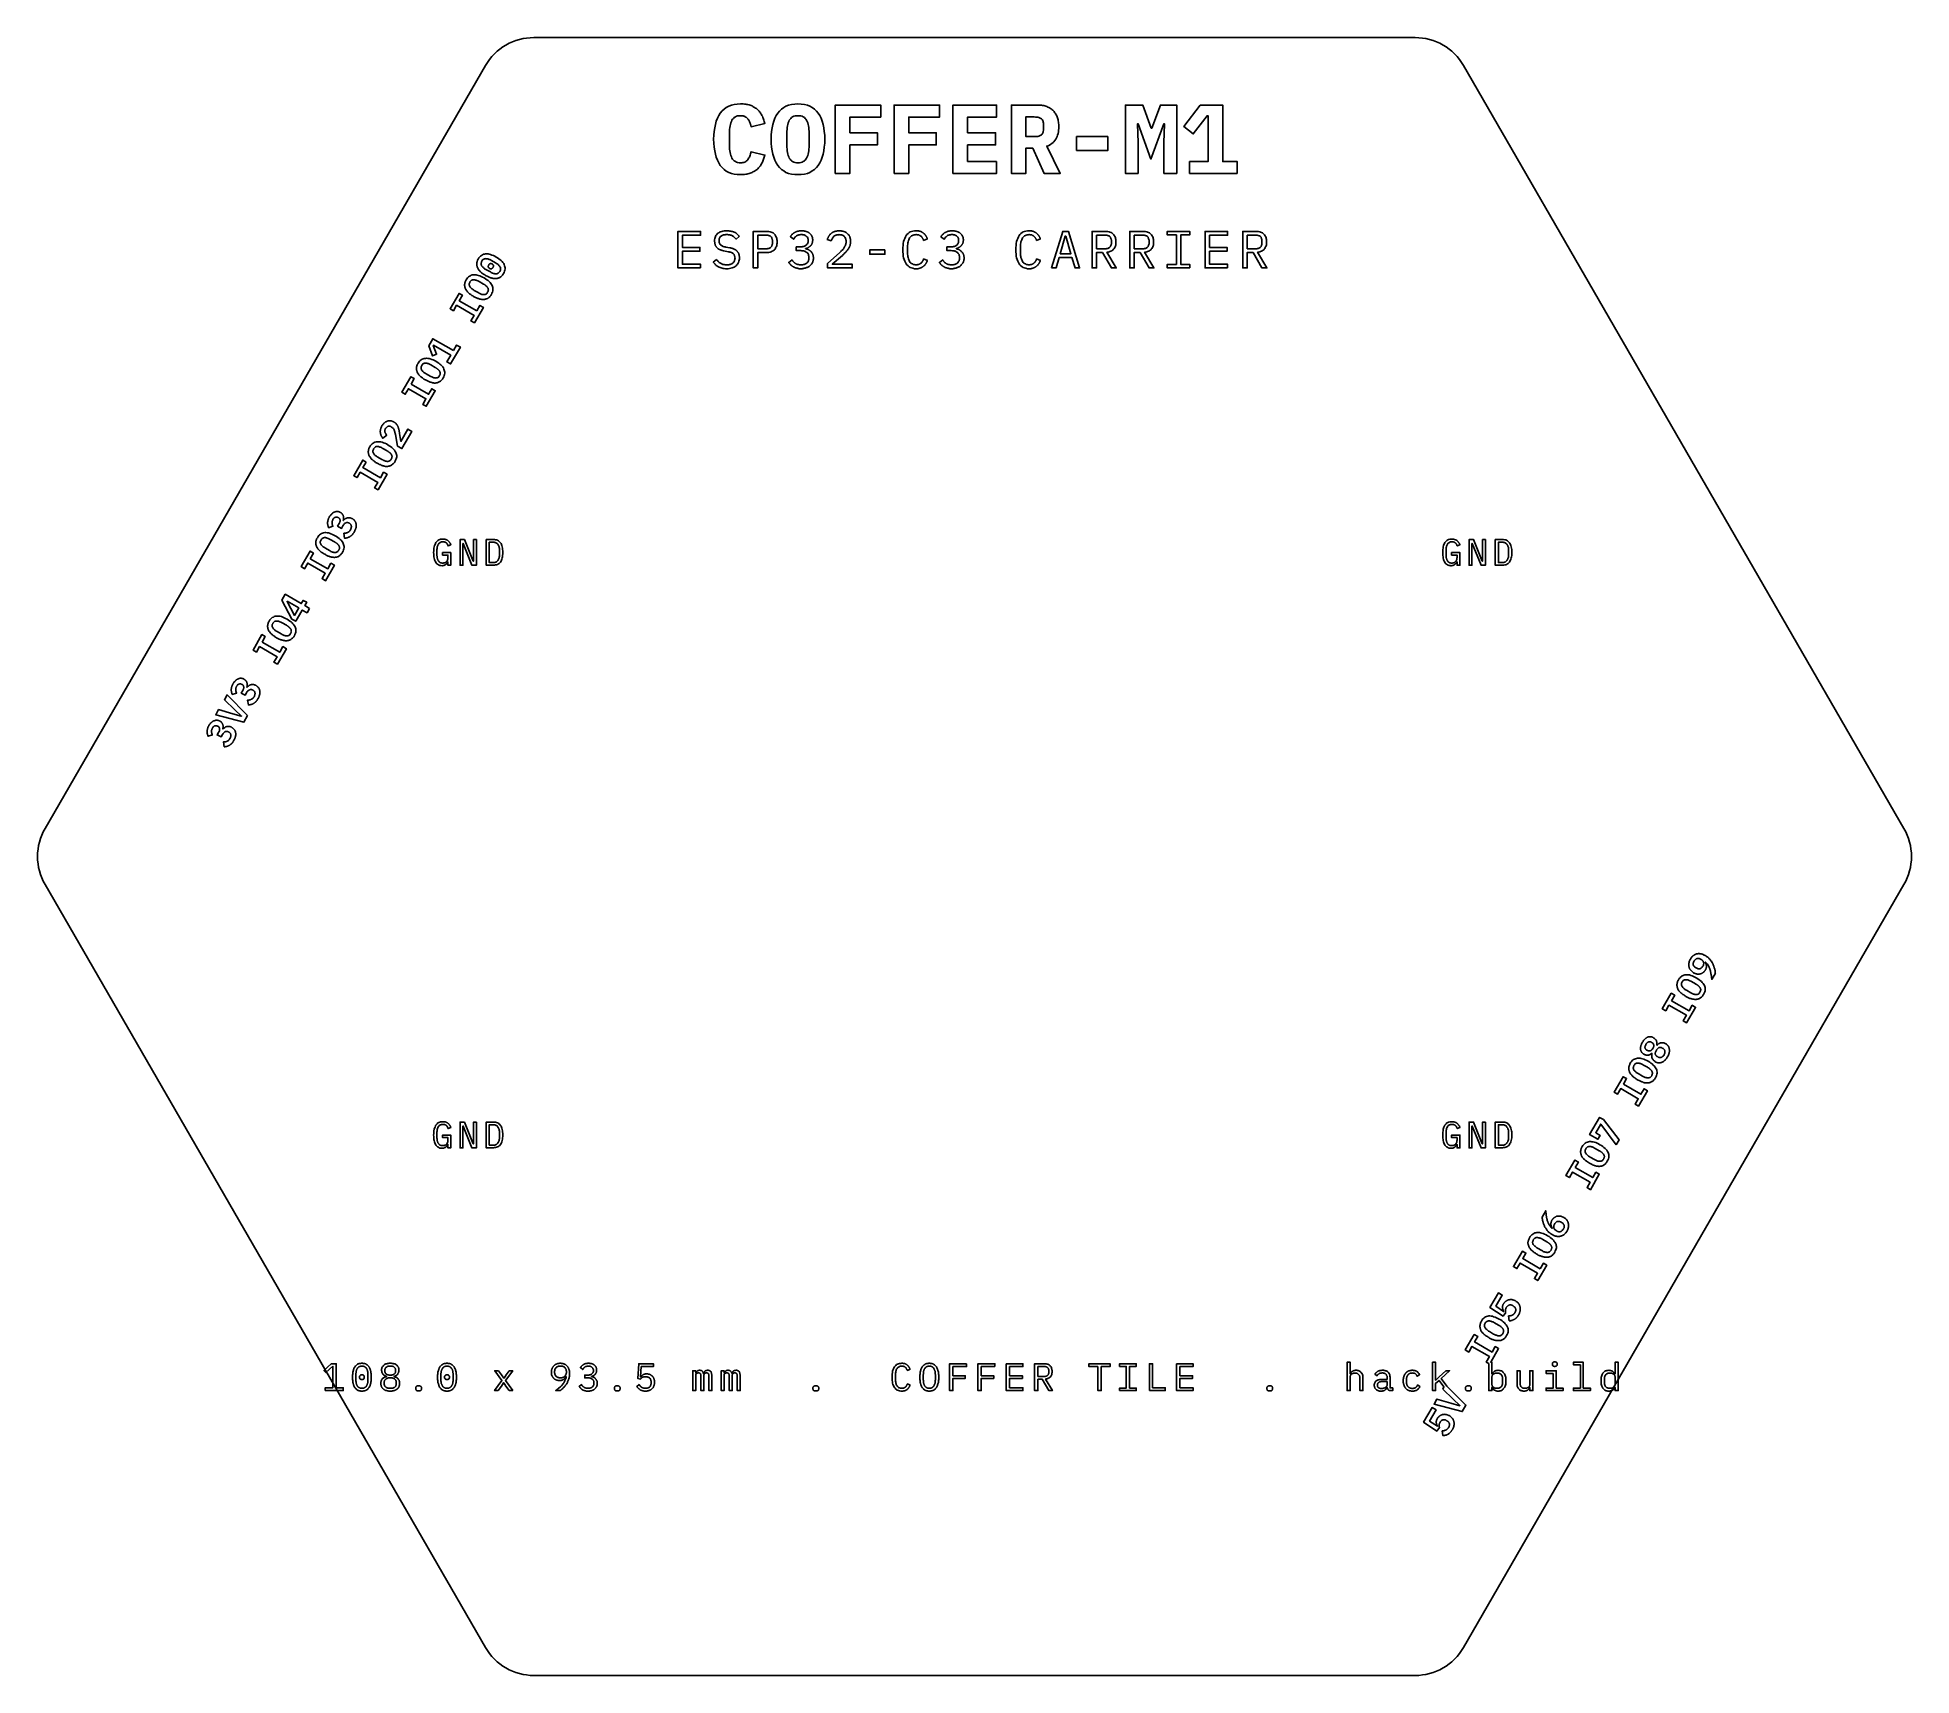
# Model space of a CAD drawing. Header units: metres. Extents: x 0 to 107, y 0 to 94.
import ezdxf

# ---------------------------------------------------------------- set-up
doc = ezdxf.new("R2010")
doc.units = ezdxf.units.M
doc.layers.add('ENGRAVE', color=7, linetype='Continuous')
doc.layers.add('OUTLINE', color=7, linetype='Continuous')

msp = doc.modelspace()

# ---------------------------------------------------------------- linework, layer by layer
at = {"layer": 'ENGRAVE'}
for points in [[(38.9, 86.37), (38.83, 86.52), (38.76, 86.69), (38.71, 86.87), (38.67, 87.06), (38.64, 87.27), (38.62, 87.49), (38.61, 87.72), (38.62, 87.95), (38.64, 88.17), (38.67, 88.38), (38.71, 88.57), (38.76, 88.75), (38.83, 88.92), (38.9, 89.07), (38.99, 89.21), (39.09, 89.34), (39.21, 89.44), (39.33, 89.53), (39.47, 89.61), (39.62, 89.67), (39.79, 89.71), (39.96, 89.73), (40.15, 89.74), (40.23, 89.74), (40.3, 89.74), (40.37, 89.73), (40.44, 89.72), (40.51, 89.71), (40.57, 89.7), (40.63, 89.68), (40.69, 89.66), (40.75, 89.64), (40.8, 89.62), (40.85, 89.59), (40.91, 89.56), (40.95, 89.53), (41, 89.5), (41.05, 89.47), (41.09, 89.43), (41.13, 89.4), (41.17, 89.36), (41.21, 89.32), (41.24, 89.27), (41.28, 89.23), (41.31, 89.18), (41.34, 89.13), (41.37, 89.08), (41.39, 89.03), (41.42, 88.97), (41.44, 88.92), (41.46, 88.86), (41.48, 88.8), (41.5, 88.74), (41.52, 88.68), (41.54, 88.62), (40.75, 88.43), (40.75, 88.46), (40.74, 88.49), (40.73, 88.53), (40.72, 88.56), (40.71, 88.59), (40.7, 88.62), (40.69, 88.65), (40.68, 88.68), (40.66, 88.71), (40.65, 88.74), (40.64, 88.77), (40.62, 88.79), (40.61, 88.82), (40.59, 88.84), (40.58, 88.86), (40.56, 88.88), (40.54, 88.91), (40.52, 88.92), (40.5, 88.94), (40.48, 88.96), (40.46, 88.98), (40.44, 88.99), (40.41, 89), (40.39, 89.02), (40.36, 89.03), (40.33, 89.04), (40.3, 89.05), (40.27, 89.05), (40.24, 89.06), (40.21, 89.06), (40.17, 89.06), (40.14, 89.06), (40.06, 89.06), (39.98, 89.05), (39.91, 89.03), (39.85, 89), (39.79, 88.96), (39.74, 88.91), (39.69, 88.86), (39.65, 88.8), (39.62, 88.73), (39.59, 88.65), (39.57, 88.57), (39.55, 88.48), (39.53, 88.39), (39.52, 88.28), (39.51, 88.18), (39.51, 88.06), (39.51, 87.38), (39.51, 87.26), (39.52, 87.16), (39.53, 87.05), (39.55, 86.96), (39.57, 86.87), (39.59, 86.79), (39.62, 86.71), (39.65, 86.64), (39.69, 86.58), (39.74, 86.53), (39.79, 86.48), (39.85, 86.44), (39.91, 86.41), (39.98, 86.39), (40.06, 86.38), (40.14, 86.38), (40.21, 86.38), (40.27, 86.39), (40.33, 86.4), (40.39, 86.42), (40.44, 86.45), (40.48, 86.48), (40.53, 86.51), (40.56, 86.55), (40.59, 86.6), (40.62, 86.65), (40.65, 86.7), (40.67, 86.76), (40.7, 86.82), (40.72, 86.88), (40.74, 86.95), (40.75, 87.01), (41.54, 86.82), (41.52, 86.76), (41.5, 86.7), (41.48, 86.64), (41.46, 86.58), (41.44, 86.52), (41.42, 86.47), (41.39, 86.41), (41.37, 86.36), (41.34, 86.31), (41.31, 86.26), (41.28, 86.21), (41.24, 86.17), (41.21, 86.12), (41.17, 86.08), (41.13, 86.04), (41.09, 86), (41.05, 85.97), (41, 85.93), (40.95, 85.9), (40.91, 85.87), (40.85, 85.85), (40.8, 85.82), (40.75, 85.8), (40.69, 85.78), (40.63, 85.76), (40.57, 85.74), (40.51, 85.73), (40.44, 85.72), (40.37, 85.71), (40.3, 85.7), (40.23, 85.7), (40.15, 85.7), (39.96, 85.71), (39.79, 85.73), (39.62, 85.77), (39.47, 85.83), (39.33, 85.9), (39.21, 86), (39.09, 86.1), (38.99, 86.23), (38.9, 86.37)], [(42.04, 86.69), (41.99, 86.87), (41.95, 87.06), (41.92, 87.27), (41.9, 87.49), (41.9, 87.72), (41.9, 87.95), (41.92, 88.17), (41.95, 88.38), (41.99, 88.57), (42.04, 88.75), (42.11, 88.92), (42.18, 89.07), (42.27, 89.21), (42.37, 89.33), (42.48, 89.44), (42.61, 89.53), (42.74, 89.61), (42.89, 89.67), (43.06, 89.71), (43.24, 89.73), (43.42, 89.74), (43.61, 89.73), (43.79, 89.71), (43.96, 89.67), (44.11, 89.61), (44.24, 89.53), (44.37, 89.44), (44.48, 89.33), (44.58, 89.21), (44.67, 89.07), (44.74, 88.92), (44.81, 88.75), (44.86, 88.57), (44.9, 88.38), (44.93, 88.17), (44.95, 87.95), (44.95, 87.72), (44.95, 87.49), (44.93, 87.27), (44.9, 87.06), (44.86, 86.87), (44.81, 86.69), (44.74, 86.52), (44.67, 86.37), (44.58, 86.23), (44.48, 86.11), (44.37, 86), (44.24, 85.91), (44.11, 85.83), (43.96, 85.77), (43.79, 85.73), (43.61, 85.71), (43.42, 85.7), (43.24, 85.71), (43.06, 85.73), (42.89, 85.77), (42.74, 85.83), (42.61, 85.91), (42.48, 86), (42.37, 86.11), (42.27, 86.23), (42.18, 86.37), (42.11, 86.52), (42.04, 86.69)], [(44, 86.87), (44.02, 86.96), (44.04, 87.06), (44.05, 87.16), (44.06, 87.27), (44.06, 87.38), (44.06, 88.06), (44.06, 88.18), (44.05, 88.28), (44.04, 88.39), (44.02, 88.48), (44, 88.57), (43.98, 88.65), (43.95, 88.73), (43.92, 88.8), (43.88, 88.86), (43.84, 88.91), (43.79, 88.96), (43.73, 89), (43.66, 89.03), (43.59, 89.05), (43.51, 89.06), (43.42, 89.06), (43.34, 89.06), (43.26, 89.05), (43.19, 89.03), (43.12, 89), (43.06, 88.96), (43.01, 88.91), (42.97, 88.86), (42.93, 88.8), (42.9, 88.73), (42.87, 88.65), (42.85, 88.57), (42.83, 88.48), (42.81, 88.39), (42.8, 88.28), (42.79, 88.18), (42.79, 88.06), (42.79, 87.38), (42.79, 87.26), (42.8, 87.16), (42.81, 87.05), (42.83, 86.96), (42.85, 86.87), (42.87, 86.79), (42.9, 86.71), (42.93, 86.64), (42.97, 86.58), (43.01, 86.53), (43.06, 86.48), (43.12, 86.44), (43.19, 86.41), (43.26, 86.39), (43.34, 86.38), (43.42, 86.38), (43.51, 86.38), (43.59, 86.39), (43.66, 86.41), (43.73, 86.44), (43.79, 86.48), (43.84, 86.53), (43.88, 86.58), (43.92, 86.64), (43.95, 86.71), (43.98, 86.79), (44, 86.87)], [(45.55, 85.77), (45.55, 89.67), (48.15, 89.67), (48.15, 88.99), (46.39, 88.99), (46.39, 88.09), (47.96, 88.09), (47.96, 87.4), (46.39, 87.4), (46.39, 85.77), (45.55, 85.77)], [(48.91, 85.77), (48.91, 89.67), (51.51, 89.67), (51.51, 88.99), (49.75, 88.99), (49.75, 88.09), (51.32, 88.09), (51.32, 87.4), (49.75, 87.4), (49.75, 85.77), (48.91, 85.77)], [(54.77, 86.45), (54.77, 85.77), (52.27, 85.77), (52.27, 89.67), (54.77, 89.67), (54.77, 88.99), (53.11, 88.99), (53.11, 88.09), (54.71, 88.09), (54.71, 87.4), (53.11, 87.4), (53.11, 86.45), (54.77, 86.45)], [(57.58, 89.61), (57.63, 89.59), (57.69, 89.56), (57.74, 89.54), (57.79, 89.51), (57.84, 89.48), (57.88, 89.45), (57.93, 89.41), (57.97, 89.38), (58.01, 89.34), (58.05, 89.3), (58.08, 89.25), (58.12, 89.21), (58.15, 89.16), (58.17, 89.11), (58.2, 89.06), (58.22, 89), (58.24, 88.95), (58.26, 88.89), (58.28, 88.83), (58.29, 88.77), (58.3, 88.7), (58.31, 88.64), (58.32, 88.57), (58.32, 88.5), (58.32, 88.43), (58.32, 88.33), (58.31, 88.23), (58.3, 88.14), (58.28, 88.05), (58.25, 87.96), (58.22, 87.88), (58.18, 87.8), (58.14, 87.72), (58.09, 87.65), (58.04, 87.58), (57.99, 87.53), (57.92, 87.47), (57.86, 87.43), (57.79, 87.39), (57.71, 87.35), (57.63, 87.33), (58.4, 85.77), (57.48, 85.77), (56.83, 87.22), (56.44, 87.22), (56.44, 85.77), (55.61, 85.77), (55.61, 89.67), (57.12, 89.67), (57.19, 89.67), (57.26, 89.67), (57.33, 89.66), (57.39, 89.65), (57.46, 89.64), (57.52, 89.63), (57.58, 89.61)], [(57.38, 88.04), (57.4, 88.08), (57.42, 88.13), (57.43, 88.17), (57.44, 88.23), (57.45, 88.28), (57.45, 88.35), (57.45, 88.51), (57.45, 88.58), (57.44, 88.63), (57.43, 88.69), (57.42, 88.74), (57.4, 88.78), (57.38, 88.82), (57.36, 88.85), (57.33, 88.88), (57.3, 88.91), (57.26, 88.93), (57.22, 88.95), (57.17, 88.97), (57.12, 88.98), (57.06, 88.99), (56.99, 88.99), (56.92, 89), (56.44, 89), (56.44, 87.87), (56.92, 87.87), (56.99, 87.87), (57.06, 87.87), (57.12, 87.88), (57.17, 87.89), (57.22, 87.91), (57.26, 87.93), (57.3, 87.95), (57.33, 87.98), (57.36, 88.01), (57.38, 88.04)], [(63.6, 88.36), (63.64, 88.36), (64.12, 89.67), (65.05, 89.67), (65.05, 85.77), (64.32, 85.77), (64.32, 87.51), (64.36, 88.6), (64.31, 88.6), (63.58, 86.59), (62.86, 88.6), (62.81, 88.6), (62.85, 87.51), (62.85, 85.77), (62.12, 85.77), (62.12, 89.67), (63.11, 89.67), (63.6, 88.36)], [(68.51, 85.77), (65.79, 85.77), (65.79, 86.44), (66.84, 86.44), (66.84, 89.06), (66.79, 89.06), (66, 88.02), (65.46, 88.44), (66.4, 89.67), (67.68, 89.67), (67.68, 86.44), (68.51, 86.44), (68.51, 85.77)], [(61.12, 87.87), (61.12, 87.08), (59.33, 87.08), (59.33, 87.87), (61.12, 87.87)], [(37.86, 80.37), (36.57, 80.37), (36.57, 82.46), (37.86, 82.46), (37.86, 82.24), (36.83, 82.24), (36.83, 81.54), (37.83, 81.54), (37.83, 81.32), (36.83, 81.32), (36.83, 80.58), (37.86, 80.58), (37.86, 80.37)], [(38.76, 80.52), (38.72, 80.55), (38.69, 80.59), (38.65, 80.62), (38.62, 80.66), (38.59, 80.7), (38.77, 80.85), (38.8, 80.81), (38.84, 80.78), (38.87, 80.74), (38.9, 80.71), (38.93, 80.69), (38.97, 80.66), (39, 80.64), (39.03, 80.62), (39.07, 80.6), (39.1, 80.59), (39.14, 80.57), (39.18, 80.56), (39.22, 80.56), (39.27, 80.55), (39.31, 80.55), (39.36, 80.55), (39.41, 80.55), (39.47, 80.55), (39.51, 80.56), (39.56, 80.57), (39.6, 80.59), (39.64, 80.6), (39.67, 80.63), (39.71, 80.65), (39.73, 80.68), (39.76, 80.71), (39.78, 80.74), (39.8, 80.78), (39.81, 80.81), (39.82, 80.86), (39.82, 80.9), (39.83, 80.94), (39.82, 80.98), (39.82, 81.02), (39.81, 81.05), (39.8, 81.08), (39.79, 81.11), (39.78, 81.14), (39.76, 81.16), (39.74, 81.18), (39.72, 81.2), (39.69, 81.22), (39.66, 81.24), (39.62, 81.26), (39.58, 81.27), (39.54, 81.28), (39.49, 81.29), (39.44, 81.3), (39.2, 81.34), (39.16, 81.35), (39.13, 81.36), (39.09, 81.37), (39.06, 81.38), (39.03, 81.39), (39, 81.4), (38.97, 81.41), (38.95, 81.42), (38.92, 81.44), (38.9, 81.45), (38.87, 81.47), (38.85, 81.48), (38.83, 81.5), (38.81, 81.52), (38.8, 81.54), (38.78, 81.55), (38.76, 81.57), (38.75, 81.59), (38.74, 81.61), (38.72, 81.64), (38.71, 81.66), (38.7, 81.68), (38.7, 81.7), (38.69, 81.72), (38.68, 81.75), (38.68, 81.77), (38.67, 81.79), (38.67, 81.82), (38.67, 81.84), (38.66, 81.86), (38.66, 81.89), (38.66, 81.91), (38.66, 81.98), (38.67, 82.05), (38.69, 82.11), (38.71, 82.17), (38.74, 82.22), (38.77, 82.27), (38.81, 82.31), (38.85, 82.35), (38.9, 82.38), (38.95, 82.41), (39.01, 82.44), (39.07, 82.46), (39.14, 82.47), (39.21, 82.49), (39.28, 82.49), (39.36, 82.5), (39.42, 82.49), (39.48, 82.49), (39.54, 82.48), (39.59, 82.47), (39.64, 82.46), (39.69, 82.45), (39.74, 82.43), (39.79, 82.41), (39.83, 82.39), (39.87, 82.37), (39.91, 82.34), (39.94, 82.31), (39.97, 82.28), (40.01, 82.25), (40.04, 82.21), (40.06, 82.17), (39.89, 82.02), (39.86, 82.05), (39.84, 82.08), (39.82, 82.1), (39.79, 82.12), (39.76, 82.15), (39.74, 82.17), (39.71, 82.19), (39.68, 82.21), (39.64, 82.22), (39.61, 82.24), (39.57, 82.25), (39.53, 82.26), (39.49, 82.27), (39.45, 82.27), (39.41, 82.28), (39.36, 82.28), (39.31, 82.28), (39.26, 82.27), (39.21, 82.27), (39.17, 82.26), (39.13, 82.24), (39.09, 82.23), (39.06, 82.21), (39.03, 82.19), (39, 82.17), (38.98, 82.14), (38.96, 82.11), (38.95, 82.08), (38.93, 82.04), (38.92, 82), (38.92, 81.96), (38.92, 81.92), (38.92, 81.88), (38.92, 81.85), (38.93, 81.82), (38.94, 81.79), (38.95, 81.76), (38.97, 81.74), (38.98, 81.71), (39, 81.69), (39.03, 81.67), (39.05, 81.65), (39.09, 81.63), (39.12, 81.61), (39.16, 81.6), (39.21, 81.58), (39.26, 81.57), (39.31, 81.56), (39.53, 81.52), (39.57, 81.52), (39.61, 81.51), (39.64, 81.5), (39.68, 81.49), (39.71, 81.48), (39.74, 81.47), (39.77, 81.46), (39.79, 81.44), (39.82, 81.43), (39.84, 81.41), (39.87, 81.4), (39.89, 81.38), (39.91, 81.37), (39.93, 81.35), (39.95, 81.33), (39.96, 81.31), (39.98, 81.29), (39.99, 81.27), (40.01, 81.25), (40.02, 81.23), (40.03, 81.21), (40.04, 81.19), (40.05, 81.17), (40.05, 81.15), (40.06, 81.12), (40.07, 81.1), (40.07, 81.07), (40.07, 81.05), (40.08, 81.03), (40.08, 81), (40.08, 80.98), (40.08, 80.95), (40.08, 80.88), (40.07, 80.81), (40.05, 80.75), (40.03, 80.69), (40.01, 80.64), (39.97, 80.58), (39.94, 80.54), (39.89, 80.49), (39.84, 80.46), (39.79, 80.42), (39.73, 80.39), (39.66, 80.37), (39.59, 80.35), (39.51, 80.34), (39.43, 80.33), (39.35, 80.33), (39.28, 80.33), (39.21, 80.34), (39.15, 80.34), (39.09, 80.36), (39.04, 80.37), (38.98, 80.39), (38.93, 80.41), (38.89, 80.43), (38.84, 80.46), (38.8, 80.49), (38.76, 80.52)], [(42.15, 82.21), (42.17, 82.16), (42.2, 82.11), (42.21, 82.05), (42.22, 81.99), (42.23, 81.93), (42.23, 81.86), (42.23, 81.79), (42.22, 81.72), (42.21, 81.66), (42.2, 81.6), (42.17, 81.55), (42.15, 81.5), (42.12, 81.45), (42.08, 81.41), (42.04, 81.38), (42, 81.34), (41.95, 81.32), (41.89, 81.29), (41.84, 81.28), (41.77, 81.26), (41.71, 81.26), (41.64, 81.25), (41.13, 81.25), (41.13, 80.37), (40.87, 80.37), (40.87, 82.46), (41.64, 82.46), (41.71, 82.46), (41.77, 82.45), (41.84, 82.44), (41.89, 82.42), (41.95, 82.4), (42, 82.37), (42.04, 82.34), (42.08, 82.3), (42.12, 82.26), (42.15, 82.21)], [(43.94, 81.72), (43.96, 81.75), (43.98, 81.78), (43.99, 81.81), (44, 81.85), (44, 81.88), (44, 81.92), (44, 81.94), (44, 81.98), (44, 82.02), (43.99, 82.05), (43.98, 82.09), (43.96, 82.12), (43.94, 82.15), (43.92, 82.17), (43.9, 82.19), (43.87, 82.21), (43.84, 82.23), (43.81, 82.24), (43.77, 82.26), (43.74, 82.26), (43.7, 82.27), (43.66, 82.28), (43.62, 82.28), (43.58, 82.28), (43.54, 82.27), (43.5, 82.27), (43.47, 82.26), (43.43, 82.25), (43.4, 82.24), (43.37, 82.22), (43.35, 82.2), (43.32, 82.18), (43.3, 82.16), (43.28, 82.14), (43.25, 82.12), (43.23, 82.09), (43.21, 82.07), (43.2, 82.04), (43.18, 82.01), (42.99, 82.15), (43, 82.17), (43.01, 82.18), (43.02, 82.2), (43.03, 82.22), (43.04, 82.23), (43.06, 82.25), (43.07, 82.26), (43.08, 82.28), (43.1, 82.29), (43.11, 82.31), (43.13, 82.32), (43.15, 82.34), (43.16, 82.35), (43.18, 82.36), (43.2, 82.38), (43.22, 82.39), (43.24, 82.4), (43.26, 82.41), (43.28, 82.42), (43.3, 82.43), (43.32, 82.44), (43.35, 82.45), (43.37, 82.46), (43.4, 82.47), (43.42, 82.47), (43.45, 82.48), (43.47, 82.48), (43.5, 82.49), (43.53, 82.49), (43.56, 82.49), (43.59, 82.49), (43.62, 82.5), (43.66, 82.49), (43.69, 82.49), (43.72, 82.49), (43.76, 82.49), (43.79, 82.48), (43.82, 82.48), (43.85, 82.47), (43.88, 82.46), (43.91, 82.45), (43.93, 82.44), (43.96, 82.43), (43.99, 82.42), (44.01, 82.4), (44.04, 82.39), (44.06, 82.38), (44.08, 82.36), (44.1, 82.34), (44.12, 82.32), (44.14, 82.3), (44.16, 82.28), (44.18, 82.26), (44.19, 82.24), (44.2, 82.22), (44.22, 82.19), (44.23, 82.17), (44.24, 82.14), (44.25, 82.11), (44.25, 82.09), (44.26, 82.06), (44.26, 82.03), (44.27, 82), (44.27, 81.97), (44.27, 81.94), (44.26, 81.92), (44.26, 81.89), (44.26, 81.87), (44.25, 81.85), (44.25, 81.83), (44.24, 81.8), (44.24, 81.78), (44.23, 81.76), (44.22, 81.75), (44.21, 81.73), (44.2, 81.71), (44.19, 81.69), (44.17, 81.67), (44.16, 81.66), (44.15, 81.64), (44.13, 81.63), (44.12, 81.61), (44.1, 81.6), (44.09, 81.59), (44.07, 81.58), (44.05, 81.56), (44.04, 81.55), (44.02, 81.54), (44, 81.53), (43.98, 81.52), (43.96, 81.51), (43.94, 81.5), (43.92, 81.5), (43.9, 81.49), (43.88, 81.48), (43.86, 81.48), (43.86, 81.47), (43.88, 81.46), (43.9, 81.46), (43.92, 81.45), (43.94, 81.44), (43.97, 81.44), (43.99, 81.43), (44.01, 81.42), (44.03, 81.41), (44.05, 81.4), (44.07, 81.39), (44.09, 81.37), (44.1, 81.36), (44.12, 81.35), (44.14, 81.33), (44.15, 81.32), (44.17, 81.3), (44.19, 81.29), (44.2, 81.27), (44.21, 81.25), (44.23, 81.23), (44.24, 81.21), (44.25, 81.19), (44.26, 81.17), (44.27, 81.15), (44.28, 81.12), (44.29, 81.1), (44.29, 81.07), (44.3, 81.05), (44.3, 81.02), (44.31, 81), (44.31, 80.97), (44.31, 80.94), (44.31, 80.9), (44.31, 80.87), (44.3, 80.84), (44.3, 80.81), (44.29, 80.78), (44.28, 80.75), (44.27, 80.72), (44.26, 80.69), (44.24, 80.66), (44.23, 80.64), (44.21, 80.61), (44.19, 80.59), (44.17, 80.56), (44.15, 80.54), (44.13, 80.52), (44.11, 80.5), (44.09, 80.48), (44.06, 80.46), (44.03, 80.44), (44.01, 80.43), (43.98, 80.41), (43.95, 80.4), (43.91, 80.39), (43.88, 80.37), (43.85, 80.36), (43.81, 80.35), (43.78, 80.35), (43.74, 80.34), (43.7, 80.34), (43.67, 80.33), (43.63, 80.33), (43.59, 80.33), (43.55, 80.33), (43.52, 80.33), (43.49, 80.33), (43.46, 80.34), (43.43, 80.34), (43.4, 80.35), (43.37, 80.35), (43.34, 80.36), (43.32, 80.37), (43.29, 80.38), (43.26, 80.38), (43.24, 80.39), (43.22, 80.4), (43.2, 80.42), (43.17, 80.43), (43.15, 80.44), (43.13, 80.45), (43.11, 80.47), (43.09, 80.48), (43.08, 80.49), (43.06, 80.51), (43.04, 80.52), (43.02, 80.54), (43.01, 80.55), (42.99, 80.57), (42.98, 80.59), (42.96, 80.6), (42.95, 80.62), (42.94, 80.64), (42.92, 80.65), (42.91, 80.67), (42.9, 80.69), (43.09, 80.83), (43.1, 80.81), (43.11, 80.8), (43.12, 80.78), (43.13, 80.77), (43.14, 80.76), (43.15, 80.74), (43.16, 80.73), (43.17, 80.72), (43.19, 80.7), (43.2, 80.69), (43.21, 80.68), (43.22, 80.67), (43.24, 80.66), (43.25, 80.65), (43.26, 80.64), (43.28, 80.63), (43.29, 80.62), (43.31, 80.61), (43.32, 80.6), (43.34, 80.59), (43.36, 80.59), (43.38, 80.58), (43.39, 80.57), (43.41, 80.57), (43.43, 80.56), (43.45, 80.56), (43.47, 80.56), (43.49, 80.55), (43.52, 80.55), (43.54, 80.55), (43.56, 80.55), (43.59, 80.55), (43.64, 80.55), (43.69, 80.55), (43.74, 80.56), (43.78, 80.57), (43.82, 80.59), (43.86, 80.61), (43.9, 80.63), (43.93, 80.65), (43.95, 80.68), (43.98, 80.71), (44, 80.74), (44.02, 80.77), (44.03, 80.81), (44.04, 80.85), (44.04, 80.9), (44.04, 80.94), (44.04, 80.97), (44.04, 81.01), (44.04, 81.05), (44.03, 81.09), (44.02, 81.13), (44, 81.17), (43.98, 81.2), (43.96, 81.23), (43.93, 81.25), (43.9, 81.28), (43.86, 81.3), (43.83, 81.32), (43.79, 81.33), (43.74, 81.34), (43.69, 81.35), (43.64, 81.35), (43.58, 81.36), (43.33, 81.36), (43.33, 81.57), (43.56, 81.57), (43.62, 81.57), (43.67, 81.58), (43.71, 81.59), (43.76, 81.6), (43.8, 81.61), (43.83, 81.63), (43.86, 81.65), (43.89, 81.67), (43.92, 81.69), (43.94, 81.72)], [(46.07, 81.54), (46.09, 81.57), (46.11, 81.61), (46.13, 81.65), (46.14, 81.69), (46.15, 81.73), (46.16, 81.76), (46.17, 81.8), (46.17, 81.84), (46.17, 81.88), (46.17, 81.93), (46.16, 81.97), (46.15, 82.01), (46.14, 82.05), (46.13, 82.08), (46.11, 82.12), (46.09, 82.15), (46.07, 82.17), (46.04, 82.2), (46.01, 82.22), (45.98, 82.24), (45.95, 82.25), (45.91, 82.26), (45.87, 82.27), (45.82, 82.27), (45.77, 82.28), (45.73, 82.27), (45.68, 82.27), (45.64, 82.26), (45.61, 82.25), (45.57, 82.24), (45.54, 82.22), (45.51, 82.2), (45.48, 82.18), (45.45, 82.15), (45.43, 82.13), (45.41, 82.1), (45.39, 82.07), (45.37, 82.03), (45.35, 82), (45.34, 81.96), (45.32, 81.92), (45.1, 82), (45.11, 82.03), (45.12, 82.05), (45.13, 82.07), (45.14, 82.1), (45.15, 82.12), (45.16, 82.14), (45.17, 82.16), (45.18, 82.18), (45.2, 82.21), (45.21, 82.23), (45.23, 82.25), (45.24, 82.27), (45.26, 82.29), (45.28, 82.31), (45.3, 82.32), (45.32, 82.34), (45.34, 82.36), (45.36, 82.38), (45.38, 82.39), (45.41, 82.4), (45.43, 82.42), (45.46, 82.43), (45.48, 82.44), (45.51, 82.45), (45.54, 82.46), (45.57, 82.47), (45.6, 82.48), (45.64, 82.48), (45.67, 82.49), (45.71, 82.49), (45.74, 82.49), (45.78, 82.5), (45.82, 82.49), (45.86, 82.49), (45.89, 82.49), (45.93, 82.48), (45.96, 82.48), (46, 82.47), (46.03, 82.46), (46.06, 82.45), (46.09, 82.44), (46.12, 82.43), (46.14, 82.41), (46.17, 82.4), (46.2, 82.38), (46.22, 82.36), (46.24, 82.34), (46.26, 82.32), (46.28, 82.3), (46.3, 82.28), (46.32, 82.26), (46.34, 82.24), (46.35, 82.21), (46.36, 82.19), (46.38, 82.16), (46.39, 82.13), (46.4, 82.1), (46.41, 82.08), (46.41, 82.05), (46.42, 82.02), (46.43, 81.99), (46.43, 81.95), (46.43, 81.92), (46.43, 81.89), (46.43, 81.86), (46.43, 81.83), (46.43, 81.8), (46.42, 81.77), (46.42, 81.75), (46.41, 81.72), (46.41, 81.69), (46.4, 81.66), (46.39, 81.64), (46.38, 81.61), (46.37, 81.59), (46.36, 81.56), (46.34, 81.54), (46.33, 81.51), (46.32, 81.49), (46.3, 81.46), (46.29, 81.44), (46.27, 81.42), (46.25, 81.39), (46.23, 81.37), (46.22, 81.35), (46.2, 81.32), (46.18, 81.3), (46.15, 81.28), (46.13, 81.25), (46.11, 81.23), (46.09, 81.21), (46.06, 81.18), (46.04, 81.16), (46.02, 81.14), (45.99, 81.12), (45.96, 81.09), (45.38, 80.58), (46.52, 80.58), (46.52, 80.37), (45.12, 80.37), (45.12, 80.62), (45.82, 81.25), (45.85, 81.29), (45.89, 81.32), (45.92, 81.36), (45.96, 81.39), (45.99, 81.43), (46.02, 81.46), (46.04, 81.5), (46.07, 81.54)], [(49.49, 80.85), (49.46, 80.95), (49.44, 81.05), (49.43, 81.17), (49.42, 81.28), (49.41, 81.41), (49.42, 81.54), (49.43, 81.66), (49.44, 81.77), (49.46, 81.88), (49.49, 81.97), (49.52, 82.06), (49.56, 82.14), (49.6, 82.22), (49.65, 82.28), (49.71, 82.34), (49.77, 82.39), (49.84, 82.43), (49.91, 82.46), (49.99, 82.48), (50.08, 82.49), (50.17, 82.5), (50.21, 82.49), (50.24, 82.49), (50.28, 82.49), (50.31, 82.49), (50.34, 82.48), (50.37, 82.47), (50.4, 82.47), (50.42, 82.46), (50.45, 82.45), (50.47, 82.44), (50.5, 82.42), (50.52, 82.41), (50.54, 82.4), (50.56, 82.38), (50.58, 82.37), (50.6, 82.35), (50.62, 82.33), (50.64, 82.32), (50.66, 82.3), (50.67, 82.28), (50.69, 82.26), (50.7, 82.24), (50.72, 82.22), (50.73, 82.2), (50.74, 82.18), (50.75, 82.16), (50.77, 82.14), (50.78, 82.12), (50.79, 82.1), (50.8, 82.08), (50.81, 82.06), (50.82, 82.04), (50.6, 81.94), (50.6, 81.95), (50.59, 81.97), (50.58, 81.99), (50.57, 82), (50.57, 82.02), (50.56, 82.04), (50.55, 82.05), (50.54, 82.07), (50.53, 82.08), (50.52, 82.1), (50.51, 82.11), (50.5, 82.13), (50.49, 82.14), (50.48, 82.15), (50.47, 82.16), (50.45, 82.18), (50.44, 82.19), (50.43, 82.2), (50.41, 82.21), (50.4, 82.22), (50.39, 82.23), (50.37, 82.23), (50.35, 82.24), (50.34, 82.25), (50.32, 82.26), (50.3, 82.26), (50.28, 82.27), (50.26, 82.27), (50.24, 82.27), (50.22, 82.27), (50.2, 82.28), (50.17, 82.28), (50.11, 82.27), (50.06, 82.26), (50.01, 82.25), (49.96, 82.23), (49.91, 82.2), (49.87, 82.17), (49.84, 82.13), (49.8, 82.09), (49.77, 82.04), (49.75, 81.98), (49.73, 81.93), (49.71, 81.87), (49.7, 81.8), (49.69, 81.73), (49.68, 81.66), (49.68, 81.58), (49.68, 81.24), (49.68, 81.16), (49.69, 81.09), (49.7, 81.02), (49.71, 80.96), (49.73, 80.9), (49.75, 80.84), (49.77, 80.79), (49.8, 80.74), (49.84, 80.69), (49.87, 80.65), (49.91, 80.62), (49.96, 80.6), (50.01, 80.57), (50.06, 80.56), (50.11, 80.55), (50.17, 80.55), (50.2, 80.55), (50.22, 80.55), (50.24, 80.55), (50.26, 80.56), (50.28, 80.56), (50.3, 80.56), (50.32, 80.57), (50.34, 80.58), (50.35, 80.58), (50.37, 80.59), (50.39, 80.6), (50.4, 80.61), (50.41, 80.62), (50.43, 80.63), (50.44, 80.64), (50.45, 80.65), (50.47, 80.66), (50.48, 80.67), (50.49, 80.69), (50.5, 80.7), (50.51, 80.71), (50.52, 80.73), (50.53, 80.74), (50.54, 80.76), (50.55, 80.77), (50.56, 80.79), (50.57, 80.8), (50.57, 80.82), (50.58, 80.84), (50.59, 80.85), (50.6, 80.87), (50.6, 80.89), (50.82, 80.79), (50.81, 80.77), (50.8, 80.75), (50.79, 80.72), (50.78, 80.7), (50.77, 80.68), (50.75, 80.66), (50.74, 80.64), (50.73, 80.62), (50.72, 80.6), (50.7, 80.58), (50.69, 80.56), (50.67, 80.54), (50.66, 80.52), (50.64, 80.51), (50.62, 80.49), (50.6, 80.47), (50.58, 80.46), (50.56, 80.44), (50.54, 80.43), (50.52, 80.41), (50.5, 80.4), (50.47, 80.39), (50.45, 80.38), (50.42, 80.37), (50.4, 80.36), (50.37, 80.35), (50.34, 80.34), (50.31, 80.34), (50.28, 80.33), (50.24, 80.33), (50.21, 80.33), (50.17, 80.33), (50.08, 80.33), (49.99, 80.35), (49.91, 80.37), (49.84, 80.4), (49.77, 80.44), (49.71, 80.49), (49.65, 80.54), (49.6, 80.61), (49.56, 80.68), (49.52, 80.76), (49.49, 80.85)], [(52.56, 81.75), (52.58, 81.78), (52.59, 81.81), (52.6, 81.85), (52.6, 81.88), (52.6, 81.92), (52.6, 81.94), (52.6, 81.98), (52.6, 82.02), (52.59, 82.05), (52.58, 82.09), (52.56, 82.12), (52.54, 82.15), (52.52, 82.17), (52.5, 82.19), (52.47, 82.21), (52.44, 82.23), (52.41, 82.24), (52.37, 82.26), (52.34, 82.26), (52.3, 82.27), (52.26, 82.28), (52.22, 82.28), (52.18, 82.28), (52.14, 82.27), (52.1, 82.27), (52.07, 82.26), (52.03, 82.25), (52, 82.24), (51.97, 82.22), (51.95, 82.2), (51.92, 82.18), (51.9, 82.16), (51.88, 82.14), (51.85, 82.12), (51.83, 82.09), (51.81, 82.07), (51.8, 82.04), (51.78, 82.01), (51.59, 82.15), (51.6, 82.17), (51.61, 82.18), (51.62, 82.2), (51.63, 82.22), (51.64, 82.23), (51.66, 82.25), (51.67, 82.26), (51.68, 82.28), (51.7, 82.29), (51.71, 82.31), (51.73, 82.32), (51.75, 82.34), (51.76, 82.35), (51.78, 82.36), (51.8, 82.38), (51.82, 82.39), (51.84, 82.4), (51.86, 82.41), (51.88, 82.42), (51.9, 82.43), (51.92, 82.44), (51.95, 82.45), (51.97, 82.46), (52, 82.47), (52.02, 82.47), (52.05, 82.48), (52.07, 82.48), (52.1, 82.49), (52.13, 82.49), (52.16, 82.49), (52.19, 82.49), (52.22, 82.5), (52.26, 82.49), (52.29, 82.49), (52.32, 82.49), (52.36, 82.49), (52.39, 82.48), (52.42, 82.48), (52.45, 82.47), (52.48, 82.46), (52.51, 82.45), (52.53, 82.44), (52.56, 82.43), (52.59, 82.42), (52.61, 82.4), (52.64, 82.39), (52.66, 82.38), (52.68, 82.36), (52.7, 82.34), (52.72, 82.32), (52.74, 82.3), (52.76, 82.28), (52.78, 82.26), (52.79, 82.24), (52.8, 82.22), (52.82, 82.19), (52.83, 82.17), (52.84, 82.14), (52.85, 82.11), (52.85, 82.09), (52.86, 82.06), (52.86, 82.03), (52.87, 82), (52.87, 81.97), (52.87, 81.94), (52.86, 81.92), (52.86, 81.89), (52.86, 81.87), (52.85, 81.85), (52.85, 81.83), (52.84, 81.8), (52.84, 81.78), (52.83, 81.76), (52.82, 81.75), (52.81, 81.73), (52.8, 81.71), (52.79, 81.69), (52.77, 81.67), (52.76, 81.66), (52.75, 81.64), (52.73, 81.63), (52.72, 81.61), (52.7, 81.6), (52.69, 81.59), (52.67, 81.58), (52.65, 81.56), (52.64, 81.55), (52.62, 81.54), (52.6, 81.53), (52.58, 81.52), (52.56, 81.51), (52.54, 81.5), (52.52, 81.5), (52.5, 81.49), (52.48, 81.48), (52.46, 81.48), (52.46, 81.47), (52.48, 81.46), (52.5, 81.46), (52.52, 81.45), (52.54, 81.44), (52.57, 81.44), (52.59, 81.43), (52.61, 81.42), (52.63, 81.41), (52.65, 81.4), (52.67, 81.39), (52.69, 81.37), (52.7, 81.36), (52.72, 81.35), (52.74, 81.33), (52.75, 81.32), (52.77, 81.3), (52.79, 81.29), (52.8, 81.27), (52.81, 81.25), (52.83, 81.23), (52.84, 81.21), (52.85, 81.19), (52.86, 81.17), (52.87, 81.15), (52.88, 81.12), (52.89, 81.1), (52.89, 81.07), (52.9, 81.05), (52.9, 81.02), (52.91, 81), (52.91, 80.97), (52.91, 80.94), (52.91, 80.9), (52.91, 80.87), (52.9, 80.84), (52.9, 80.81), (52.89, 80.78), (52.88, 80.75), (52.87, 80.72), (52.86, 80.69), (52.84, 80.66), (52.83, 80.64), (52.81, 80.61), (52.79, 80.59), (52.77, 80.56), (52.75, 80.54), (52.73, 80.52), (52.71, 80.5), (52.69, 80.48), (52.66, 80.46), (52.63, 80.44), (52.61, 80.43), (52.58, 80.41), (52.55, 80.4), (52.51, 80.39), (52.48, 80.37), (52.45, 80.36), (52.41, 80.35), (52.38, 80.35), (52.34, 80.34), (52.3, 80.34), (52.27, 80.33), (52.23, 80.33), (52.19, 80.33), (52.15, 80.33), (52.12, 80.33), (52.09, 80.33), (52.06, 80.34), (52.03, 80.34), (52, 80.35), (51.97, 80.35), (51.94, 80.36), (51.92, 80.37), (51.89, 80.38), (51.86, 80.38), (51.84, 80.39), (51.82, 80.4), (51.8, 80.42), (51.77, 80.43), (51.75, 80.44), (51.73, 80.45), (51.71, 80.47), (51.69, 80.48), (51.68, 80.49), (51.66, 80.51), (51.64, 80.52), (51.62, 80.54), (51.61, 80.55), (51.59, 80.57), (51.58, 80.59), (51.56, 80.6), (51.55, 80.62), (51.54, 80.64), (51.52, 80.65), (51.51, 80.67), (51.5, 80.69), (51.69, 80.83), (51.7, 80.81), (51.71, 80.8), (51.72, 80.78), (51.73, 80.77), (51.74, 80.76), (51.75, 80.74), (51.76, 80.73), (51.77, 80.72), (51.79, 80.7), (51.8, 80.69), (51.81, 80.68), (51.82, 80.67), (51.84, 80.66), (51.85, 80.65), (51.86, 80.64), (51.88, 80.63), (51.89, 80.62), (51.91, 80.61), (51.92, 80.6), (51.94, 80.59), (51.96, 80.59), (51.98, 80.58), (51.99, 80.57), (52.01, 80.57), (52.03, 80.56), (52.05, 80.56), (52.07, 80.56), (52.09, 80.55), (52.12, 80.55), (52.14, 80.55), (52.16, 80.55), (52.19, 80.55), (52.24, 80.55), (52.29, 80.55), (52.34, 80.56), (52.38, 80.57), (52.42, 80.59), (52.46, 80.61), (52.5, 80.63), (52.53, 80.65), (52.55, 80.68), (52.58, 80.71), (52.6, 80.74), (52.62, 80.77), (52.63, 80.81), (52.64, 80.85), (52.64, 80.9), (52.64, 80.94), (52.64, 80.97), (52.64, 81.01), (52.64, 81.05), (52.63, 81.09), (52.62, 81.13), (52.6, 81.17), (52.58, 81.2), (52.56, 81.23), (52.53, 81.25), (52.5, 81.28), (52.46, 81.3), (52.43, 81.32), (52.39, 81.33), (52.34, 81.34), (52.29, 81.35), (52.24, 81.35), (52.18, 81.36), (51.93, 81.36), (51.93, 81.57), (52.16, 81.57), (52.22, 81.57), (52.27, 81.58), (52.31, 81.59), (52.36, 81.6), (52.4, 81.61), (52.43, 81.63), (52.46, 81.65), (52.49, 81.67), (52.52, 81.69), (52.54, 81.72), (52.56, 81.75)], [(55.97, 80.76), (55.94, 80.85), (55.91, 80.95), (55.89, 81.05), (55.88, 81.17), (55.87, 81.28), (55.86, 81.41), (55.87, 81.54), (55.88, 81.66), (55.89, 81.77), (55.91, 81.88), (55.94, 81.97), (55.97, 82.06), (56.01, 82.14), (56.05, 82.22), (56.1, 82.28), (56.16, 82.34), (56.22, 82.39), (56.29, 82.43), (56.36, 82.46), (56.44, 82.48), (56.53, 82.49), (56.62, 82.5), (56.66, 82.49), (56.69, 82.49), (56.73, 82.49), (56.76, 82.49), (56.79, 82.48), (56.82, 82.47), (56.85, 82.47), (56.87, 82.46), (56.9, 82.45), (56.92, 82.44), (56.95, 82.42), (56.97, 82.41), (56.99, 82.4), (57.01, 82.38), (57.03, 82.37), (57.05, 82.35), (57.07, 82.33), (57.09, 82.32), (57.11, 82.3), (57.12, 82.28), (57.14, 82.26), (57.15, 82.24), (57.17, 82.22), (57.18, 82.2), (57.19, 82.18), (57.2, 82.16), (57.22, 82.14), (57.23, 82.12), (57.24, 82.1), (57.25, 82.08), (57.26, 82.06), (57.27, 82.04), (57.05, 81.94), (57.05, 81.95), (57.04, 81.97), (57.03, 81.99), (57.02, 82), (57.02, 82.02), (57.01, 82.04), (57, 82.05), (56.99, 82.07), (56.98, 82.08), (56.97, 82.1), (56.96, 82.11), (56.95, 82.13), (56.94, 82.14), (56.93, 82.15), (56.92, 82.16), (56.9, 82.18), (56.89, 82.19), (56.88, 82.2), (56.86, 82.21), (56.85, 82.22), (56.84, 82.23), (56.82, 82.23), (56.8, 82.24), (56.79, 82.25), (56.77, 82.26), (56.75, 82.26), (56.73, 82.27), (56.71, 82.27), (56.69, 82.27), (56.67, 82.27), (56.65, 82.28), (56.62, 82.28), (56.56, 82.27), (56.51, 82.26), (56.46, 82.25), (56.41, 82.23), (56.36, 82.2), (56.32, 82.17), (56.29, 82.13), (56.25, 82.09), (56.22, 82.04), (56.2, 81.98), (56.18, 81.93), (56.16, 81.87), (56.15, 81.8), (56.14, 81.73), (56.13, 81.66), (56.13, 81.58), (56.13, 81.24), (56.13, 81.16), (56.14, 81.09), (56.15, 81.02), (56.16, 80.96), (56.18, 80.9), (56.2, 80.84), (56.22, 80.79), (56.25, 80.74), (56.29, 80.69), (56.32, 80.65), (56.36, 80.62), (56.41, 80.6), (56.46, 80.57), (56.51, 80.56), (56.56, 80.55), (56.62, 80.55), (56.65, 80.55), (56.67, 80.55), (56.69, 80.55), (56.71, 80.56), (56.73, 80.56), (56.75, 80.56), (56.77, 80.57), (56.79, 80.58), (56.8, 80.58), (56.82, 80.59), (56.84, 80.6), (56.85, 80.61), (56.86, 80.62), (56.88, 80.63), (56.89, 80.64), (56.9, 80.65), (56.92, 80.66), (56.93, 80.67), (56.94, 80.69), (56.95, 80.7), (56.96, 80.71), (56.97, 80.73), (56.98, 80.74), (56.99, 80.76), (57, 80.77), (57.01, 80.79), (57.02, 80.8), (57.02, 80.82), (57.03, 80.84), (57.04, 80.85), (57.05, 80.87), (57.05, 80.89), (57.27, 80.79), (57.26, 80.77), (57.25, 80.75), (57.24, 80.72), (57.23, 80.7), (57.22, 80.68), (57.2, 80.66), (57.19, 80.64), (57.18, 80.62), (57.17, 80.6), (57.15, 80.58), (57.14, 80.56), (57.12, 80.54), (57.11, 80.52), (57.09, 80.51), (57.07, 80.49), (57.05, 80.47), (57.03, 80.46), (57.01, 80.44), (56.99, 80.43), (56.97, 80.41), (56.95, 80.4), (56.92, 80.39), (56.9, 80.38), (56.87, 80.37), (56.85, 80.36), (56.82, 80.35), (56.79, 80.34), (56.76, 80.34), (56.73, 80.33), (56.69, 80.33), (56.66, 80.33), (56.62, 80.33), (56.53, 80.33), (56.44, 80.35), (56.36, 80.37), (56.29, 80.4), (56.22, 80.44), (56.16, 80.49), (56.1, 80.54), (56.05, 80.61), (56.01, 80.68), (55.97, 80.76)], [(57.9, 80.37), (58.54, 82.46), (58.87, 82.46), (59.51, 80.37), (59.25, 80.37), (59.07, 80.96), (58.34, 80.96), (58.16, 80.37), (57.9, 80.37)], [(61.47, 82.26), (61.5, 82.21), (61.52, 82.16), (61.55, 82.11), (61.56, 82.05), (61.57, 81.99), (61.58, 81.93), (61.58, 81.86), (61.58, 81.79), (61.58, 81.74), (61.57, 81.68), (61.55, 81.63), (61.53, 81.58), (61.51, 81.53), (61.48, 81.49), (61.45, 81.45), (61.42, 81.41), (61.38, 81.38), (61.34, 81.35), (61.29, 81.33), (61.24, 81.31), (61.19, 81.29), (61.13, 81.28), (61.07, 81.27), (61.6, 80.37), (61.32, 80.37), (60.81, 81.26), (60.48, 81.26), (60.48, 80.37), (60.22, 80.37), (60.22, 82.46), (60.99, 82.46), (61.06, 82.46), (61.12, 82.45), (61.19, 82.44), (61.24, 82.42), (61.3, 82.4), (61.35, 82.37), (61.39, 82.34), (61.43, 82.3), (61.47, 82.26)], [(63.62, 82.26), (63.65, 82.21), (63.67, 82.16), (63.7, 82.11), (63.71, 82.05), (63.72, 81.99), (63.73, 81.93), (63.73, 81.86), (63.73, 81.79), (63.73, 81.74), (63.72, 81.68), (63.7, 81.63), (63.68, 81.58), (63.66, 81.53), (63.63, 81.49), (63.6, 81.45), (63.57, 81.41), (63.53, 81.38), (63.49, 81.35), (63.44, 81.33), (63.39, 81.31), (63.34, 81.29), (63.28, 81.28), (63.22, 81.27), (63.75, 80.37), (63.47, 80.37), (62.96, 81.26), (62.63, 81.26), (62.63, 80.37), (62.37, 80.37), (62.37, 82.46), (63.14, 82.46), (63.21, 82.46), (63.27, 82.45), (63.34, 82.44), (63.39, 82.42), (63.45, 82.4), (63.5, 82.37), (63.54, 82.34), (63.58, 82.3), (63.62, 82.26)], [(65.8, 80.37), (64.51, 80.37), (64.51, 80.57), (65.03, 80.57), (65.03, 82.26), (64.51, 82.26), (64.51, 82.46), (65.8, 82.46), (65.8, 82.26), (65.28, 82.26), (65.28, 80.57), (65.8, 80.57), (65.8, 80.37)], [(67.96, 80.37), (66.67, 80.37), (66.67, 82.46), (67.96, 82.46), (67.96, 82.24), (66.93, 82.24), (66.93, 81.54), (67.93, 81.54), (67.93, 81.32), (66.93, 81.32), (66.93, 80.58), (67.96, 80.58), (67.96, 80.37)], [(70.07, 82.26), (70.1, 82.21), (70.12, 82.16), (70.15, 82.11), (70.16, 82.05), (70.17, 81.99), (70.18, 81.93), (70.18, 81.86), (70.18, 81.79), (70.18, 81.74), (70.17, 81.68), (70.15, 81.63), (70.13, 81.58), (70.11, 81.53), (70.08, 81.49), (70.05, 81.45), (70.02, 81.41), (69.98, 81.38), (69.94, 81.35), (69.89, 81.33), (69.84, 81.31), (69.79, 81.29), (69.73, 81.28), (69.67, 81.27), (70.2, 80.37), (69.92, 80.37), (69.41, 81.26), (69.08, 81.26), (69.08, 80.37), (68.82, 80.37), (68.82, 82.46), (69.59, 82.46), (69.66, 82.46), (69.72, 82.45), (69.79, 82.44), (69.84, 82.42), (69.9, 82.4), (69.95, 82.37), (69.99, 82.34), (70.03, 82.3), (70.07, 82.26)], [(41.93, 81.62), (41.94, 81.65), (41.95, 81.68), (41.96, 81.71), (41.97, 81.74), (41.97, 81.78), (41.97, 81.93), (41.97, 81.97), (41.96, 82), (41.95, 82.04), (41.94, 82.06), (41.93, 82.09), (41.92, 82.12), (41.9, 82.14), (41.88, 82.16), (41.86, 82.18), (41.83, 82.2), (41.8, 82.21), (41.77, 82.22), (41.74, 82.23), (41.71, 82.24), (41.67, 82.24), (41.63, 82.24), (41.13, 82.24), (41.13, 81.47), (41.63, 81.47), (41.67, 81.47), (41.71, 81.48), (41.74, 81.48), (41.77, 81.49), (41.8, 81.5), (41.83, 81.52), (41.86, 81.53), (41.88, 81.55), (41.9, 81.57), (41.92, 81.6), (41.93, 81.62)], [(48.39, 81.4), (48.39, 81.15), (47.52, 81.15), (47.52, 81.4), (48.39, 81.4)], [(58.72, 82.19), (58.69, 82.19), (58.4, 81.18), (59.01, 81.18), (58.72, 82.19)], [(61.29, 81.65), (61.3, 81.68), (61.31, 81.71), (61.32, 81.74), (61.32, 81.78), (61.32, 81.93), (61.32, 81.97), (61.31, 82), (61.3, 82.04), (61.29, 82.06), (61.28, 82.09), (61.27, 82.12), (61.25, 82.14), (61.23, 82.16), (61.21, 82.18), (61.18, 82.2), (61.15, 82.21), (61.12, 82.22), (61.09, 82.23), (61.06, 82.24), (61.02, 82.24), (60.98, 82.24), (60.48, 82.24), (60.48, 81.47), (60.98, 81.47), (61.02, 81.47), (61.06, 81.48), (61.09, 81.48), (61.12, 81.49), (61.15, 81.5), (61.18, 81.52), (61.21, 81.53), (61.23, 81.55), (61.25, 81.57), (61.27, 81.6), (61.28, 81.62), (61.29, 81.65)], [(63.44, 81.65), (63.45, 81.68), (63.46, 81.71), (63.47, 81.74), (63.47, 81.78), (63.47, 81.93), (63.47, 81.97), (63.46, 82), (63.45, 82.04), (63.44, 82.06), (63.43, 82.09), (63.42, 82.12), (63.4, 82.14), (63.38, 82.16), (63.36, 82.18), (63.33, 82.2), (63.3, 82.21), (63.27, 82.22), (63.24, 82.23), (63.21, 82.24), (63.17, 82.24), (63.13, 82.24), (62.63, 82.24), (62.63, 81.47), (63.13, 81.47), (63.17, 81.47), (63.21, 81.48), (63.24, 81.48), (63.27, 81.49), (63.3, 81.5), (63.33, 81.52), (63.36, 81.53), (63.38, 81.55), (63.4, 81.57), (63.42, 81.6), (63.43, 81.62), (63.44, 81.65)], [(69.89, 81.65), (69.9, 81.68), (69.91, 81.71), (69.92, 81.74), (69.92, 81.78), (69.92, 81.93), (69.92, 81.97), (69.91, 82), (69.9, 82.04), (69.89, 82.06), (69.88, 82.09), (69.87, 82.12), (69.85, 82.14), (69.83, 82.16), (69.81, 82.18), (69.78, 82.2), (69.75, 82.21), (69.72, 82.22), (69.69, 82.23), (69.66, 82.24), (69.62, 82.24), (69.58, 82.24), (69.08, 82.24), (69.08, 81.47), (69.58, 81.47), (69.62, 81.47), (69.66, 81.48), (69.69, 81.48), (69.72, 81.49), (69.75, 81.5), (69.78, 81.52), (69.81, 81.53), (69.83, 81.55), (69.85, 81.57), (69.87, 81.6), (69.88, 81.62), (69.89, 81.65)], [(26.34, 79.8), (26.31, 79.79), (26.28, 79.78), (26.25, 79.77), (26.22, 79.77), (26.19, 79.76), (26.16, 79.76), (26.12, 79.76), (26.09, 79.76), (26.05, 79.77), (26.02, 79.77), (25.98, 79.78), (25.95, 79.79), (25.91, 79.8), (25.87, 79.81), (25.83, 79.82), (25.79, 79.84), (25.75, 79.86), (25.71, 79.88), (25.67, 79.9), (25.63, 79.92), (25.59, 79.94), (25.54, 79.97), (25.5, 79.99), (25.47, 80.02), (25.43, 80.04), (25.39, 80.07), (25.36, 80.1), (25.33, 80.12), (25.3, 80.15), (25.27, 80.18), (25.24, 80.2), (25.22, 80.23), (25.2, 80.26), (25.18, 80.29), (25.16, 80.32), (25.14, 80.35), (25.13, 80.38), (25.12, 80.4), (25.11, 80.43), (25.1, 80.47), (25.09, 80.5), (25.09, 80.53), (25.08, 80.56), (25.08, 80.59), (25.08, 80.62), (25.09, 80.65), (25.09, 80.69), (25.1, 80.72), (25.11, 80.75), (25.12, 80.78), (25.13, 80.82), (25.15, 80.85), (25.17, 80.88), (25.21, 80.95), (25.25, 81), (25.3, 81.05), (25.35, 81.09), (25.41, 81.12), (25.46, 81.15), (25.52, 81.16), (25.59, 81.17), (25.66, 81.17), (25.73, 81.17), (25.8, 81.16), (25.87, 81.14), (25.95, 81.11), (26.03, 81.08), (26.11, 81.04), (26.19, 80.99), (26.27, 80.94), (26.35, 80.89), (26.42, 80.84), (26.48, 80.79), (26.53, 80.73), (26.58, 80.68), (26.62, 80.62), (26.65, 80.56), (26.67, 80.5), (26.69, 80.44), (26.7, 80.38), (26.7, 80.32), (26.69, 80.25), (26.67, 80.19), (26.64, 80.12), (26.61, 80.05), (26.59, 80.02), (26.57, 79.99), (26.55, 79.96), (26.52, 79.93), (26.5, 79.91), (26.47, 79.89), (26.45, 79.87), (26.42, 79.85), (26.4, 79.83), (26.37, 79.81), (26.34, 79.8)], [(26.35, 80.52), (26.32, 80.55), (26.28, 80.58), (26.25, 80.61), (26.21, 80.63), (26.16, 80.66), (25.92, 80.8), (25.87, 80.83), (25.83, 80.85), (25.79, 80.86), (25.75, 80.88), (25.71, 80.89), (25.67, 80.9), (25.63, 80.9), (25.6, 80.91), (25.56, 80.9), (25.53, 80.9), (25.5, 80.89), (25.48, 80.87), (25.45, 80.85), (25.42, 80.83), (25.4, 80.8), (25.38, 80.76), (25.36, 80.73), (25.35, 80.69), (25.34, 80.66), (25.33, 80.63), (25.33, 80.59), (25.34, 80.56), (25.35, 80.53), (25.36, 80.5), (25.38, 80.47), (25.41, 80.44), (25.43, 80.42), (25.46, 80.39), (25.49, 80.36), (25.53, 80.33), (25.57, 80.31), (25.61, 80.28), (25.86, 80.14), (25.91, 80.11), (25.95, 80.09), (25.99, 80.07), (26.03, 80.06), (26.07, 80.05), (26.11, 80.04), (26.14, 80.03), (26.18, 80.03), (26.21, 80.03), (26.24, 80.04), (26.27, 80.05), (26.3, 80.07), (26.33, 80.09), (26.35, 80.11), (26.38, 80.14), (26.4, 80.17), (26.42, 80.21), (26.43, 80.24), (26.44, 80.28), (26.44, 80.31), (26.44, 80.34), (26.44, 80.38), (26.43, 80.41), (26.41, 80.44), (26.39, 80.47), (26.37, 80.49), (26.35, 80.52)], [(25.9, 80.32), (25.89, 80.32), (25.88, 80.32), (25.87, 80.32), (25.86, 80.32), (25.85, 80.33), (25.84, 80.33), (25.8, 80.36), (25.79, 80.36), (25.78, 80.37), (25.77, 80.38), (25.76, 80.39), (25.76, 80.39), (25.75, 80.4), (25.75, 80.41), (25.74, 80.42), (25.74, 80.44), (25.74, 80.45), (25.74, 80.46), (25.74, 80.47), (25.75, 80.49), (25.75, 80.5), (25.76, 80.52), (25.77, 80.54), (25.78, 80.55), (25.79, 80.57), (25.8, 80.58), (25.81, 80.59), (25.82, 80.6), (25.83, 80.61), (25.84, 80.61), (25.85, 80.62), (25.87, 80.62), (25.88, 80.62), (25.89, 80.62), (25.9, 80.62), (25.91, 80.62), (25.92, 80.61), (25.93, 80.61), (25.94, 80.61), (25.98, 80.58), (25.99, 80.57), (26, 80.57), (26.01, 80.56), (26.01, 80.55), (26.02, 80.54), (26.03, 80.53), (26.03, 80.52), (26.03, 80.51), (26.04, 80.5), (26.04, 80.49), (26.04, 80.48), (26.03, 80.46), (26.03, 80.45), (26.02, 80.43), (26.02, 80.42), (26.01, 80.4), (26, 80.38), (25.99, 80.37), (25.98, 80.36), (25.97, 80.35), (25.95, 80.34), (25.94, 80.33), (25.93, 80.32), (25.92, 80.32), (25.91, 80.32), (25.9, 80.32)], [(25.71, 78.63), (25.68, 78.62), (25.65, 78.61), (25.62, 78.6), (25.59, 78.59), (25.56, 78.58), (25.53, 78.57), (25.5, 78.57), (25.47, 78.57), (25.43, 78.57), (25.4, 78.57), (25.36, 78.57), (25.33, 78.58), (25.29, 78.58), (25.26, 78.59), (25.22, 78.6), (25.18, 78.62), (25.14, 78.63), (25.1, 78.64), (25.06, 78.66), (25.02, 78.68), (24.98, 78.7), (24.94, 78.72), (24.9, 78.75), (24.85, 78.77), (24.81, 78.8), (24.78, 78.82), (24.74, 78.85), (24.7, 78.87), (24.67, 78.9), (24.64, 78.93), (24.61, 78.95), (24.58, 78.98), (24.55, 79.01), (24.53, 79.04), (24.51, 79.06), (24.49, 79.09), (24.47, 79.12), (24.45, 79.15), (24.44, 79.18), (24.43, 79.21), (24.42, 79.24), (24.41, 79.27), (24.4, 79.3), (24.4, 79.33), (24.39, 79.36), (24.39, 79.39), (24.39, 79.43), (24.4, 79.46), (24.4, 79.49), (24.41, 79.52), (24.42, 79.56), (24.43, 79.59), (24.44, 79.62), (24.46, 79.66), (24.48, 79.69), (24.52, 79.75), (24.56, 79.81), (24.61, 79.86), (24.66, 79.9), (24.72, 79.93), (24.77, 79.95), (24.83, 79.97), (24.9, 79.98), (24.97, 79.98), (25.04, 79.97), (25.11, 79.96), (25.18, 79.94), (25.26, 79.92), (25.34, 79.88), (25.42, 79.85), (25.5, 79.8), (25.58, 79.75), (25.66, 79.7), (25.73, 79.65), (25.79, 79.59), (25.84, 79.54), (25.89, 79.48), (25.93, 79.42), (25.96, 79.37), (25.98, 79.31), (26, 79.25), (26.01, 79.18), (26.01, 79.12), (26, 79.06), (25.98, 78.99), (25.95, 78.93), (25.92, 78.86), (25.9, 78.83), (25.88, 78.79), (25.86, 78.77), (25.83, 78.74), (25.81, 78.71), (25.78, 78.69), (25.76, 78.67), (25.73, 78.65), (25.71, 78.63)], [(25.75, 79.13), (25.74, 79.15), (25.74, 79.16), (25.74, 79.18), (25.73, 79.19), (25.73, 79.21), (25.72, 79.22), (25.71, 79.24), (25.7, 79.25), (25.69, 79.26), (25.68, 79.28), (25.67, 79.29), (25.66, 79.31), (25.65, 79.32), (25.63, 79.33), (25.61, 79.35), (25.6, 79.36), (25.58, 79.38), (25.56, 79.39), (25.54, 79.4), (25.52, 79.42), (25.5, 79.43), (25.48, 79.44), (25.46, 79.45), (25.22, 79.59), (25.18, 79.62), (25.14, 79.64), (25.09, 79.66), (25.05, 79.67), (25.02, 79.68), (24.98, 79.69), (24.94, 79.7), (24.91, 79.7), (24.88, 79.7), (24.84, 79.69), (24.81, 79.68), (24.79, 79.67), (24.76, 79.65), (24.74, 79.63), (24.71, 79.6), (24.69, 79.57), (24.68, 79.53), (24.66, 79.5), (24.65, 79.46), (24.65, 79.43), (24.65, 79.4), (24.66, 79.37), (24.67, 79.34), (24.68, 79.31), (24.7, 79.28), (24.73, 79.26), (24.75, 79.23), (24.78, 79.2), (24.82, 79.17), (24.85, 79.15), (24.89, 79.12), (24.94, 79.09), (25.17, 78.96), (25.22, 78.93), (25.26, 78.91), (25.3, 78.89), (25.34, 78.88), (25.38, 78.86), (25.42, 78.86), (25.45, 78.85), (25.49, 78.85), (25.52, 78.85), (25.55, 78.85), (25.58, 78.86), (25.61, 78.88), (25.64, 78.9), (25.66, 78.92), (25.68, 78.95), (25.7, 78.98), (25.71, 79), (25.72, 79.02), (25.73, 79.03), (25.74, 79.05), (25.74, 79.07), (25.74, 79.08), (25.74, 79.1), (25.75, 79.11), (25.75, 79.13)], [(25.08, 77.92), (25.26, 78.23), (25.46, 78.12), (24.95, 77.24), (24.75, 77.35), (24.93, 77.66), (23.93, 78.24), (23.75, 77.93), (23.56, 78.04), (24.07, 78.92), (24.26, 78.81), (24.08, 78.5), (25.08, 77.92)], [(23.75, 75.65), (23.93, 75.97), (24.15, 75.85), (23.59, 74.89), (23.38, 75.01), (23.6, 75.39), (22.61, 75.96), (22.6, 75.95), (22.79, 75.44), (22.55, 75.35), (22.34, 75.93), (22.57, 76.33), (23.75, 75.65)], [(22.93, 73.86), (22.9, 73.84), (22.87, 73.83), (22.84, 73.82), (22.81, 73.81), (22.78, 73.81), (22.75, 73.81), (22.72, 73.8), (22.68, 73.8), (22.65, 73.8), (22.61, 73.81), (22.58, 73.81), (22.54, 73.82), (22.51, 73.83), (22.47, 73.84), (22.43, 73.85), (22.39, 73.87), (22.35, 73.88), (22.31, 73.9), (22.27, 73.92), (22.23, 73.94), (22.19, 73.96), (22.15, 73.98), (22.1, 74.01), (22.06, 74.03), (22.03, 74.06), (21.99, 74.09), (21.95, 74.11), (21.92, 74.14), (21.89, 74.16), (21.86, 74.19), (21.83, 74.22), (21.8, 74.25), (21.78, 74.27), (21.76, 74.3), (21.74, 74.33), (21.72, 74.36), (21.7, 74.39), (21.69, 74.42), (21.68, 74.45), (21.67, 74.48), (21.66, 74.51), (21.65, 74.54), (21.65, 74.57), (21.64, 74.6), (21.64, 74.63), (21.64, 74.66), (21.65, 74.69), (21.65, 74.73), (21.66, 74.76), (21.67, 74.79), (21.68, 74.83), (21.69, 74.86), (21.71, 74.89), (21.73, 74.93), (21.77, 74.99), (21.81, 75.05), (21.86, 75.09), (21.91, 75.13), (21.97, 75.17), (22.02, 75.19), (22.08, 75.21), (22.15, 75.21), (22.22, 75.22), (22.29, 75.21), (22.36, 75.2), (22.43, 75.18), (22.51, 75.15), (22.59, 75.12), (22.67, 75.08), (22.75, 75.04), (22.83, 74.99), (22.91, 74.94), (22.98, 74.88), (23.04, 74.83), (23.09, 74.78), (23.14, 74.72), (23.18, 74.66), (23.21, 74.6), (23.23, 74.54), (23.25, 74.48), (23.26, 74.42), (23.26, 74.36), (23.25, 74.29), (23.23, 74.23), (23.2, 74.16), (23.17, 74.1), (23.15, 74.06), (23.13, 74.03), (23.11, 74), (23.08, 73.98), (23.06, 73.95), (23.03, 73.93), (23.01, 73.91), (22.98, 73.89), (22.96, 73.87), (22.93, 73.86)], [(22.99, 74.38), (22.99, 74.4), (22.99, 74.41), (22.98, 74.43), (22.98, 74.44), (22.97, 74.46), (22.96, 74.47), (22.95, 74.49), (22.94, 74.5), (22.93, 74.52), (22.92, 74.53), (22.91, 74.54), (22.9, 74.56), (22.88, 74.57), (22.86, 74.59), (22.85, 74.6), (22.83, 74.61), (22.81, 74.63), (22.79, 74.64), (22.77, 74.65), (22.75, 74.67), (22.73, 74.68), (22.71, 74.69), (22.47, 74.83), (22.43, 74.85), (22.39, 74.87), (22.34, 74.89), (22.3, 74.91), (22.27, 74.92), (22.23, 74.93), (22.19, 74.93), (22.16, 74.94), (22.13, 74.94), (22.09, 74.93), (22.06, 74.92), (22.04, 74.91), (22.01, 74.89), (21.99, 74.86), (21.96, 74.84), (21.94, 74.8), (21.93, 74.77), (21.91, 74.73), (21.9, 74.7), (21.9, 74.67), (21.9, 74.64), (21.91, 74.61), (21.92, 74.58), (21.93, 74.55), (21.95, 74.52), (21.98, 74.49), (22, 74.46), (22.03, 74.44), (22.07, 74.41), (22.1, 74.38), (22.14, 74.36), (22.19, 74.33), (22.42, 74.19), (22.47, 74.17), (22.51, 74.15), (22.55, 74.13), (22.59, 74.11), (22.63, 74.1), (22.67, 74.09), (22.7, 74.09), (22.74, 74.08), (22.77, 74.09), (22.8, 74.09), (22.83, 74.1), (22.86, 74.12), (22.89, 74.13), (22.91, 74.16), (22.93, 74.19), (22.95, 74.22), (22.96, 74.24), (22.97, 74.25), (22.98, 74.27), (22.99, 74.29), (22.99, 74.3), (22.99, 74.32), (22.99, 74.34), (23, 74.35), (23, 74.37), (22.99, 74.38)], [(21.33, 73.73), (22.33, 73.16), (22.51, 73.47), (22.71, 73.36), (22.2, 72.47), (22, 72.58), (22.18, 72.9), (21.18, 73.47), (21, 73.16), (20.81, 73.27), (21.32, 74.16), (21.51, 74.05), (21.33, 73.73)], [(20.38, 71.08), (20.37, 71.11), (20.36, 71.13), (20.35, 71.16), (20.33, 71.18), (20.32, 71.2), (20.3, 71.22), (20.28, 71.24), (20.27, 71.25), (20.25, 71.27), (20.22, 71.28), (20.2, 71.29), (20.18, 71.31), (20.15, 71.32), (20.13, 71.33), (20.11, 71.33), (20.09, 71.33), (20.06, 71.33), (20.04, 71.33), (20.02, 71.33), (20, 71.32), (19.98, 71.31), (19.96, 71.3), (19.94, 71.28), (19.93, 71.26), (19.91, 71.25), (19.89, 71.22), (19.88, 71.2), (19.86, 71.17), (19.85, 71.15), (19.84, 71.12), (19.84, 71.09), (19.83, 71.07), (19.83, 71.05), (19.84, 71.02), (19.84, 71), (19.85, 70.98), (19.86, 70.95), (19.87, 70.93), (19.88, 70.91), (19.89, 70.89), (19.91, 70.87), (19.92, 70.85), (19.94, 70.83), (19.72, 70.65), (19.71, 70.67), (19.7, 70.68), (19.69, 70.7), (19.67, 70.72), (19.66, 70.73), (19.65, 70.75), (19.64, 70.77), (19.63, 70.79), (19.62, 70.81), (19.61, 70.83), (19.6, 70.85), (19.6, 70.87), (19.59, 70.89), (19.59, 70.91), (19.58, 70.93), (19.58, 70.96), (19.58, 70.98), (19.57, 71), (19.57, 71.02), (19.57, 71.05), (19.57, 71.07), (19.58, 71.09), (19.58, 71.12), (19.58, 71.14), (19.59, 71.17), (19.6, 71.19), (19.61, 71.22), (19.61, 71.25), (19.63, 71.27), (19.64, 71.3), (19.65, 71.32), (19.67, 71.35), (19.68, 71.38), (19.7, 71.4), (19.72, 71.43), (19.73, 71.45), (19.75, 71.47), (19.77, 71.5), (19.79, 71.51), (19.81, 71.53), (19.83, 71.55), (19.85, 71.56), (19.87, 71.58), (19.89, 71.59), (19.92, 71.6), (19.94, 71.61), (19.96, 71.62), (19.98, 71.63), (20, 71.64), (20.03, 71.64), (20.05, 71.64), (20.07, 71.65), (20.09, 71.65), (20.12, 71.65), (20.14, 71.65), (20.16, 71.64), (20.19, 71.64), (20.21, 71.64), (20.23, 71.63), (20.26, 71.62), (20.28, 71.61), (20.3, 71.6), (20.33, 71.59), (20.35, 71.58), (20.37, 71.57), (20.39, 71.55), (20.41, 71.54), (20.43, 71.53), (20.44, 71.51), (20.46, 71.5), (20.48, 71.48), (20.49, 71.46), (20.5, 71.44), (20.52, 71.43), (20.53, 71.41), (20.54, 71.39), (20.55, 71.37), (20.56, 71.35), (20.57, 71.33), (20.58, 71.31), (20.59, 71.29), (20.6, 71.27), (20.61, 71.24), (20.62, 71.22), (20.62, 71.2), (20.63, 71.17), (20.64, 71.15), (20.64, 71.12), (20.65, 71.1), (20.65, 71.07), (20.66, 71.05), (20.66, 71.02), (20.67, 71), (20.67, 70.97), (20.68, 70.94), (20.68, 70.91), (20.75, 70.47), (21.15, 71.17), (21.37, 71.04), (20.81, 70.06), (20.56, 70.2), (20.44, 70.87), (20.43, 70.91), (20.42, 70.94), (20.41, 70.98), (20.4, 71.02), (20.39, 71.05), (20.38, 71.08)], [(20.18, 69.09), (20.15, 69.08), (20.12, 69.07), (20.09, 69.06), (20.06, 69.05), (20.03, 69.05), (20, 69.04), (19.97, 69.04), (19.93, 69.04), (19.9, 69.04), (19.86, 69.04), (19.83, 69.05), (19.79, 69.06), (19.76, 69.07), (19.72, 69.08), (19.68, 69.09), (19.64, 69.1), (19.6, 69.12), (19.56, 69.14), (19.52, 69.15), (19.48, 69.18), (19.44, 69.2), (19.4, 69.22), (19.35, 69.25), (19.31, 69.27), (19.28, 69.3), (19.24, 69.32), (19.2, 69.35), (19.17, 69.37), (19.14, 69.4), (19.11, 69.43), (19.08, 69.46), (19.05, 69.48), (19.03, 69.51), (19.01, 69.54), (18.99, 69.57), (18.97, 69.6), (18.95, 69.62), (18.94, 69.65), (18.93, 69.68), (18.92, 69.71), (18.91, 69.74), (18.9, 69.77), (18.9, 69.81), (18.89, 69.84), (18.89, 69.87), (18.89, 69.9), (18.9, 69.93), (18.9, 69.96), (18.91, 70), (18.92, 70.03), (18.93, 70.06), (18.94, 70.1), (18.96, 70.13), (18.98, 70.16), (19.02, 70.23), (19.06, 70.28), (19.11, 70.33), (19.16, 70.37), (19.22, 70.4), (19.27, 70.43), (19.33, 70.44), (19.4, 70.45), (19.47, 70.45), (19.54, 70.45), (19.61, 70.44), (19.68, 70.42), (19.76, 70.39), (19.84, 70.36), (19.92, 70.32), (20, 70.27), (20.08, 70.22), (20.16, 70.17), (20.23, 70.12), (20.29, 70.07), (20.34, 70.01), (20.39, 69.96), (20.43, 69.9), (20.46, 69.84), (20.48, 69.78), (20.5, 69.72), (20.51, 69.66), (20.51, 69.59), (20.5, 69.53), (20.48, 69.47), (20.45, 69.4), (20.42, 69.33), (20.4, 69.3), (20.38, 69.27), (20.36, 69.24), (20.33, 69.21), (20.31, 69.19), (20.28, 69.17), (20.26, 69.14), (20.23, 69.13), (20.21, 69.11), (20.18, 69.09)], [(20.24, 69.62), (20.24, 69.64), (20.24, 69.65), (20.23, 69.67), (20.23, 69.68), (20.22, 69.69), (20.21, 69.71), (20.2, 69.72), (20.19, 69.74), (20.18, 69.75), (20.17, 69.77), (20.16, 69.78), (20.15, 69.79), (20.13, 69.81), (20.11, 69.82), (20.1, 69.84), (20.08, 69.85), (20.06, 69.86), (20.04, 69.88), (20.02, 69.89), (20, 69.9), (19.98, 69.92), (19.96, 69.93), (19.72, 70.07), (19.68, 70.09), (19.64, 70.11), (19.59, 70.13), (19.55, 70.14), (19.52, 70.16), (19.48, 70.17), (19.44, 70.17), (19.41, 70.17), (19.38, 70.17), (19.34, 70.17), (19.31, 70.16), (19.29, 70.14), (19.26, 70.12), (19.24, 70.1), (19.21, 70.07), (19.19, 70.04), (19.18, 70.01), (19.16, 69.97), (19.15, 69.94), (19.15, 69.91), (19.15, 69.88), (19.16, 69.84), (19.17, 69.81), (19.18, 69.79), (19.2, 69.76), (19.23, 69.73), (19.25, 69.7), (19.28, 69.67), (19.32, 69.65), (19.35, 69.62), (19.39, 69.59), (19.44, 69.57), (19.67, 69.43), (19.72, 69.41), (19.76, 69.38), (19.8, 69.37), (19.84, 69.35), (19.88, 69.34), (19.92, 69.33), (19.95, 69.32), (19.99, 69.32), (20.02, 69.32), (20.05, 69.33), (20.08, 69.34), (20.11, 69.35), (20.14, 69.37), (20.16, 69.39), (20.18, 69.42), (20.2, 69.46), (20.21, 69.47), (20.22, 69.49), (20.23, 69.51), (20.24, 69.52), (20.24, 69.54), (20.24, 69.56), (20.24, 69.57), (20.25, 69.59), (20.25, 69.6), (20.24, 69.62)], [(18.76, 69.28), (18.58, 68.97), (19.58, 68.39), (19.76, 68.71), (19.96, 68.59), (19.45, 67.71), (19.25, 67.82), (19.43, 68.13), (18.43, 68.71), (18.25, 68.4), (18.06, 68.51), (18.57, 69.4), (18.76, 69.28)], [(17.27, 66), (17.27, 66.02), (17.26, 66.04), (17.25, 66.06), (17.24, 66.07), (17.22, 66.09), (17.21, 66.1), (17.19, 66.11), (17.17, 66.12), (17.15, 66.13), (17.13, 66.14), (17.11, 66.15), (17.09, 66.15), (17.07, 66.15), (17.05, 66.15), (17.03, 66.15), (17.01, 66.14), (16.99, 66.13), (16.97, 66.12), (16.95, 66.11), (16.93, 66.09), (16.92, 66.08), (16.9, 66.06), (16.88, 66.04), (16.87, 66.01), (16.86, 65.99), (16.85, 65.96), (16.84, 65.94), (16.83, 65.92), (16.82, 65.89), (16.82, 65.87), (16.82, 65.84), (16.82, 65.82), (16.82, 65.79), (16.82, 65.77), (16.83, 65.75), (16.83, 65.72), (16.84, 65.7), (16.85, 65.67), (16.86, 65.65), (16.87, 65.62), (16.62, 65.54), (16.61, 65.56), (16.61, 65.57), (16.6, 65.59), (16.6, 65.61), (16.59, 65.62), (16.59, 65.64), (16.58, 65.66), (16.58, 65.68), (16.57, 65.69), (16.57, 65.71), (16.57, 65.73), (16.56, 65.75), (16.56, 65.76), (16.56, 65.78), (16.56, 65.8), (16.56, 65.82), (16.56, 65.84), (16.56, 65.86), (16.57, 65.88), (16.57, 65.9), (16.57, 65.91), (16.58, 65.93), (16.58, 65.95), (16.59, 65.97), (16.59, 65.99), (16.6, 66.01), (16.61, 66.04), (16.61, 66.06), (16.62, 66.08), (16.64, 66.1), (16.65, 66.12), (16.66, 66.14), (16.67, 66.17), (16.69, 66.19), (16.71, 66.22), (16.72, 66.24), (16.74, 66.26), (16.76, 66.28), (16.78, 66.3), (16.8, 66.32), (16.82, 66.34), (16.83, 66.36), (16.85, 66.37), (16.87, 66.39), (16.89, 66.4), (16.91, 66.41), (16.94, 66.42), (16.96, 66.43), (16.98, 66.44), (17, 66.45), (17.02, 66.45), (17.04, 66.46), (17.06, 66.46), (17.08, 66.46), (17.11, 66.46), (17.13, 66.46), (17.15, 66.46), (17.17, 66.46), (17.19, 66.46), (17.21, 66.45), (17.23, 66.44), (17.26, 66.43), (17.28, 66.42), (17.3, 66.41), (17.31, 66.4), (17.33, 66.39), (17.34, 66.38), (17.36, 66.37), (17.37, 66.36), (17.38, 66.35), (17.39, 66.33), (17.4, 66.32), (17.41, 66.31), (17.42, 66.29), (17.43, 66.28), (17.44, 66.27), (17.45, 66.25), (17.45, 66.24), (17.46, 66.22), (17.46, 66.21), (17.47, 66.19), (17.47, 66.18), (17.48, 66.16), (17.48, 66.15), (17.48, 66.13), (17.48, 66.12), (17.48, 66.1), (17.48, 66.09), (17.48, 66.07), (17.48, 66.05), (17.48, 66.04), (17.47, 66.02), (17.47, 66.01), (17.47, 65.99), (17.46, 65.97), (17.46, 65.96), (17.47, 65.95), (17.48, 65.97), (17.49, 65.98), (17.51, 65.99), (17.52, 66), (17.53, 66.02), (17.55, 66.03), (17.56, 66.04), (17.57, 66.05), (17.59, 66.06), (17.6, 66.06), (17.62, 66.07), (17.63, 66.08), (17.65, 66.09), (17.66, 66.09), (17.68, 66.1), (17.7, 66.1), (17.71, 66.1), (17.73, 66.11), (17.75, 66.11), (17.76, 66.11), (17.78, 66.11), (17.8, 66.11), (17.82, 66.11), (17.83, 66.11), (17.85, 66.1), (17.87, 66.1), (17.89, 66.09), (17.91, 66.09), (17.92, 66.08), (17.94, 66.07), (17.96, 66.06), (17.98, 66.05), (18, 66.04), (18.02, 66.02), (18.04, 66.01), (18.06, 65.99), (18.08, 65.98), (18.1, 65.96), (18.11, 65.94), (18.13, 65.92), (18.14, 65.9), (18.15, 65.88), (18.16, 65.85), (18.17, 65.83), (18.18, 65.81), (18.18, 65.79), (18.19, 65.76), (18.19, 65.74), (18.2, 65.71), (18.2, 65.69), (18.2, 65.66), (18.2, 65.63), (18.2, 65.61), (18.19, 65.58), (18.19, 65.55), (18.18, 65.52), (18.17, 65.5), (18.16, 65.47), (18.15, 65.44), (18.14, 65.41), (18.13, 65.38), (18.12, 65.35), (18.1, 65.32), (18.08, 65.29), (18.07, 65.27), (18.06, 65.24), (18.04, 65.22), (18.03, 65.2), (18.01, 65.18), (17.99, 65.16), (17.98, 65.14), (17.96, 65.13), (17.95, 65.11), (17.93, 65.1), (17.91, 65.08), (17.89, 65.07), (17.88, 65.05), (17.86, 65.04), (17.84, 65.03), (17.83, 65.02), (17.81, 65.01), (17.79, 65), (17.77, 65), (17.75, 64.99), (17.74, 64.98), (17.72, 64.98), (17.7, 64.97), (17.68, 64.97), (17.67, 64.96), (17.65, 64.96), (17.63, 64.95), (17.61, 64.95), (17.59, 64.95), (17.58, 64.95), (17.56, 64.95), (17.54, 64.94), (17.5, 65.22), (17.53, 65.22), (17.56, 65.23), (17.59, 65.23), (17.61, 65.23), (17.64, 65.24), (17.66, 65.25), (17.69, 65.25), (17.71, 65.26), (17.73, 65.27), (17.75, 65.29), (17.78, 65.3), (17.8, 65.32), (17.82, 65.34), (17.84, 65.37), (17.85, 65.39), (17.87, 65.42), (17.89, 65.45), (17.9, 65.48), (17.91, 65.51), (17.92, 65.53), (17.92, 65.56), (17.93, 65.59), (17.93, 65.61), (17.92, 65.64), (17.92, 65.66), (17.91, 65.68), (17.9, 65.7), (17.89, 65.72), (17.87, 65.74), (17.85, 65.76), (17.83, 65.77), (17.81, 65.79), (17.79, 65.8), (17.77, 65.81), (17.75, 65.82), (17.72, 65.83), (17.7, 65.83), (17.67, 65.83), (17.65, 65.83), (17.63, 65.82), (17.61, 65.81), (17.58, 65.8), (17.56, 65.79), (17.54, 65.77), (17.52, 65.75), (17.5, 65.73), (17.48, 65.7), (17.46, 65.67), (17.44, 65.64), (17.36, 65.5), (17.14, 65.63), (17.22, 65.77), (17.24, 65.8), (17.25, 65.83), (17.27, 65.86), (17.27, 65.88), (17.28, 65.91), (17.28, 65.93), (17.28, 65.96), (17.28, 65.98), (17.27, 66)], [(17.18, 63.9), (17.15, 63.88), (17.12, 63.87), (17.09, 63.86), (17.06, 63.86), (17.03, 63.85), (17, 63.85), (16.97, 63.84), (16.93, 63.84), (16.9, 63.85), (16.86, 63.85), (16.83, 63.85), (16.79, 63.86), (16.76, 63.87), (16.72, 63.88), (16.68, 63.89), (16.64, 63.91), (16.6, 63.92), (16.56, 63.94), (16.52, 63.96), (16.48, 63.98), (16.44, 64), (16.4, 64.03), (16.35, 64.05), (16.31, 64.08), (16.28, 64.1), (16.24, 64.13), (16.2, 64.15), (16.17, 64.18), (16.14, 64.2), (16.11, 64.23), (16.08, 64.26), (16.05, 64.29), (16.03, 64.31), (16.01, 64.34), (15.99, 64.37), (15.97, 64.4), (15.95, 64.43), (15.94, 64.46), (15.93, 64.49), (15.92, 64.52), (15.91, 64.55), (15.9, 64.58), (15.9, 64.61), (15.89, 64.64), (15.89, 64.67), (15.89, 64.7), (15.9, 64.74), (15.9, 64.77), (15.91, 64.8), (15.92, 64.83), (15.93, 64.87), (15.94, 64.9), (15.96, 64.93), (15.98, 64.97), (16.02, 65.03), (16.06, 65.09), (16.11, 65.13), (16.16, 65.17), (16.22, 65.21), (16.27, 65.23), (16.33, 65.25), (16.4, 65.26), (16.47, 65.26), (16.54, 65.25), (16.61, 65.24), (16.68, 65.22), (16.76, 65.19), (16.84, 65.16), (16.92, 65.12), (17, 65.08), (17.08, 65.03), (17.16, 64.98), (17.23, 64.92), (17.29, 64.87), (17.34, 64.82), (17.39, 64.76), (17.43, 64.7), (17.46, 64.64), (17.48, 64.58), (17.5, 64.52), (17.51, 64.46), (17.51, 64.4), (17.5, 64.33), (17.48, 64.27), (17.45, 64.2), (17.42, 64.14), (17.4, 64.1), (17.38, 64.07), (17.36, 64.04), (17.33, 64.02), (17.31, 63.99), (17.28, 63.97), (17.26, 63.95), (17.23, 63.93), (17.21, 63.91), (17.18, 63.9)], [(17.24, 64.42), (17.24, 64.44), (17.24, 64.45), (17.23, 64.47), (17.23, 64.48), (17.22, 64.5), (17.21, 64.51), (17.2, 64.53), (17.19, 64.54), (17.18, 64.56), (17.17, 64.57), (17.16, 64.58), (17.15, 64.6), (17.13, 64.61), (17.11, 64.63), (17.1, 64.64), (17.08, 64.65), (17.06, 64.67), (17.04, 64.68), (17.02, 64.69), (17, 64.71), (16.98, 64.72), (16.96, 64.73), (16.72, 64.87), (16.68, 64.89), (16.64, 64.91), (16.59, 64.93), (16.55, 64.95), (16.52, 64.96), (16.48, 64.97), (16.44, 64.98), (16.41, 64.98), (16.38, 64.98), (16.34, 64.97), (16.31, 64.96), (16.29, 64.95), (16.26, 64.93), (16.24, 64.9), (16.21, 64.88), (16.19, 64.84), (16.18, 64.81), (16.16, 64.78), (16.15, 64.74), (16.15, 64.71), (16.15, 64.68), (16.16, 64.65), (16.17, 64.62), (16.18, 64.59), (16.2, 64.56), (16.23, 64.53), (16.25, 64.51), (16.28, 64.48), (16.32, 64.45), (16.35, 64.42), (16.39, 64.4), (16.44, 64.37), (16.67, 64.23), (16.72, 64.21), (16.76, 64.19), (16.8, 64.17), (16.84, 64.15), (16.88, 64.14), (16.92, 64.13), (16.95, 64.13), (16.99, 64.12), (17.02, 64.13), (17.05, 64.13), (17.08, 64.14), (17.11, 64.16), (17.14, 64.17), (17.16, 64.2), (17.18, 64.23), (17.2, 64.26), (17.21, 64.28), (17.22, 64.29), (17.23, 64.31), (17.24, 64.33), (17.24, 64.34), (17.24, 64.36), (17.24, 64.38), (17.25, 64.39), (17.25, 64.41), (17.24, 64.42)], [(23.39, 63.52), (23.38, 63.51), (23.38, 63.5), (23.37, 63.49), (23.36, 63.48), (23.36, 63.47), (23.35, 63.47), (23.34, 63.46), (23.33, 63.45), (23.32, 63.44), (23.31, 63.43), (23.3, 63.43), (23.29, 63.42), (23.28, 63.41), (23.27, 63.41), (23.25, 63.4), (23.24, 63.4), (23.23, 63.39), (23.21, 63.39), (23.2, 63.38), (23.18, 63.38), (23.17, 63.38), (23.15, 63.38), (23.13, 63.37), (23.11, 63.37), (23.1, 63.37), (23.04, 63.38), (22.98, 63.38), (22.93, 63.4), (22.89, 63.42), (22.85, 63.45), (22.81, 63.48), (22.77, 63.52), (22.74, 63.57), (22.71, 63.62), (22.69, 63.67), (22.67, 63.73), (22.65, 63.8), (22.64, 63.87), (22.63, 63.95), (22.63, 64.03), (22.62, 64.12), (22.63, 64.21), (22.63, 64.3), (22.64, 64.38), (22.66, 64.45), (22.67, 64.52), (22.7, 64.58), (22.72, 64.64), (22.75, 64.69), (22.79, 64.74), (22.82, 64.78), (22.87, 64.81), (22.91, 64.84), (22.97, 64.86), (23.02, 64.88), (23.08, 64.89), (23.15, 64.89), (23.17, 64.89), (23.2, 64.89), (23.22, 64.89), (23.24, 64.88), (23.26, 64.88), (23.29, 64.87), (23.31, 64.87), (23.33, 64.86), (23.34, 64.85), (23.36, 64.85), (23.38, 64.84), (23.4, 64.83), (23.41, 64.82), (23.43, 64.81), (23.44, 64.8), (23.45, 64.79), (23.47, 64.78), (23.48, 64.76), (23.49, 64.75), (23.5, 64.74), (23.51, 64.73), (23.52, 64.71), (23.53, 64.7), (23.54, 64.68), (23.55, 64.67), (23.56, 64.66), (23.57, 64.64), (23.58, 64.63), (23.58, 64.61), (23.59, 64.6), (23.6, 64.58), (23.6, 64.57), (23.45, 64.5), (23.45, 64.51), (23.44, 64.52), (23.44, 64.53), (23.43, 64.55), (23.43, 64.56), (23.42, 64.57), (23.41, 64.58), (23.41, 64.59), (23.4, 64.6), (23.4, 64.61), (23.39, 64.62), (23.38, 64.63), (23.37, 64.64), (23.37, 64.65), (23.36, 64.66), (23.35, 64.67), (23.34, 64.67), (23.33, 64.68), (23.32, 64.69), (23.31, 64.69), (23.3, 64.7), (23.29, 64.71), (23.28, 64.71), (23.27, 64.72), (23.25, 64.72), (23.24, 64.73), (23.23, 64.73), (23.21, 64.73), (23.2, 64.73), (23.18, 64.73), (23.17, 64.74), (23.15, 64.74), (23.11, 64.73), (23.07, 64.73), (23.03, 64.72), (23, 64.7), (22.97, 64.68), (22.94, 64.66), (22.92, 64.63), (22.89, 64.6), (22.87, 64.57), (22.86, 64.53), (22.84, 64.49), (22.83, 64.45), (22.82, 64.4), (22.82, 64.36), (22.81, 64.3), (22.81, 64.25), (22.81, 64.02), (22.81, 64), (22.81, 63.97), (22.81, 63.94), (22.82, 63.92), (22.82, 63.89), (22.82, 63.87), (22.82, 63.84), (22.83, 63.82), (22.83, 63.8), (22.84, 63.78), (22.84, 63.76), (22.85, 63.74), (22.86, 63.72), (22.87, 63.7), (22.87, 63.68), (22.88, 63.66), (22.89, 63.65), (22.9, 63.63), (22.92, 63.62), (22.93, 63.6), (22.94, 63.59), (22.95, 63.58), (22.97, 63.57), (22.98, 63.56), (23, 63.55), (23.02, 63.54), (23.03, 63.54), (23.05, 63.53), (23.07, 63.53), (23.09, 63.52), (23.11, 63.52), (23.14, 63.52), (23.17, 63.52), (23.2, 63.53), (23.23, 63.53), (23.26, 63.54), (23.29, 63.56), (23.32, 63.57), (23.34, 63.59), (23.36, 63.61), (23.38, 63.63), (23.39, 63.65), (23.41, 63.68), (23.42, 63.71), (23.43, 63.74), (23.43, 63.77), (23.44, 63.8), (23.44, 63.83), (23.44, 63.98), (23.13, 63.98), (23.13, 64.12), (23.6, 64.12), (23.6, 63.4), (23.44, 63.4), (23.44, 63.59), (23.43, 63.59), (23.42, 63.58), (23.42, 63.57), (23.41, 63.56), (23.41, 63.55), (23.4, 63.54), (23.4, 63.53), (23.39, 63.52)], [(25.06, 64.86), (25.06, 63.4), (24.81, 63.4), (24.31, 64.63), (24.29, 64.63), (24.29, 63.4), (24.13, 63.4), (24.13, 64.86), (24.38, 64.86), (24.88, 63.63), (24.9, 63.63), (24.9, 64.86), (25.06, 64.86)], [(26.44, 64.68), (26.47, 64.63), (26.49, 64.58), (26.52, 64.52), (26.54, 64.45), (26.55, 64.38), (26.56, 64.3), (26.57, 64.22), (26.57, 64.13), (26.57, 64.04), (26.56, 63.96), (26.55, 63.88), (26.54, 63.81), (26.52, 63.75), (26.49, 63.69), (26.47, 63.63), (26.44, 63.58), (26.4, 63.54), (26.36, 63.5), (26.32, 63.47), (26.27, 63.44), (26.22, 63.42), (26.16, 63.41), (26.1, 63.4), (26.04, 63.4), (25.63, 63.4), (25.63, 64.86), (26.04, 64.86), (26.1, 64.86), (26.16, 64.85), (26.22, 64.84), (26.27, 64.82), (26.32, 64.79), (26.36, 64.76), (26.4, 64.72), (26.44, 64.68)], [(26.31, 63.71), (26.33, 63.74), (26.35, 63.78), (26.36, 63.82), (26.37, 63.86), (26.38, 63.91), (26.38, 63.96), (26.38, 64.02), (26.38, 64.24), (26.38, 64.3), (26.38, 64.35), (26.37, 64.4), (26.36, 64.44), (26.35, 64.48), (26.33, 64.52), (26.31, 64.56), (26.29, 64.59), (26.27, 64.62), (26.24, 64.64), (26.21, 64.66), (26.18, 64.68), (26.15, 64.69), (26.11, 64.7), (26.07, 64.71), (26.03, 64.71), (25.8, 64.71), (25.8, 63.55), (26.03, 63.55), (26.07, 63.55), (26.11, 63.56), (26.15, 63.57), (26.18, 63.58), (26.21, 63.6), (26.24, 63.62), (26.27, 63.64), (26.29, 63.67), (26.31, 63.71)], [(81.01, 63.52), (81, 63.51), (80.99, 63.5), (80.99, 63.49), (80.98, 63.48), (80.97, 63.47), (80.96, 63.47), (80.96, 63.46), (80.95, 63.45), (80.94, 63.44), (80.93, 63.43), (80.92, 63.43), (80.91, 63.42), (80.89, 63.41), (80.88, 63.41), (80.87, 63.4), (80.86, 63.4), (80.84, 63.39), (80.83, 63.39), (80.82, 63.38), (80.8, 63.38), (80.78, 63.38), (80.77, 63.38), (80.75, 63.37), (80.73, 63.37), (80.71, 63.37), (80.66, 63.38), (80.6, 63.38), (80.55, 63.4), (80.51, 63.42), (80.46, 63.45), (80.42, 63.48), (80.39, 63.52), (80.36, 63.57), (80.33, 63.62), (80.31, 63.67), (80.29, 63.73), (80.27, 63.8), (80.26, 63.87), (80.25, 63.95), (80.24, 64.03), (80.24, 64.12), (80.24, 64.21), (80.25, 64.3), (80.26, 64.38), (80.27, 64.45), (80.29, 64.52), (80.31, 64.58), (80.34, 64.64), (80.37, 64.69), (80.4, 64.74), (80.44, 64.78), (80.48, 64.81), (80.53, 64.84), (80.58, 64.86), (80.64, 64.88), (80.7, 64.89), (80.76, 64.89), (80.79, 64.89), (80.81, 64.89), (80.84, 64.89), (80.86, 64.88), (80.88, 64.88), (80.9, 64.87), (80.92, 64.87), (80.94, 64.86), (80.96, 64.85), (80.98, 64.85), (81, 64.84), (81.01, 64.83), (81.03, 64.82), (81.04, 64.81), (81.06, 64.8), (81.07, 64.79), (81.08, 64.78), (81.1, 64.76), (81.11, 64.75), (81.12, 64.74), (81.13, 64.73), (81.14, 64.71), (81.15, 64.7), (81.16, 64.68), (81.17, 64.67), (81.18, 64.66), (81.19, 64.64), (81.19, 64.63), (81.2, 64.61), (81.21, 64.6), (81.21, 64.58), (81.22, 64.57), (81.07, 64.5), (81.06, 64.51), (81.06, 64.52), (81.05, 64.53), (81.05, 64.55), (81.04, 64.56), (81.04, 64.57), (81.03, 64.58), (81.03, 64.59), (81.02, 64.6), (81.01, 64.61), (81.01, 64.62), (81, 64.63), (80.99, 64.64), (80.98, 64.65), (80.98, 64.66), (80.97, 64.67), (80.96, 64.67), (80.95, 64.68), (80.94, 64.69), (80.93, 64.69), (80.92, 64.7), (80.91, 64.71), (80.9, 64.71), (80.88, 64.72), (80.87, 64.72), (80.86, 64.73), (80.85, 64.73), (80.83, 64.73), (80.82, 64.73), (80.8, 64.73), (80.79, 64.74), (80.77, 64.74), (80.73, 64.73), (80.69, 64.73), (80.65, 64.72), (80.62, 64.7), (80.59, 64.68), (80.56, 64.66), (80.53, 64.63), (80.51, 64.6), (80.49, 64.57), (80.47, 64.53), (80.46, 64.49), (80.45, 64.45), (80.44, 64.4), (80.43, 64.36), (80.43, 64.3), (80.43, 64.25), (80.43, 64.02), (80.43, 64), (80.43, 63.97), (80.43, 63.94), (80.43, 63.92), (80.43, 63.89), (80.44, 63.87), (80.44, 63.84), (80.44, 63.82), (80.45, 63.8), (80.45, 63.78), (80.46, 63.76), (80.47, 63.74), (80.47, 63.72), (80.48, 63.7), (80.49, 63.68), (80.5, 63.66), (80.51, 63.65), (80.52, 63.63), (80.53, 63.62), (80.55, 63.6), (80.56, 63.59), (80.57, 63.58), (80.59, 63.57), (80.6, 63.56), (80.62, 63.55), (80.63, 63.54), (80.65, 63.54), (80.67, 63.53), (80.69, 63.53), (80.71, 63.52), (80.73, 63.52), (80.75, 63.52), (80.79, 63.52), (80.82, 63.53), (80.85, 63.53), (80.88, 63.54), (80.91, 63.56), (80.93, 63.57), (80.96, 63.59), (80.98, 63.61), (80.99, 63.63), (81.01, 63.65), (81.02, 63.68), (81.04, 63.71), (81.04, 63.74), (81.05, 63.77), (81.05, 63.8), (81.06, 63.83), (81.06, 63.98), (80.75, 63.98), (80.75, 64.12), (81.22, 64.12), (81.22, 63.4), (81.06, 63.4), (81.06, 63.59), (81.05, 63.59), (81.04, 63.58), (81.04, 63.57), (81.03, 63.56), (81.03, 63.55), (81.02, 63.54), (81.01, 63.53), (81.01, 63.52)], [(82.68, 64.86), (82.68, 63.4), (82.43, 63.4), (81.93, 64.63), (81.91, 64.63), (81.91, 63.4), (81.75, 63.4), (81.75, 64.86), (82, 64.86), (82.5, 63.63), (82.52, 63.63), (82.52, 64.86), (82.68, 64.86)], [(84.08, 64.63), (84.11, 64.58), (84.13, 64.52), (84.15, 64.45), (84.17, 64.38), (84.18, 64.3), (84.18, 64.22), (84.19, 64.13), (84.18, 64.04), (84.18, 63.96), (84.17, 63.88), (84.15, 63.81), (84.13, 63.75), (84.11, 63.69), (84.08, 63.63), (84.05, 63.58), (84.02, 63.54), (83.98, 63.5), (83.94, 63.47), (83.89, 63.44), (83.84, 63.42), (83.78, 63.41), (83.72, 63.4), (83.65, 63.4), (83.24, 63.4), (83.24, 64.86), (83.65, 64.86), (83.72, 64.86), (83.78, 64.85), (83.84, 64.84), (83.89, 64.82), (83.94, 64.79), (83.98, 64.76), (84.02, 64.72), (84.05, 64.68), (84.08, 64.63)], [(83.95, 63.74), (83.96, 63.78), (83.98, 63.82), (83.99, 63.86), (83.99, 63.91), (84, 63.96), (84, 64.02), (84, 64.24), (84, 64.3), (83.99, 64.35), (83.99, 64.4), (83.98, 64.44), (83.96, 64.48), (83.95, 64.52), (83.93, 64.56), (83.91, 64.59), (83.89, 64.62), (83.86, 64.64), (83.83, 64.66), (83.8, 64.68), (83.76, 64.69), (83.73, 64.7), (83.69, 64.71), (83.64, 64.71), (83.42, 64.71), (83.42, 63.55), (83.64, 63.55), (83.69, 63.55), (83.73, 63.56), (83.76, 63.57), (83.8, 63.58), (83.83, 63.6), (83.86, 63.62), (83.89, 63.64), (83.91, 63.67), (83.93, 63.71), (83.95, 63.74)], [(15.58, 63.77), (16.58, 63.2), (16.76, 63.51), (16.96, 63.4), (16.45, 62.51), (16.25, 62.63), (16.43, 62.94), (15.43, 63.52), (15.25, 63.2), (15.06, 63.32), (15.57, 64.2), (15.76, 64.09), (15.58, 63.77)], [(15.54, 60.93), (15.39, 60.68), (15.12, 60.84), (14.75, 60.2), (14.53, 60.32), (13.96, 61.41), (14.15, 61.74), (15.06, 61.21), (15.17, 61.39), (15.38, 61.28), (15.27, 61.09), (15.54, 60.93)], [(14.26, 61.34), (14.25, 61.32), (14.67, 60.53), (14.92, 60.96), (14.26, 61.34)], [(14.46, 59.15), (14.43, 59.13), (14.4, 59.12), (14.37, 59.11), (14.34, 59.1), (14.31, 59.09), (14.28, 59.09), (14.25, 59.08), (14.22, 59.08), (14.18, 59.08), (14.15, 59.08), (14.11, 59.09), (14.08, 59.09), (14.04, 59.1), (14.01, 59.11), (13.97, 59.12), (13.93, 59.13), (13.89, 59.14), (13.85, 59.16), (13.81, 59.18), (13.77, 59.2), (13.73, 59.22), (13.69, 59.24), (13.65, 59.26), (13.6, 59.29), (13.56, 59.31), (13.53, 59.34), (13.49, 59.36), (13.45, 59.39), (13.42, 59.42), (13.39, 59.44), (13.36, 59.47), (13.33, 59.5), (13.3, 59.52), (13.28, 59.55), (13.26, 59.58), (13.24, 59.61), (13.22, 59.64), (13.2, 59.67), (13.19, 59.69), (13.18, 59.72), (13.17, 59.75), (13.16, 59.78), (13.15, 59.81), (13.15, 59.85), (13.14, 59.88), (13.14, 59.91), (13.14, 59.94), (13.15, 59.97), (13.15, 60), (13.16, 60.04), (13.17, 60.07), (13.18, 60.1), (13.19, 60.14), (13.21, 60.17), (13.23, 60.2), (13.27, 60.27), (13.31, 60.32), (13.36, 60.37), (13.41, 60.41), (13.47, 60.44), (13.52, 60.47), (13.58, 60.48), (13.65, 60.49), (13.72, 60.49), (13.79, 60.49), (13.86, 60.48), (13.93, 60.46), (14.01, 60.43), (14.09, 60.4), (14.17, 60.36), (14.25, 60.31), (14.33, 60.26), (14.41, 60.21), (14.48, 60.16), (14.54, 60.11), (14.59, 60.05), (14.64, 60), (14.68, 59.94), (14.71, 59.88), (14.73, 59.82), (14.75, 59.76), (14.76, 59.7), (14.76, 59.64), (14.75, 59.57), (14.73, 59.51), (14.7, 59.44), (14.67, 59.37), (14.65, 59.34), (14.63, 59.31), (14.61, 59.28), (14.58, 59.25), (14.56, 59.23), (14.53, 59.21), (14.51, 59.19), (14.48, 59.17), (14.46, 59.15)], [(14.5, 59.64), (14.49, 59.66), (14.49, 59.68), (14.49, 59.69), (14.48, 59.71), (14.48, 59.72), (14.47, 59.74), (14.46, 59.75), (14.45, 59.76), (14.44, 59.78), (14.43, 59.79), (14.42, 59.81), (14.41, 59.82), (14.4, 59.84), (14.38, 59.85), (14.36, 59.86), (14.35, 59.88), (14.33, 59.89), (14.31, 59.9), (14.29, 59.92), (14.27, 59.93), (14.25, 59.94), (14.23, 59.96), (14.21, 59.97), (13.97, 60.11), (13.93, 60.13), (13.89, 60.15), (13.84, 60.17), (13.8, 60.19), (13.77, 60.2), (13.73, 60.21), (13.69, 60.21), (13.66, 60.21), (13.63, 60.21), (13.59, 60.21), (13.56, 60.2), (13.54, 60.18), (13.51, 60.16), (13.49, 60.14), (13.46, 60.11), (13.44, 60.08), (13.43, 60.05), (13.41, 60.01), (13.4, 59.98), (13.4, 59.95), (13.4, 59.92), (13.41, 59.89), (13.42, 59.86), (13.43, 59.83), (13.45, 59.8), (13.48, 59.77), (13.5, 59.74), (13.53, 59.71), (13.57, 59.69), (13.6, 59.66), (13.64, 59.63), (13.69, 59.61), (13.92, 59.47), (13.97, 59.45), (14.01, 59.42), (14.05, 59.41), (14.09, 59.39), (14.13, 59.38), (14.17, 59.37), (14.2, 59.36), (14.24, 59.36), (14.27, 59.36), (14.3, 59.37), (14.33, 59.38), (14.36, 59.39), (14.39, 59.41), (14.41, 59.44), (14.43, 59.46), (14.45, 59.5), (14.46, 59.51), (14.47, 59.53), (14.48, 59.55), (14.49, 59.56), (14.49, 59.58), (14.49, 59.6), (14.49, 59.61), (14.5, 59.63), (14.5, 59.64)], [(12.83, 59.01), (13.83, 58.43), (14.01, 58.75), (14.21, 58.63), (13.7, 57.75), (13.5, 57.86), (13.68, 58.17), (12.68, 58.75), (12.5, 58.44), (12.31, 58.55), (12.82, 59.44), (13.01, 59.32), (12.83, 59.01)], [(11.77, 56.48), (11.77, 56.5), (11.76, 56.51), (11.75, 56.53), (11.74, 56.55), (11.72, 56.56), (11.71, 56.57), (11.69, 56.59), (11.67, 56.59), (11.65, 56.6), (11.63, 56.61), (11.61, 56.62), (11.59, 56.62), (11.57, 56.62), (11.55, 56.62), (11.53, 56.62), (11.51, 56.61), (11.49, 56.61), (11.47, 56.59), (11.45, 56.58), (11.43, 56.57), (11.42, 56.55), (11.4, 56.53), (11.38, 56.51), (11.37, 56.49), (11.36, 56.46), (11.35, 56.44), (11.34, 56.41), (11.33, 56.39), (11.32, 56.37), (11.32, 56.34), (11.32, 56.32), (11.32, 56.29), (11.32, 56.27), (11.32, 56.24), (11.33, 56.22), (11.33, 56.2), (11.34, 56.17), (11.35, 56.15), (11.36, 56.12), (11.37, 56.1), (11.12, 56.02), (11.11, 56.03), (11.11, 56.05), (11.1, 56.06), (11.1, 56.08), (11.09, 56.1), (11.09, 56.11), (11.08, 56.13), (11.08, 56.15), (11.07, 56.17), (11.07, 56.18), (11.07, 56.2), (11.06, 56.22), (11.06, 56.24), (11.06, 56.26), (11.06, 56.27), (11.06, 56.29), (11.06, 56.31), (11.06, 56.33), (11.07, 56.35), (11.07, 56.37), (11.07, 56.39), (11.08, 56.41), (11.08, 56.43), (11.09, 56.45), (11.09, 56.47), (11.1, 56.49), (11.11, 56.51), (11.11, 56.53), (11.12, 56.55), (11.14, 56.57), (11.15, 56.6), (11.16, 56.62), (11.17, 56.64), (11.19, 56.67), (11.21, 56.69), (11.22, 56.72), (11.24, 56.74), (11.26, 56.76), (11.28, 56.78), (11.3, 56.8), (11.32, 56.82), (11.33, 56.83), (11.35, 56.85), (11.37, 56.86), (11.39, 56.87), (11.41, 56.89), (11.44, 56.9), (11.46, 56.91), (11.48, 56.91), (11.5, 56.92), (11.52, 56.93), (11.54, 56.93), (11.56, 56.94), (11.58, 56.94), (11.61, 56.94), (11.63, 56.94), (11.65, 56.94), (11.67, 56.93), (11.69, 56.93), (11.71, 56.92), (11.73, 56.92), (11.76, 56.91), (11.78, 56.9), (11.8, 56.89), (11.81, 56.88), (11.83, 56.87), (11.84, 56.86), (11.86, 56.84), (11.87, 56.83), (11.88, 56.82), (11.89, 56.81), (11.9, 56.8), (11.91, 56.78), (11.92, 56.77), (11.93, 56.75), (11.94, 56.74), (11.95, 56.73), (11.95, 56.71), (11.96, 56.7), (11.96, 56.68), (11.97, 56.67), (11.97, 56.65), (11.98, 56.64), (11.98, 56.62), (11.98, 56.61), (11.98, 56.59), (11.98, 56.57), (11.98, 56.56), (11.98, 56.54), (11.98, 56.53), (11.98, 56.51), (11.97, 56.5), (11.97, 56.48), (11.97, 56.46), (11.96, 56.45), (11.96, 56.43), (11.97, 56.43), (11.98, 56.44), (11.99, 56.45), (12.01, 56.47), (12.02, 56.48), (12.03, 56.49), (12.05, 56.5), (12.06, 56.51), (12.07, 56.52), (12.09, 56.53), (12.1, 56.54), (12.12, 56.55), (12.13, 56.55), (12.15, 56.56), (12.16, 56.56), (12.18, 56.57), (12.2, 56.57), (12.21, 56.58), (12.23, 56.58), (12.25, 56.58), (12.26, 56.58), (12.28, 56.58), (12.3, 56.58), (12.32, 56.58), (12.33, 56.58), (12.35, 56.58), (12.37, 56.57), (12.39, 56.57), (12.41, 56.56), (12.42, 56.55), (12.44, 56.55), (12.46, 56.54), (12.48, 56.53), (12.5, 56.51), (12.52, 56.5), (12.54, 56.48), (12.56, 56.47), (12.58, 56.45), (12.6, 56.43), (12.61, 56.41), (12.63, 56.39), (12.64, 56.37), (12.65, 56.35), (12.66, 56.33), (12.67, 56.31), (12.68, 56.28), (12.68, 56.26), (12.69, 56.24), (12.69, 56.21), (12.7, 56.19), (12.7, 56.16), (12.7, 56.13), (12.7, 56.11), (12.7, 56.08), (12.69, 56.05), (12.69, 56.03), (12.68, 56), (12.67, 55.97), (12.66, 55.94), (12.65, 55.91), (12.64, 55.88), (12.63, 55.85), (12.62, 55.82), (12.6, 55.79), (12.58, 55.77), (12.57, 55.74), (12.56, 55.72), (12.54, 55.7), (12.53, 55.67), (12.51, 55.65), (12.49, 55.63), (12.48, 55.62), (12.46, 55.6), (12.45, 55.58), (12.43, 55.57), (12.41, 55.55), (12.39, 55.54), (12.38, 55.53), (12.36, 55.52), (12.34, 55.51), (12.33, 55.5), (12.31, 55.49), (12.29, 55.48), (12.27, 55.47), (12.25, 55.46), (12.24, 55.46), (12.22, 55.45), (12.2, 55.44), (12.18, 55.44), (12.17, 55.44), (12.15, 55.43), (12.13, 55.43), (12.11, 55.43), (12.09, 55.42), (12.08, 55.42), (12.06, 55.42), (12.04, 55.42), (12, 55.7), (12.03, 55.7), (12.06, 55.7), (12.09, 55.7), (12.11, 55.71), (12.14, 55.71), (12.16, 55.72), (12.19, 55.73), (12.21, 55.74), (12.23, 55.75), (12.25, 55.76), (12.28, 55.78), (12.3, 55.79), (12.32, 55.82), (12.34, 55.84), (12.35, 55.86), (12.37, 55.89), (12.39, 55.92), (12.4, 55.95), (12.41, 55.98), (12.42, 56.01), (12.42, 56.03), (12.43, 56.06), (12.43, 56.08), (12.42, 56.11), (12.42, 56.13), (12.41, 56.15), (12.4, 56.18), (12.39, 56.2), (12.37, 56.21), (12.35, 56.23), (12.33, 56.25), (12.31, 56.26), (12.29, 56.27), (12.27, 56.28), (12.25, 56.29), (12.22, 56.3), (12.2, 56.3), (12.17, 56.3), (12.15, 56.3), (12.13, 56.29), (12.11, 56.29), (12.08, 56.27), (12.06, 56.26), (12.04, 56.24), (12.02, 56.22), (12, 56.2), (11.98, 56.18), (11.96, 56.15), (11.94, 56.12), (11.86, 55.98), (11.64, 56.1), (11.72, 56.24), (11.74, 56.27), (11.75, 56.3), (11.77, 56.33), (11.77, 56.36), (11.78, 56.38), (11.78, 56.41), (11.78, 56.43), (11.78, 56.45), (11.77, 56.48)], [(12, 54.81), (11.79, 54.44), (10.18, 54.86), (10.34, 55.15), (11.15, 54.92), (11.64, 54.77), (11.65, 54.78), (11.27, 55.14), (10.67, 55.72), (10.83, 55.99), (12, 54.81)], [(10.4, 54.06), (10.39, 54.09), (10.39, 54.11), (10.38, 54.12), (10.37, 54.14), (10.36, 54.16), (10.34, 54.17), (10.33, 54.18), (10.31, 54.2), (10.29, 54.2), (10.27, 54.21), (10.25, 54.22), (10.23, 54.23), (10.21, 54.23), (10.19, 54.23), (10.17, 54.23), (10.15, 54.23), (10.13, 54.22), (10.11, 54.22), (10.09, 54.2), (10.07, 54.19), (10.05, 54.18), (10.04, 54.16), (10.02, 54.14), (10, 54.12), (9.99, 54.09), (9.98, 54.07), (9.97, 54.05), (9.96, 54.02), (9.95, 54), (9.94, 53.97), (9.94, 53.95), (9.94, 53.93), (9.94, 53.9), (9.94, 53.88), (9.94, 53.85), (9.95, 53.83), (9.95, 53.81), (9.96, 53.78), (9.97, 53.76), (9.98, 53.73), (9.99, 53.71), (9.74, 53.63), (9.73, 53.64), (9.73, 53.66), (9.72, 53.67), (9.72, 53.69), (9.71, 53.71), (9.71, 53.72), (9.7, 53.74), (9.7, 53.76), (9.69, 53.78), (9.69, 53.79), (9.69, 53.81), (9.68, 53.83), (9.68, 53.85), (9.68, 53.87), (9.68, 53.88), (9.68, 53.9), (9.68, 53.92), (9.68, 53.94), (9.69, 53.96), (9.69, 53.98), (9.69, 54), (9.7, 54.02), (9.7, 54.04), (9.71, 54.06), (9.71, 54.08), (9.72, 54.1), (9.73, 54.12), (9.73, 54.14), (9.74, 54.16), (9.76, 54.18), (9.77, 54.2), (9.78, 54.23), (9.79, 54.25), (9.81, 54.28), (9.83, 54.3), (9.84, 54.32), (9.86, 54.35), (9.88, 54.37), (9.9, 54.39), (9.92, 54.41), (9.94, 54.42), (9.95, 54.44), (9.97, 54.46), (9.99, 54.47), (10.01, 54.48), (10.03, 54.5), (10.06, 54.51), (10.08, 54.52), (10.1, 54.52), (10.12, 54.53), (10.14, 54.54), (10.16, 54.54), (10.18, 54.55), (10.2, 54.55), (10.23, 54.55), (10.25, 54.55), (10.27, 54.55), (10.29, 54.54), (10.31, 54.54), (10.33, 54.53), (10.35, 54.53), (10.38, 54.52), (10.4, 54.51), (10.42, 54.5), (10.43, 54.49), (10.45, 54.48), (10.46, 54.47), (10.48, 54.45), (10.49, 54.44), (10.5, 54.43), (10.51, 54.42), (10.52, 54.4), (10.53, 54.39), (10.54, 54.38), (10.55, 54.36), (10.56, 54.35), (10.57, 54.34), (10.57, 54.32), (10.58, 54.31), (10.58, 54.29), (10.59, 54.28), (10.59, 54.26), (10.6, 54.25), (10.6, 54.23), (10.6, 54.22), (10.6, 54.2), (10.6, 54.18), (10.6, 54.17), (10.6, 54.15), (10.6, 54.14), (10.6, 54.12), (10.59, 54.11), (10.59, 54.09), (10.59, 54.07), (10.58, 54.06), (10.58, 54.04), (10.59, 54.04), (10.6, 54.05), (10.61, 54.06), (10.63, 54.08), (10.64, 54.09), (10.65, 54.1), (10.67, 54.11), (10.68, 54.12), (10.69, 54.13), (10.71, 54.14), (10.72, 54.15), (10.74, 54.16), (10.75, 54.16), (10.77, 54.17), (10.78, 54.17), (10.8, 54.18), (10.82, 54.18), (10.83, 54.19), (10.85, 54.19), (10.87, 54.19), (10.88, 54.19), (10.9, 54.19), (10.92, 54.19), (10.94, 54.19), (10.95, 54.19), (10.97, 54.19), (10.99, 54.18), (11.01, 54.18), (11.03, 54.17), (11.04, 54.16), (11.06, 54.16), (11.08, 54.15), (11.1, 54.14), (11.12, 54.12), (11.14, 54.11), (11.16, 54.09), (11.18, 54.08), (11.2, 54.06), (11.22, 54.04), (11.23, 54.02), (11.25, 54), (11.26, 53.98), (11.27, 53.96), (11.28, 53.94), (11.29, 53.92), (11.3, 53.89), (11.3, 53.87), (11.31, 53.85), (11.31, 53.82), (11.32, 53.8), (11.32, 53.77), (11.32, 53.74), (11.32, 53.72), (11.32, 53.69), (11.31, 53.66), (11.31, 53.64), (11.3, 53.61), (11.29, 53.58), (11.28, 53.55), (11.27, 53.52), (11.26, 53.49), (11.25, 53.46), (11.24, 53.43), (11.22, 53.4), (11.2, 53.37), (11.19, 53.35), (11.18, 53.33), (11.16, 53.31), (11.15, 53.28), (11.13, 53.26), (11.11, 53.24), (11.1, 53.23), (11.08, 53.21), (11.07, 53.19), (11.05, 53.18), (11.03, 53.16), (11.01, 53.15), (11, 53.14), (10.98, 53.13), (10.96, 53.12), (10.95, 53.11), (10.93, 53.1), (10.91, 53.09), (10.89, 53.08), (10.87, 53.07), (10.86, 53.06), (10.84, 53.06), (10.82, 53.05), (10.8, 53.05), (10.79, 53.05), (10.77, 53.04), (10.75, 53.04), (10.73, 53.04), (10.71, 53.03), (10.7, 53.03), (10.68, 53.03), (10.66, 53.03), (10.62, 53.31), (10.65, 53.31), (10.68, 53.31), (10.71, 53.31), (10.73, 53.32), (10.76, 53.32), (10.78, 53.33), (10.81, 53.34), (10.83, 53.35), (10.85, 53.36), (10.87, 53.37), (10.9, 53.39), (10.92, 53.4), (10.94, 53.43), (10.96, 53.45), (10.97, 53.47), (10.99, 53.5), (11.01, 53.53), (11.02, 53.56), (11.03, 53.59), (11.04, 53.62), (11.04, 53.64), (11.05, 53.67), (11.05, 53.69), (11.04, 53.72), (11.04, 53.74), (11.03, 53.76), (11.02, 53.79), (11.01, 53.81), (10.99, 53.82), (10.97, 53.84), (10.95, 53.86), (10.93, 53.87), (10.91, 53.88), (10.89, 53.89), (10.87, 53.9), (10.84, 53.91), (10.82, 53.91), (10.79, 53.91), (10.77, 53.91), (10.75, 53.9), (10.73, 53.9), (10.7, 53.88), (10.68, 53.87), (10.66, 53.85), (10.64, 53.83), (10.62, 53.81), (10.6, 53.79), (10.58, 53.76), (10.56, 53.73), (10.48, 53.59), (10.26, 53.71), (10.34, 53.85), (10.36, 53.88), (10.37, 53.91), (10.39, 53.94), (10.39, 53.97), (10.4, 53.99), (10.4, 54.02), (10.4, 54.04), (10.4, 54.06)], [(95.54, 40.84), (95.56, 40.81), (95.58, 40.78), (95.6, 40.74), (95.62, 40.71), (95.64, 40.68), (95.66, 40.64), (95.68, 40.61), (95.69, 40.57), (95.71, 40.54), (95.72, 40.5), (95.73, 40.47), (95.74, 40.44), (95.75, 40.4), (95.76, 40.37), (95.77, 40.33), (95.78, 40.3), (95.79, 40.26), (95.79, 40.23), (95.8, 40.2), (95.8, 40.16), (95.8, 40.13), (95.81, 40.1), (95.6, 39.75), (95.6, 39.79), (95.59, 39.83), (95.59, 39.88), (95.58, 39.92), (95.58, 39.96), (95.57, 39.99), (95.57, 40.03), (95.56, 40.07), (95.56, 40.1), (95.55, 40.14), (95.54, 40.17), (95.53, 40.21), (95.53, 40.24), (95.52, 40.27), (95.51, 40.3), (95.5, 40.34), (95.49, 40.36), (95.47, 40.39), (95.46, 40.42), (95.45, 40.45), (95.44, 40.48), (95.42, 40.51), (95.41, 40.53), (95.39, 40.56), (95.38, 40.58), (95.36, 40.61), (95.34, 40.63), (95.32, 40.65), (95.3, 40.68), (95.28, 40.7), (95.26, 40.72), (95.24, 40.74), (95.22, 40.73), (95.23, 40.72), (95.24, 40.71), (95.24, 40.7), (95.25, 40.69), (95.26, 40.67), (95.26, 40.66), (95.27, 40.65), (95.27, 40.64), (95.28, 40.63), (95.28, 40.61), (95.29, 40.6), (95.29, 40.59), (95.29, 40.57), (95.3, 40.56), (95.3, 40.55), (95.3, 40.53), (95.3, 40.52), (95.3, 40.51), (95.3, 40.49), (95.3, 40.48), (95.3, 40.46), (95.3, 40.45), (95.3, 40.43), (95.29, 40.42), (95.29, 40.4), (95.29, 40.39), (95.28, 40.37), (95.27, 40.36), (95.27, 40.34), (95.26, 40.32), (95.25, 40.31), (95.24, 40.29), (95.23, 40.27), (95.22, 40.25), (95.2, 40.23), (95.19, 40.21), (95.17, 40.19), (95.15, 40.17), (95.14, 40.16), (95.12, 40.14), (95.1, 40.13), (95.08, 40.12), (95.06, 40.1), (95.04, 40.09), (95.02, 40.08), (95, 40.08), (94.98, 40.07), (94.96, 40.06), (94.93, 40.06), (94.91, 40.05), (94.89, 40.05), (94.86, 40.05), (94.84, 40.05), (94.82, 40.05), (94.79, 40.05), (94.77, 40.05), (94.74, 40.06), (94.72, 40.06), (94.7, 40.07), (94.67, 40.08), (94.65, 40.09), (94.62, 40.1), (94.6, 40.11), (94.57, 40.13), (94.55, 40.14), (94.52, 40.16), (94.5, 40.18), (94.48, 40.19), (94.46, 40.21), (94.44, 40.23), (94.42, 40.25), (94.4, 40.27), (94.38, 40.3), (94.37, 40.32), (94.36, 40.34), (94.34, 40.36), (94.33, 40.39), (94.32, 40.41), (94.31, 40.44), (94.31, 40.46), (94.3, 40.49), (94.3, 40.52), (94.29, 40.54), (94.29, 40.57), (94.29, 40.6), (94.29, 40.63), (94.3, 40.65), (94.3, 40.68), (94.31, 40.71), (94.31, 40.74), (94.32, 40.77), (94.33, 40.8), (94.34, 40.83), (94.36, 40.85), (94.37, 40.88), (94.39, 40.91), (94.41, 40.94), (94.42, 40.97), (94.44, 41), (94.46, 41.02), (94.49, 41.05), (94.51, 41.07), (94.53, 41.09), (94.55, 41.11), (94.58, 41.12), (94.6, 41.14), (94.62, 41.15), (94.65, 41.17), (94.67, 41.18), (94.7, 41.19), (94.73, 41.2), (94.75, 41.2), (94.78, 41.21), (94.81, 41.21), (94.84, 41.22), (94.87, 41.22), (94.89, 41.22), (94.92, 41.21), (94.95, 41.21), (94.98, 41.21), (95.01, 41.2), (95.04, 41.19), (95.07, 41.18), (95.11, 41.17), (95.14, 41.16), (95.17, 41.14), (95.2, 41.13), (95.23, 41.11), (95.27, 41.09), (95.3, 41.06), (95.34, 41.04), (95.37, 41.01), (95.4, 40.99), (95.43, 40.96), (95.46, 40.93), (95.49, 40.9), (95.51, 40.87), (95.54, 40.84)], [(95.12, 40.77), (95.11, 40.79), (95.09, 40.81), (95.07, 40.83), (95.05, 40.85), (95.03, 40.87), (95, 40.88), (94.97, 40.9), (94.95, 40.91), (94.92, 40.93), (94.89, 40.94), (94.86, 40.94), (94.84, 40.95), (94.81, 40.95), (94.79, 40.94), (94.76, 40.94), (94.74, 40.93), (94.71, 40.92), (94.69, 40.91), (94.67, 40.89), (94.65, 40.87), (94.63, 40.85), (94.61, 40.82), (94.59, 40.8), (94.58, 40.77), (94.57, 40.74), (94.56, 40.71), (94.55, 40.68), (94.55, 40.66), (94.55, 40.63), (94.55, 40.6), (94.55, 40.58), (94.56, 40.55), (94.57, 40.53), (94.59, 40.51), (94.6, 40.49), (94.62, 40.47), (94.64, 40.45), (94.67, 40.43), (94.7, 40.41), (94.72, 40.4), (94.75, 40.39), (94.78, 40.37), (94.8, 40.36), (94.83, 40.36), (94.86, 40.35), (94.88, 40.35), (94.91, 40.36), (94.93, 40.36), (94.96, 40.37), (94.98, 40.38), (95, 40.39), (95.02, 40.41), (95.04, 40.43), (95.06, 40.45), (95.08, 40.48), (95.1, 40.51), (95.11, 40.53), (95.13, 40.56), (95.14, 40.59), (95.14, 40.62), (95.15, 40.64), (95.15, 40.67), (95.14, 40.69), (95.14, 40.72), (95.13, 40.74), (95.12, 40.77)], [(94.9, 38.65), (94.87, 38.64), (94.84, 38.63), (94.81, 38.62), (94.78, 38.61), (94.75, 38.61), (94.72, 38.6), (94.69, 38.6), (94.65, 38.6), (94.62, 38.6), (94.59, 38.61), (94.55, 38.61), (94.51, 38.62), (94.48, 38.63), (94.44, 38.64), (94.4, 38.65), (94.36, 38.66), (94.32, 38.68), (94.28, 38.7), (94.24, 38.72), (94.2, 38.74), (94.16, 38.76), (94.12, 38.78), (94.08, 38.81), (94.04, 38.83), (94, 38.86), (93.96, 38.88), (93.93, 38.91), (93.89, 38.94), (93.86, 38.96), (93.83, 38.99), (93.8, 39.02), (93.78, 39.04), (93.75, 39.07), (93.73, 39.1), (93.71, 39.13), (93.69, 39.16), (93.67, 39.19), (93.66, 39.21), (93.65, 39.24), (93.64, 39.27), (93.63, 39.3), (93.62, 39.34), (93.62, 39.37), (93.61, 39.4), (93.61, 39.43), (93.61, 39.46), (93.62, 39.49), (93.62, 39.52), (93.63, 39.56), (93.64, 39.59), (93.65, 39.62), (93.67, 39.66), (93.68, 39.69), (93.7, 39.72), (93.74, 39.79), (93.79, 39.84), (93.83, 39.89), (93.88, 39.93), (93.94, 39.96), (94, 39.99), (94.06, 40), (94.12, 40.01), (94.19, 40.01), (94.26, 40.01), (94.33, 40), (94.4, 39.98), (94.48, 39.95), (94.56, 39.92), (94.64, 39.88), (94.72, 39.83), (94.81, 39.78), (94.88, 39.73), (94.95, 39.68), (95.01, 39.63), (95.06, 39.57), (95.11, 39.52), (95.15, 39.46), (95.18, 39.4), (95.21, 39.34), (95.22, 39.28), (95.23, 39.22), (95.23, 39.16), (95.22, 39.09), (95.2, 39.03), (95.17, 38.96), (95.14, 38.89), (95.12, 38.86), (95.1, 38.83), (95.08, 38.8), (95.05, 38.77), (95.03, 38.75), (95.01, 38.73), (94.98, 38.71), (94.96, 38.69), (94.93, 38.67), (94.9, 38.65)], [(94.97, 39.18), (94.96, 39.2), (94.96, 39.21), (94.96, 39.23), (94.95, 39.24), (94.94, 39.26), (94.94, 39.27), (94.93, 39.28), (94.92, 39.3), (94.91, 39.31), (94.89, 39.33), (94.88, 39.34), (94.87, 39.36), (94.85, 39.37), (94.84, 39.38), (94.82, 39.4), (94.8, 39.41), (94.78, 39.42), (94.77, 39.44), (94.75, 39.45), (94.73, 39.46), (94.7, 39.48), (94.68, 39.49), (94.45, 39.63), (94.4, 39.65), (94.36, 39.67), (94.32, 39.69), (94.28, 39.71), (94.24, 39.72), (94.2, 39.73), (94.17, 39.73), (94.13, 39.73), (94.1, 39.73), (94.07, 39.73), (94.04, 39.72), (94.01, 39.7), (93.98, 39.68), (93.96, 39.66), (93.94, 39.63), (93.91, 39.6), (93.9, 39.57), (93.88, 39.53), (93.88, 39.5), (93.87, 39.47), (93.87, 39.44), (93.88, 39.41), (93.89, 39.38), (93.91, 39.35), (93.93, 39.32), (93.95, 39.29), (93.98, 39.26), (94.01, 39.23), (94.04, 39.21), (94.07, 39.18), (94.11, 39.15), (94.16, 39.13), (94.4, 38.99), (94.44, 38.97), (94.48, 38.94), (94.52, 38.93), (94.56, 38.91), (94.6, 38.9), (94.64, 38.89), (94.68, 38.88), (94.71, 38.88), (94.74, 38.88), (94.78, 38.89), (94.8, 38.9), (94.83, 38.91), (94.86, 38.93), (94.88, 38.96), (94.91, 38.98), (94.93, 39.02), (94.94, 39.03), (94.94, 39.05), (94.95, 39.07), (94.96, 39.08), (94.96, 39.1), (94.96, 39.12), (94.97, 39.13), (94.97, 39.15), (94.97, 39.17), (94.97, 39.18)], [(93.31, 38.53), (94.31, 37.95), (94.49, 38.27), (94.68, 38.15), (94.17, 37.27), (93.98, 37.38), (94.16, 37.7), (93.16, 38.27), (92.98, 37.96), (92.78, 38.07), (93.29, 38.96), (93.49, 38.84), (93.31, 38.53)], [(92.86, 35.07), (92.84, 35.06), (92.81, 35.04), (92.79, 35.03), (92.77, 35.02), (92.74, 35.01), (92.72, 35), (92.7, 35), (92.68, 34.99), (92.65, 34.99), (92.63, 34.99), (92.61, 34.98), (92.58, 34.98), (92.56, 34.99), (92.54, 34.99), (92.51, 34.99), (92.49, 35), (92.47, 35), (92.45, 35.01), (92.42, 35.02), (92.4, 35.03), (92.38, 35.04), (92.35, 35.07), (92.32, 35.09), (92.29, 35.11), (92.27, 35.14), (92.25, 35.16), (92.23, 35.19), (92.21, 35.22), (92.2, 35.25), (92.19, 35.28), (92.19, 35.31), (92.18, 35.35), (92.18, 35.38), (92.18, 35.41), (92.19, 35.45), (92.19, 35.48), (92.2, 35.52), (92.19, 35.53), (92.16, 35.51), (92.13, 35.49), (92.11, 35.47), (92.08, 35.46), (92.05, 35.45), (92.03, 35.44), (92, 35.43), (91.97, 35.42), (91.94, 35.42), (91.91, 35.42), (91.88, 35.42), (91.85, 35.43), (91.82, 35.44), (91.79, 35.45), (91.76, 35.46), (91.73, 35.48), (91.71, 35.49), (91.69, 35.5), (91.67, 35.51), (91.66, 35.53), (91.64, 35.54), (91.63, 35.56), (91.61, 35.57), (91.6, 35.59), (91.59, 35.61), (91.58, 35.63), (91.57, 35.65), (91.56, 35.67), (91.56, 35.69), (91.55, 35.71), (91.54, 35.73), (91.54, 35.75), (91.54, 35.77), (91.54, 35.79), (91.54, 35.82), (91.54, 35.84), (91.54, 35.86), (91.54, 35.89), (91.55, 35.91), (91.55, 35.94), (91.56, 35.97), (91.57, 35.99), (91.58, 36.02), (91.59, 36.04), (91.6, 36.07), (91.61, 36.1), (91.63, 36.13), (91.64, 36.16), (91.66, 36.18), (91.68, 36.21), (91.69, 36.23), (91.71, 36.26), (91.73, 36.28), (91.75, 36.3), (91.76, 36.32), (91.78, 36.34), (91.8, 36.36), (91.82, 36.38), (91.84, 36.39), (91.86, 36.4), (91.88, 36.42), (91.9, 36.43), (91.92, 36.44), (91.94, 36.45), (91.96, 36.45), (91.98, 36.46), (92, 36.47), (92.03, 36.47), (92.05, 36.47), (92.07, 36.47), (92.09, 36.47), (92.11, 36.47), (92.13, 36.47), (92.15, 36.47), (92.17, 36.46), (92.19, 36.46), (92.21, 36.45), (92.23, 36.44), (92.25, 36.43), (92.27, 36.42), (92.3, 36.4), (92.33, 36.38), (92.35, 36.36), (92.38, 36.34), (92.4, 36.32), (92.41, 36.29), (92.43, 36.27), (92.44, 36.24), (92.45, 36.21), (92.46, 36.18), (92.46, 36.15), (92.46, 36.12), (92.47, 36.09), (92.46, 36.06), (92.46, 36.03), (92.46, 36), (92.47, 35.99), (92.5, 36.01), (92.53, 36.04), (92.56, 36.06), (92.58, 36.08), (92.61, 36.09), (92.64, 36.1), (92.68, 36.12), (92.71, 36.12), (92.74, 36.13), (92.77, 36.13), (92.8, 36.13), (92.84, 36.12), (92.87, 36.12), (92.9, 36.11), (92.94, 36.09), (92.97, 36.07), (92.99, 36.06), (93.01, 36.05), (93.03, 36.03), (93.05, 36.02), (93.07, 36), (93.08, 35.98), (93.1, 35.96), (93.11, 35.95), (93.13, 35.93), (93.14, 35.91), (93.15, 35.89), (93.16, 35.86), (93.17, 35.84), (93.17, 35.82), (93.18, 35.8), (93.18, 35.77), (93.19, 35.75), (93.19, 35.72), (93.19, 35.7), (93.19, 35.67), (93.19, 35.64), (93.19, 35.62), (93.18, 35.59), (93.18, 35.56), (93.17, 35.53), (93.16, 35.5), (93.15, 35.48), (93.14, 35.45), (93.13, 35.42), (93.11, 35.39), (93.1, 35.36), (93.08, 35.33), (93.06, 35.3), (93.04, 35.27), (93.02, 35.24), (93, 35.21), (92.98, 35.19), (92.96, 35.17), (92.94, 35.14), (92.92, 35.12), (92.9, 35.11), (92.88, 35.09), (92.86, 35.07)], [(92.28, 36.05), (92.27, 36.06), (92.26, 36.08), (92.24, 36.1), (92.23, 36.11), (92.21, 36.13), (92.19, 36.14), (92.16, 36.16), (92.14, 36.17), (92.12, 36.18), (92.09, 36.18), (92.07, 36.19), (92.05, 36.19), (92.03, 36.19), (92.01, 36.18), (91.99, 36.18), (91.97, 36.17), (91.95, 36.16), (91.93, 36.14), (91.91, 36.13), (91.9, 36.11), (91.88, 36.09), (91.86, 36.06), (91.84, 36.04), (91.83, 36.01), (91.82, 35.98), (91.81, 35.96), (91.8, 35.93), (91.8, 35.91), (91.79, 35.89), (91.79, 35.86), (91.8, 35.84), (91.8, 35.82), (91.81, 35.8), (91.82, 35.78), (91.83, 35.77), (91.84, 35.75), (91.86, 35.73), (91.88, 35.72), (91.9, 35.71), (91.93, 35.69), (91.95, 35.68), (91.97, 35.67), (91.99, 35.66), (92.01, 35.66), (92.03, 35.66), (92.06, 35.66), (92.08, 35.66), (92.1, 35.67), (92.12, 35.68), (92.14, 35.69), (92.16, 35.7), (92.18, 35.72), (92.19, 35.74), (92.21, 35.76), (92.23, 35.78), (92.24, 35.81), (92.26, 35.84), (92.27, 35.86), (92.28, 35.89), (92.29, 35.91), (92.29, 35.94), (92.29, 35.96), (92.29, 35.98), (92.29, 36), (92.28, 36.03), (92.28, 36.05)], [(92.9, 35.72), (92.89, 35.74), (92.88, 35.75), (92.86, 35.77), (92.84, 35.79), (92.82, 35.8), (92.78, 35.82), (92.75, 35.84), (92.73, 35.85), (92.71, 35.85), (92.68, 35.86), (92.66, 35.86), (92.64, 35.86), (92.62, 35.85), (92.59, 35.85), (92.57, 35.84), (92.55, 35.83), (92.53, 35.81), (92.51, 35.79), (92.49, 35.77), (92.47, 35.75), (92.45, 35.73), (92.44, 35.7), (92.42, 35.67), (92.41, 35.64), (92.4, 35.61), (92.39, 35.58), (92.38, 35.56), (92.38, 35.53), (92.38, 35.51), (92.38, 35.48), (92.39, 35.46), (92.4, 35.44), (92.41, 35.42), (92.42, 35.4), (92.44, 35.38), (92.45, 35.37), (92.47, 35.35), (92.5, 35.34), (92.54, 35.31), (92.56, 35.3), (92.58, 35.29), (92.61, 35.29), (92.63, 35.28), (92.65, 35.28), (92.68, 35.28), (92.7, 35.29), (92.72, 35.29), (92.74, 35.3), (92.76, 35.31), (92.78, 35.33), (92.8, 35.35), (92.82, 35.37), (92.84, 35.39), (92.86, 35.41), (92.88, 35.44), (92.89, 35.47), (92.91, 35.5), (92.92, 35.53), (92.92, 35.55), (92.93, 35.58), (92.93, 35.61), (92.93, 35.63), (92.93, 35.65), (92.92, 35.68), (92.91, 35.7), (92.9, 35.72)], [(92.18, 33.91), (92.15, 33.89), (92.12, 33.88), (92.09, 33.87), (92.06, 33.86), (92.03, 33.85), (92, 33.84), (91.97, 33.84), (91.94, 33.84), (91.9, 33.84), (91.87, 33.84), (91.84, 33.84), (91.8, 33.85), (91.76, 33.85), (91.73, 33.86), (91.69, 33.87), (91.65, 33.89), (91.61, 33.9), (91.57, 33.92), (91.53, 33.93), (91.49, 33.95), (91.45, 33.97), (91.41, 34), (91.37, 34.02), (91.33, 34.04), (91.29, 34.07), (91.25, 34.09), (91.21, 34.12), (91.18, 34.15), (91.14, 34.17), (91.11, 34.2), (91.08, 34.23), (91.05, 34.25), (91.03, 34.28), (91, 34.31), (90.98, 34.34), (90.96, 34.36), (90.94, 34.39), (90.92, 34.42), (90.91, 34.45), (90.9, 34.48), (90.89, 34.51), (90.88, 34.54), (90.87, 34.57), (90.87, 34.6), (90.86, 34.63), (90.86, 34.67), (90.86, 34.7), (90.87, 34.73), (90.87, 34.76), (90.88, 34.79), (90.89, 34.83), (90.9, 34.86), (90.92, 34.89), (90.93, 34.93), (90.95, 34.96), (90.99, 35.02), (91.04, 35.08), (91.08, 35.13), (91.13, 35.17), (91.19, 35.2), (91.25, 35.22), (91.31, 35.24), (91.37, 35.25), (91.44, 35.25), (91.51, 35.25), (91.58, 35.23), (91.65, 35.21), (91.73, 35.19), (91.81, 35.16), (91.89, 35.12), (91.97, 35.07), (92.06, 35.02), (92.13, 34.97), (92.2, 34.92), (92.26, 34.86), (92.31, 34.81), (92.36, 34.75), (92.4, 34.7), (92.43, 34.64), (92.46, 34.58), (92.47, 34.52), (92.48, 34.46), (92.48, 34.39), (92.47, 34.33), (92.45, 34.26), (92.42, 34.2), (92.39, 34.13), (92.37, 34.1), (92.35, 34.07), (92.33, 34.04), (92.3, 34.01), (92.28, 33.99), (92.26, 33.96), (92.23, 33.94), (92.21, 33.92), (92.18, 33.91)], [(92.22, 34.4), (92.22, 34.42), (92.21, 34.43), (92.21, 34.45), (92.21, 34.46), (92.2, 34.48), (92.19, 34.49), (92.19, 34.51), (92.18, 34.52), (92.17, 34.54), (92.16, 34.55), (92.14, 34.56), (92.13, 34.58), (92.12, 34.59), (92.1, 34.61), (92.09, 34.62), (92.07, 34.63), (92.05, 34.65), (92.03, 34.66), (92.02, 34.67), (92, 34.69), (91.98, 34.7), (91.95, 34.71), (91.93, 34.73), (91.7, 34.86), (91.65, 34.89), (91.61, 34.91), (91.57, 34.93), (91.53, 34.94), (91.49, 34.95), (91.45, 34.96), (91.42, 34.97), (91.38, 34.97), (91.35, 34.97), (91.32, 34.97), (91.29, 34.96), (91.26, 34.94), (91.23, 34.92), (91.21, 34.9), (91.19, 34.87), (91.16, 34.84), (91.15, 34.8), (91.13, 34.77), (91.13, 34.74), (91.12, 34.7), (91.12, 34.67), (91.13, 34.64), (91.14, 34.61), (91.16, 34.58), (91.18, 34.55), (91.2, 34.53), (91.23, 34.5), (91.26, 34.47), (91.29, 34.44), (91.32, 34.42), (91.36, 34.39), (91.41, 34.37), (91.65, 34.23), (91.69, 34.2), (91.73, 34.18), (91.77, 34.16), (91.81, 34.15), (91.85, 34.14), (91.89, 34.13), (91.93, 34.12), (91.96, 34.12), (91.99, 34.12), (92.03, 34.13), (92.05, 34.14), (92.08, 34.15), (92.11, 34.17), (92.13, 34.19), (92.16, 34.22), (92.18, 34.25), (92.19, 34.27), (92.19, 34.29), (92.2, 34.3), (92.21, 34.32), (92.21, 34.34), (92.21, 34.35), (92.22, 34.37), (92.22, 34.39), (92.22, 34.4)], [(90.56, 33.77), (91.56, 33.19), (91.74, 33.5), (91.93, 33.39), (91.42, 32.51), (91.23, 32.62), (91.41, 32.93), (90.41, 33.51), (90.23, 33.2), (90.03, 33.31), (90.54, 34.19), (90.74, 34.08), (90.56, 33.77)], [(23.39, 30.26), (23.38, 30.25), (23.38, 30.24), (23.37, 30.23), (23.36, 30.22), (23.36, 30.21), (23.35, 30.2), (23.34, 30.19), (23.33, 30.18), (23.32, 30.18), (23.31, 30.17), (23.3, 30.16), (23.29, 30.15), (23.28, 30.15), (23.27, 30.14), (23.25, 30.14), (23.24, 30.13), (23.23, 30.13), (23.21, 30.12), (23.2, 30.12), (23.18, 30.11), (23.17, 30.11), (23.15, 30.11), (23.13, 30.11), (23.11, 30.11), (23.1, 30.11), (23.04, 30.11), (22.98, 30.12), (22.93, 30.13), (22.89, 30.16), (22.85, 30.18), (22.81, 30.22), (22.77, 30.26), (22.74, 30.3), (22.71, 30.35), (22.69, 30.41), (22.67, 30.47), (22.65, 30.54), (22.64, 30.61), (22.63, 30.68), (22.63, 30.77), (22.62, 30.86), (22.63, 30.95), (22.63, 31.03), (22.64, 31.11), (22.66, 31.19), (22.67, 31.26), (22.7, 31.32), (22.72, 31.38), (22.75, 31.43), (22.79, 31.47), (22.82, 31.51), (22.87, 31.55), (22.91, 31.57), (22.97, 31.6), (23.02, 31.61), (23.08, 31.62), (23.15, 31.62), (23.17, 31.62), (23.2, 31.62), (23.22, 31.62), (23.24, 31.62), (23.26, 31.61), (23.29, 31.61), (23.31, 31.6), (23.33, 31.6), (23.34, 31.59), (23.36, 31.58), (23.38, 31.57), (23.4, 31.56), (23.41, 31.55), (23.43, 31.54), (23.44, 31.53), (23.45, 31.52), (23.47, 31.51), (23.48, 31.5), (23.49, 31.49), (23.5, 31.47), (23.51, 31.46), (23.52, 31.45), (23.53, 31.43), (23.54, 31.42), (23.55, 31.4), (23.56, 31.39), (23.57, 31.38), (23.58, 31.36), (23.58, 31.35), (23.59, 31.33), (23.6, 31.32), (23.6, 31.3), (23.45, 31.23), (23.45, 31.25), (23.44, 31.26), (23.44, 31.27), (23.43, 31.28), (23.43, 31.29), (23.42, 31.3), (23.41, 31.31), (23.41, 31.32), (23.4, 31.34), (23.4, 31.35), (23.39, 31.36), (23.38, 31.36), (23.37, 31.37), (23.37, 31.38), (23.36, 31.39), (23.35, 31.4), (23.34, 31.41), (23.33, 31.42), (23.32, 31.42), (23.31, 31.43), (23.3, 31.44), (23.29, 31.44), (23.28, 31.45), (23.27, 31.45), (23.25, 31.46), (23.24, 31.46), (23.23, 31.46), (23.21, 31.47), (23.2, 31.47), (23.18, 31.47), (23.17, 31.47), (23.15, 31.47), (23.11, 31.47), (23.07, 31.46), (23.03, 31.45), (23, 31.44), (22.97, 31.42), (22.94, 31.4), (22.92, 31.37), (22.89, 31.34), (22.87, 31.3), (22.86, 31.27), (22.84, 31.23), (22.83, 31.18), (22.82, 31.14), (22.82, 31.09), (22.81, 31.04), (22.81, 30.99), (22.81, 30.76), (22.81, 30.73), (22.81, 30.7), (22.81, 30.68), (22.82, 30.65), (22.82, 30.63), (22.82, 30.6), (22.82, 30.58), (22.83, 30.56), (22.83, 30.53), (22.84, 30.51), (22.84, 30.49), (22.85, 30.47), (22.86, 30.45), (22.87, 30.43), (22.87, 30.41), (22.88, 30.4), (22.89, 30.38), (22.9, 30.37), (22.92, 30.35), (22.93, 30.34), (22.94, 30.33), (22.95, 30.31), (22.97, 30.3), (22.98, 30.29), (23, 30.28), (23.02, 30.28), (23.03, 30.27), (23.05, 30.27), (23.07, 30.26), (23.09, 30.26), (23.11, 30.26), (23.14, 30.26), (23.17, 30.26), (23.2, 30.26), (23.23, 30.27), (23.26, 30.28), (23.29, 30.29), (23.32, 30.31), (23.34, 30.32), (23.36, 30.34), (23.38, 30.36), (23.39, 30.39), (23.41, 30.41), (23.42, 30.44), (23.43, 30.47), (23.43, 30.5), (23.44, 30.53), (23.44, 30.57), (23.44, 30.72), (23.13, 30.72), (23.13, 30.86), (23.6, 30.86), (23.6, 30.13), (23.44, 30.13), (23.44, 30.33), (23.43, 30.33), (23.42, 30.32), (23.42, 30.31), (23.41, 30.3), (23.41, 30.29), (23.4, 30.28), (23.4, 30.27), (23.39, 30.26)], [(25.06, 31.6), (25.06, 30.13), (24.81, 30.13), (24.31, 31.37), (24.29, 31.37), (24.29, 30.13), (24.13, 30.13), (24.13, 31.6), (24.38, 31.6), (24.88, 30.36), (24.9, 30.36), (24.9, 31.6), (25.06, 31.6)], [(26.47, 31.36), (26.49, 31.31), (26.52, 31.25), (26.54, 31.18), (26.55, 31.11), (26.56, 31.04), (26.57, 30.95), (26.57, 30.87), (26.57, 30.78), (26.56, 30.7), (26.55, 30.62), (26.54, 30.55), (26.52, 30.48), (26.49, 30.42), (26.47, 30.37), (26.44, 30.32), (26.4, 30.27), (26.36, 30.24), (26.32, 30.2), (26.27, 30.18), (26.22, 30.16), (26.16, 30.14), (26.1, 30.14), (26.04, 30.13), (25.63, 30.13), (25.63, 31.6), (26.04, 31.6), (26.1, 31.6), (26.16, 31.59), (26.22, 31.57), (26.27, 31.55), (26.32, 31.53), (26.36, 31.49), (26.4, 31.46), (26.44, 31.41), (26.47, 31.36)], [(26.33, 30.47), (26.35, 30.51), (26.36, 30.55), (26.37, 30.6), (26.38, 30.65), (26.38, 30.7), (26.38, 30.75), (26.38, 30.98), (26.38, 31.03), (26.38, 31.08), (26.37, 31.13), (26.36, 31.18), (26.35, 31.22), (26.33, 31.26), (26.31, 31.29), (26.29, 31.32), (26.27, 31.35), (26.24, 31.38), (26.21, 31.4), (26.18, 31.41), (26.15, 31.43), (26.11, 31.44), (26.07, 31.44), (26.03, 31.45), (25.8, 31.45), (25.8, 30.29), (26.03, 30.29), (26.07, 30.29), (26.11, 30.29), (26.15, 30.3), (26.18, 30.32), (26.21, 30.33), (26.24, 30.35), (26.27, 30.38), (26.29, 30.41), (26.31, 30.44), (26.33, 30.47)], [(81.01, 30.26), (81, 30.25), (80.99, 30.24), (80.99, 30.23), (80.98, 30.22), (80.97, 30.21), (80.96, 30.2), (80.96, 30.19), (80.95, 30.18), (80.94, 30.18), (80.93, 30.17), (80.92, 30.16), (80.91, 30.15), (80.89, 30.15), (80.88, 30.14), (80.87, 30.14), (80.86, 30.13), (80.84, 30.13), (80.83, 30.12), (80.82, 30.12), (80.8, 30.11), (80.78, 30.11), (80.77, 30.11), (80.75, 30.11), (80.73, 30.11), (80.71, 30.11), (80.66, 30.11), (80.6, 30.12), (80.55, 30.13), (80.51, 30.16), (80.46, 30.18), (80.42, 30.22), (80.39, 30.26), (80.36, 30.3), (80.33, 30.35), (80.31, 30.41), (80.29, 30.47), (80.27, 30.54), (80.26, 30.61), (80.25, 30.68), (80.24, 30.77), (80.24, 30.86), (80.24, 30.95), (80.25, 31.03), (80.26, 31.11), (80.27, 31.19), (80.29, 31.26), (80.31, 31.32), (80.34, 31.38), (80.37, 31.43), (80.4, 31.47), (80.44, 31.51), (80.48, 31.55), (80.53, 31.57), (80.58, 31.6), (80.64, 31.61), (80.7, 31.62), (80.76, 31.62), (80.79, 31.62), (80.81, 31.62), (80.84, 31.62), (80.86, 31.62), (80.88, 31.61), (80.9, 31.61), (80.92, 31.6), (80.94, 31.6), (80.96, 31.59), (80.98, 31.58), (81, 31.57), (81.01, 31.56), (81.03, 31.55), (81.04, 31.54), (81.06, 31.53), (81.07, 31.52), (81.08, 31.51), (81.1, 31.5), (81.11, 31.49), (81.12, 31.47), (81.13, 31.46), (81.14, 31.45), (81.15, 31.43), (81.16, 31.42), (81.17, 31.4), (81.18, 31.39), (81.19, 31.38), (81.19, 31.36), (81.2, 31.35), (81.21, 31.33), (81.21, 31.32), (81.22, 31.3), (81.07, 31.23), (81.06, 31.25), (81.06, 31.26), (81.05, 31.27), (81.05, 31.28), (81.04, 31.29), (81.04, 31.3), (81.03, 31.31), (81.03, 31.32), (81.02, 31.34), (81.01, 31.35), (81.01, 31.36), (81, 31.36), (80.99, 31.37), (80.98, 31.38), (80.98, 31.39), (80.97, 31.4), (80.96, 31.41), (80.95, 31.42), (80.94, 31.42), (80.93, 31.43), (80.92, 31.44), (80.91, 31.44), (80.9, 31.45), (80.88, 31.45), (80.87, 31.46), (80.86, 31.46), (80.85, 31.46), (80.83, 31.47), (80.82, 31.47), (80.8, 31.47), (80.79, 31.47), (80.77, 31.47), (80.73, 31.47), (80.69, 31.46), (80.65, 31.45), (80.62, 31.44), (80.59, 31.42), (80.56, 31.4), (80.53, 31.37), (80.51, 31.34), (80.49, 31.3), (80.47, 31.27), (80.46, 31.23), (80.45, 31.18), (80.44, 31.14), (80.43, 31.09), (80.43, 31.04), (80.43, 30.99), (80.43, 30.76), (80.43, 30.73), (80.43, 30.7), (80.43, 30.68), (80.43, 30.65), (80.43, 30.63), (80.44, 30.6), (80.44, 30.58), (80.44, 30.56), (80.45, 30.53), (80.45, 30.51), (80.46, 30.49), (80.47, 30.47), (80.47, 30.45), (80.48, 30.43), (80.49, 30.41), (80.5, 30.4), (80.51, 30.38), (80.52, 30.37), (80.53, 30.35), (80.55, 30.34), (80.56, 30.33), (80.57, 30.31), (80.59, 30.3), (80.6, 30.29), (80.62, 30.28), (80.63, 30.28), (80.65, 30.27), (80.67, 30.27), (80.69, 30.26), (80.71, 30.26), (80.73, 30.26), (80.75, 30.26), (80.79, 30.26), (80.82, 30.26), (80.85, 30.27), (80.88, 30.28), (80.91, 30.29), (80.93, 30.31), (80.96, 30.32), (80.98, 30.34), (80.99, 30.36), (81.01, 30.39), (81.02, 30.41), (81.04, 30.44), (81.04, 30.47), (81.05, 30.5), (81.05, 30.53), (81.06, 30.57), (81.06, 30.72), (80.75, 30.72), (80.75, 30.86), (81.22, 30.86), (81.22, 30.13), (81.06, 30.13), (81.06, 30.33), (81.05, 30.33), (81.04, 30.32), (81.04, 30.31), (81.03, 30.3), (81.03, 30.29), (81.02, 30.28), (81.01, 30.27), (81.01, 30.26)], [(82.68, 31.6), (82.68, 30.13), (82.43, 30.13), (81.93, 31.37), (81.91, 31.37), (81.91, 30.13), (81.75, 30.13), (81.75, 31.6), (82, 31.6), (82.5, 30.36), (82.52, 30.36), (82.52, 31.6), (82.68, 31.6)], [(84.08, 31.36), (84.11, 31.31), (84.13, 31.25), (84.15, 31.18), (84.17, 31.11), (84.18, 31.04), (84.18, 30.95), (84.19, 30.87), (84.18, 30.78), (84.18, 30.7), (84.17, 30.62), (84.15, 30.55), (84.13, 30.48), (84.11, 30.42), (84.08, 30.37), (84.05, 30.32), (84.02, 30.27), (83.98, 30.24), (83.94, 30.2), (83.89, 30.18), (83.84, 30.16), (83.78, 30.14), (83.72, 30.14), (83.65, 30.13), (83.24, 30.13), (83.24, 31.6), (83.65, 31.6), (83.72, 31.6), (83.78, 31.59), (83.84, 31.57), (83.89, 31.55), (83.94, 31.53), (83.98, 31.49), (84.02, 31.46), (84.05, 31.41), (84.08, 31.36)], [(83.95, 30.47), (83.96, 30.51), (83.98, 30.55), (83.99, 30.6), (83.99, 30.65), (84, 30.7), (84, 30.75), (84, 30.98), (84, 31.03), (83.99, 31.08), (83.99, 31.13), (83.98, 31.18), (83.96, 31.22), (83.95, 31.26), (83.93, 31.29), (83.91, 31.32), (83.89, 31.35), (83.86, 31.38), (83.83, 31.4), (83.8, 31.41), (83.76, 31.43), (83.73, 31.44), (83.69, 31.44), (83.64, 31.45), (83.42, 31.45), (83.42, 30.29), (83.64, 30.29), (83.69, 30.29), (83.73, 30.29), (83.76, 30.3), (83.8, 30.32), (83.83, 30.33), (83.86, 30.35), (83.89, 30.38), (83.91, 30.41), (83.93, 30.44), (83.95, 30.47)], [(90.15, 30.31), (89.26, 31.49), (88.98, 30.99), (89.23, 30.84), (89.1, 30.62), (88.63, 30.89), (89.2, 31.87), (89.43, 31.74), (90.31, 30.59), (90.15, 30.31)], [(89.4, 29.13), (89.37, 29.11), (89.34, 29.1), (89.31, 29.09), (89.28, 29.09), (89.25, 29.08), (89.22, 29.08), (89.19, 29.07), (89.15, 29.07), (89.12, 29.08), (89.09, 29.08), (89.05, 29.08), (89.01, 29.09), (88.98, 29.1), (88.94, 29.11), (88.9, 29.12), (88.86, 29.14), (88.82, 29.15), (88.78, 29.17), (88.74, 29.19), (88.7, 29.21), (88.66, 29.23), (88.62, 29.26), (88.58, 29.28), (88.54, 29.31), (88.5, 29.33), (88.46, 29.36), (88.43, 29.38), (88.39, 29.41), (88.36, 29.44), (88.33, 29.46), (88.3, 29.49), (88.28, 29.52), (88.25, 29.55), (88.23, 29.57), (88.21, 29.6), (88.19, 29.63), (88.17, 29.66), (88.16, 29.69), (88.15, 29.72), (88.14, 29.75), (88.13, 29.78), (88.12, 29.81), (88.12, 29.84), (88.11, 29.87), (88.11, 29.9), (88.11, 29.93), (88.12, 29.97), (88.12, 30), (88.13, 30.03), (88.14, 30.06), (88.15, 30.1), (88.17, 30.13), (88.18, 30.16), (88.2, 30.2), (88.24, 30.26), (88.29, 30.32), (88.33, 30.36), (88.38, 30.4), (88.44, 30.44), (88.5, 30.46), (88.56, 30.48), (88.62, 30.49), (88.69, 30.49), (88.76, 30.48), (88.83, 30.47), (88.9, 30.45), (88.98, 30.43), (89.06, 30.39), (89.14, 30.35), (89.22, 30.31), (89.31, 30.26), (89.38, 30.21), (89.45, 30.15), (89.51, 30.1), (89.56, 30.05), (89.61, 29.99), (89.65, 29.93), (89.68, 29.87), (89.71, 29.81), (89.72, 29.75), (89.73, 29.69), (89.73, 29.63), (89.72, 29.57), (89.7, 29.5), (89.67, 29.43), (89.64, 29.37), (89.62, 29.33), (89.6, 29.3), (89.58, 29.27), (89.55, 29.25), (89.53, 29.22), (89.51, 29.2), (89.48, 29.18), (89.46, 29.16), (89.43, 29.14), (89.4, 29.13)], [(89.47, 29.65), (89.46, 29.67), (89.46, 29.68), (89.46, 29.7), (89.45, 29.71), (89.44, 29.73), (89.44, 29.74), (89.43, 29.76), (89.42, 29.77), (89.41, 29.79), (89.39, 29.8), (89.38, 29.81), (89.37, 29.83), (89.35, 29.84), (89.34, 29.86), (89.32, 29.87), (89.3, 29.88), (89.28, 29.9), (89.27, 29.91), (89.25, 29.92), (89.23, 29.94), (89.2, 29.95), (89.18, 29.96), (88.95, 30.1), (88.9, 30.12), (88.86, 30.15), (88.82, 30.16), (88.78, 30.18), (88.74, 30.19), (88.7, 30.2), (88.67, 30.21), (88.63, 30.21), (88.6, 30.21), (88.57, 30.2), (88.54, 30.19), (88.51, 30.18), (88.48, 30.16), (88.46, 30.13), (88.44, 30.11), (88.41, 30.07), (88.4, 30.04), (88.38, 30.01), (88.38, 29.97), (88.37, 29.94), (88.37, 29.91), (88.38, 29.88), (88.39, 29.85), (88.41, 29.82), (88.43, 29.79), (88.45, 29.76), (88.48, 29.74), (88.51, 29.71), (88.54, 29.68), (88.57, 29.65), (88.61, 29.63), (88.66, 29.6), (88.9, 29.46), (88.94, 29.44), (88.98, 29.42), (89.02, 29.4), (89.06, 29.39), (89.1, 29.37), (89.14, 29.36), (89.18, 29.36), (89.21, 29.36), (89.24, 29.36), (89.28, 29.36), (89.3, 29.37), (89.33, 29.39), (89.36, 29.41), (89.38, 29.43), (89.41, 29.46), (89.43, 29.49), (89.44, 29.51), (89.44, 29.52), (89.45, 29.54), (89.46, 29.56), (89.46, 29.57), (89.46, 29.59), (89.47, 29.61), (89.47, 29.62), (89.47, 29.64), (89.47, 29.65)], [(87.81, 29.01), (88.81, 28.43), (88.99, 28.74), (89.18, 28.63), (88.67, 27.74), (88.48, 27.86), (88.66, 28.17), (87.66, 28.75), (87.48, 28.43), (87.28, 28.55), (87.79, 29.43), (87.99, 29.32), (87.81, 29.01)], [(87.17, 25.18), (87.15, 25.16), (87.12, 25.15), (87.1, 25.13), (87.07, 25.12), (87.05, 25.11), (87.02, 25.1), (86.99, 25.09), (86.97, 25.08), (86.94, 25.08), (86.91, 25.07), (86.88, 25.07), (86.86, 25.07), (86.83, 25.07), (86.8, 25.07), (86.77, 25.07), (86.74, 25.08), (86.71, 25.09), (86.68, 25.09), (86.65, 25.1), (86.62, 25.11), (86.59, 25.13), (86.55, 25.14), (86.52, 25.16), (86.49, 25.18), (86.46, 25.2), (86.42, 25.22), (86.39, 25.24), (86.35, 25.27), (86.32, 25.3), (86.29, 25.32), (86.26, 25.35), (86.24, 25.38), (86.21, 25.41), (86.19, 25.45), (86.16, 25.48), (86.14, 25.51), (86.12, 25.54), (86.1, 25.58), (86.08, 25.61), (86.06, 25.64), (86.05, 25.68), (86.03, 25.71), (86.02, 25.75), (86, 25.78), (85.99, 25.81), (85.98, 25.85), (85.97, 25.88), (85.96, 25.92), (85.95, 25.95), (85.94, 25.99), (85.93, 26.02), (85.93, 26.06), (85.92, 26.09), (85.92, 26.12), (85.92, 26.15), (85.92, 26.18), (86.12, 26.54), (86.12, 26.49), (86.13, 26.45), (86.13, 26.41), (86.14, 26.37), (86.14, 26.33), (86.15, 26.29), (86.15, 26.25), (86.16, 26.22), (86.17, 26.18), (86.17, 26.14), (86.18, 26.11), (86.19, 26.08), (86.2, 26.04), (86.21, 26.01), (86.21, 25.98), (86.22, 25.95), (86.24, 25.92), (86.25, 25.89), (86.26, 25.86), (86.27, 25.83), (86.28, 25.81), (86.3, 25.78), (86.31, 25.75), (86.33, 25.73), (86.34, 25.7), (86.36, 25.68), (86.38, 25.65), (86.4, 25.63), (86.42, 25.61), (86.44, 25.58), (86.46, 25.56), (86.49, 25.54), (86.5, 25.55), (86.49, 25.56), (86.48, 25.58), (86.48, 25.59), (86.47, 25.6), (86.47, 25.61), (86.46, 25.62), (86.45, 25.63), (86.45, 25.65), (86.44, 25.66), (86.44, 25.67), (86.44, 25.68), (86.43, 25.7), (86.43, 25.71), (86.43, 25.72), (86.42, 25.74), (86.42, 25.75), (86.42, 25.76), (86.42, 25.78), (86.42, 25.79), (86.42, 25.81), (86.42, 25.82), (86.42, 25.84), (86.43, 25.85), (86.43, 25.87), (86.43, 25.88), (86.44, 25.9), (86.44, 25.91), (86.45, 25.93), (86.45, 25.95), (86.46, 25.96), (86.47, 25.98), (86.48, 26), (86.49, 26.02), (86.51, 26.04), (86.52, 26.06), (86.54, 26.08), (86.55, 26.09), (86.57, 26.11), (86.59, 26.13), (86.6, 26.14), (86.62, 26.16), (86.64, 26.17), (86.66, 26.18), (86.68, 26.19), (86.7, 26.2), (86.72, 26.21), (86.74, 26.22), (86.77, 26.22), (86.79, 26.23), (86.81, 26.23), (86.83, 26.23), (86.86, 26.23), (86.88, 26.23), (86.9, 26.23), (86.93, 26.23), (86.95, 26.23), (86.98, 26.23), (87, 26.22), (87.03, 26.21), (87.05, 26.2), (87.08, 26.19), (87.1, 26.18), (87.12, 26.17), (87.15, 26.16), (87.18, 26.14), (87.2, 26.13), (87.22, 26.11), (87.25, 26.09), (87.27, 26.07), (87.29, 26.05), (87.3, 26.03), (87.32, 26.01), (87.34, 25.99), (87.35, 25.97), (87.37, 25.94), (87.38, 25.92), (87.39, 25.9), (87.4, 25.87), (87.41, 25.85), (87.41, 25.82), (87.42, 25.79), (87.42, 25.77), (87.43, 25.74), (87.43, 25.71), (87.43, 25.69), (87.43, 25.66), (87.42, 25.63), (87.42, 25.6), (87.41, 25.57), (87.41, 25.54), (87.4, 25.52), (87.39, 25.49), (87.38, 25.46), (87.36, 25.43), (87.35, 25.4), (87.33, 25.37), (87.32, 25.34), (87.3, 25.31), (87.28, 25.29), (87.26, 25.26), (87.24, 25.24), (87.21, 25.22), (87.19, 25.2), (87.17, 25.18)], [(87.17, 25.71), (87.16, 25.73), (87.15, 25.75), (87.14, 25.77), (87.12, 25.8), (87.1, 25.82), (87.08, 25.84), (87.05, 25.85), (87.03, 25.87), (87, 25.88), (86.97, 25.9), (86.95, 25.91), (86.92, 25.92), (86.89, 25.93), (86.86, 25.93), (86.84, 25.93), (86.81, 25.93), (86.79, 25.92), (86.76, 25.92), (86.74, 25.9), (86.72, 25.89), (86.7, 25.87), (86.68, 25.85), (86.66, 25.83), (86.64, 25.81), (86.62, 25.78), (86.61, 25.75), (86.6, 25.72), (86.59, 25.7), (86.58, 25.67), (86.58, 25.64), (86.58, 25.62), (86.58, 25.59), (86.58, 25.57), (86.59, 25.54), (86.6, 25.52), (86.61, 25.5), (86.63, 25.48), (86.65, 25.45), (86.67, 25.44), (86.7, 25.42), (86.72, 25.4), (86.75, 25.39), (86.78, 25.37), (86.8, 25.36), (86.83, 25.35), (86.86, 25.34), (86.88, 25.34), (86.91, 25.34), (86.94, 25.34), (86.96, 25.35), (86.98, 25.35), (87.01, 25.36), (87.03, 25.38), (87.05, 25.39), (87.07, 25.41), (87.09, 25.44), (87.11, 25.46), (87.13, 25.49), (87.14, 25.52), (87.16, 25.55), (87.17, 25.57), (87.17, 25.6), (87.18, 25.63), (87.18, 25.66), (87.17, 25.68), (87.17, 25.71)], [(86.4, 23.93), (86.37, 23.92), (86.34, 23.91), (86.31, 23.9), (86.28, 23.89), (86.25, 23.88), (86.22, 23.88), (86.19, 23.88), (86.15, 23.88), (86.12, 23.88), (86.09, 23.88), (86.05, 23.89), (86.01, 23.9), (85.98, 23.9), (85.94, 23.92), (85.9, 23.93), (85.86, 23.94), (85.82, 23.96), (85.78, 23.97), (85.74, 23.99), (85.7, 24.01), (85.66, 24.04), (85.62, 24.06), (85.58, 24.08), (85.54, 24.11), (85.5, 24.13), (85.46, 24.16), (85.43, 24.19), (85.39, 24.21), (85.36, 24.24), (85.33, 24.27), (85.3, 24.29), (85.28, 24.32), (85.25, 24.35), (85.23, 24.38), (85.21, 24.41), (85.19, 24.43), (85.17, 24.46), (85.16, 24.49), (85.15, 24.52), (85.14, 24.55), (85.13, 24.58), (85.12, 24.61), (85.12, 24.64), (85.11, 24.67), (85.11, 24.71), (85.11, 24.74), (85.12, 24.77), (85.12, 24.8), (85.13, 24.83), (85.14, 24.87), (85.15, 24.9), (85.17, 24.93), (85.18, 24.97), (85.2, 25), (85.24, 25.06), (85.29, 25.12), (85.33, 25.17), (85.38, 25.21), (85.44, 25.24), (85.5, 25.27), (85.56, 25.28), (85.62, 25.29), (85.69, 25.29), (85.76, 25.29), (85.83, 25.27), (85.9, 25.25), (85.98, 25.23), (86.06, 25.2), (86.14, 25.16), (86.22, 25.11), (86.31, 25.06), (86.38, 25.01), (86.45, 24.96), (86.51, 24.91), (86.56, 24.85), (86.61, 24.79), (86.65, 24.74), (86.68, 24.68), (86.71, 24.62), (86.72, 24.56), (86.73, 24.5), (86.73, 24.43), (86.72, 24.37), (86.7, 24.3), (86.67, 24.24), (86.64, 24.17), (86.62, 24.14), (86.6, 24.11), (86.58, 24.08), (86.55, 24.05), (86.53, 24.03), (86.51, 24), (86.48, 23.98), (86.46, 23.96), (86.43, 23.95), (86.4, 23.93)], [(86.47, 24.46), (86.46, 24.47), (86.46, 24.49), (86.46, 24.5), (86.45, 24.52), (86.44, 24.53), (86.44, 24.55), (86.43, 24.56), (86.42, 24.58), (86.41, 24.59), (86.39, 24.6), (86.38, 24.62), (86.37, 24.63), (86.35, 24.65), (86.34, 24.66), (86.32, 24.67), (86.3, 24.69), (86.28, 24.7), (86.27, 24.71), (86.25, 24.73), (86.23, 24.74), (86.2, 24.75), (86.18, 24.77), (85.95, 24.9), (85.9, 24.93), (85.86, 24.95), (85.82, 24.97), (85.78, 24.98), (85.74, 24.99), (85.7, 25), (85.67, 25.01), (85.63, 25.01), (85.6, 25.01), (85.57, 25.01), (85.54, 25), (85.51, 24.98), (85.48, 24.96), (85.46, 24.94), (85.44, 24.91), (85.41, 24.88), (85.4, 24.84), (85.38, 24.81), (85.38, 24.78), (85.37, 24.74), (85.37, 24.71), (85.38, 24.68), (85.39, 24.65), (85.41, 24.62), (85.43, 24.6), (85.45, 24.57), (85.48, 24.54), (85.51, 24.51), (85.54, 24.49), (85.57, 24.46), (85.61, 24.43), (85.66, 24.41), (85.9, 24.27), (85.94, 24.24), (85.98, 24.22), (86.02, 24.2), (86.06, 24.19), (86.1, 24.18), (86.14, 24.17), (86.18, 24.16), (86.21, 24.16), (86.24, 24.16), (86.28, 24.17), (86.3, 24.18), (86.33, 24.19), (86.36, 24.21), (86.38, 24.23), (86.41, 24.26), (86.43, 24.29), (86.44, 24.31), (86.44, 24.33), (86.45, 24.35), (86.46, 24.36), (86.46, 24.38), (86.46, 24.39), (86.47, 24.41), (86.47, 24.43), (86.47, 24.44), (86.47, 24.46)], [(85.81, 23.23), (85.99, 23.54), (86.18, 23.43), (85.67, 22.55), (85.48, 22.66), (85.66, 22.97), (84.66, 23.55), (84.48, 23.24), (84.28, 23.35), (84.79, 24.23), (84.99, 24.12), (84.81, 23.81), (85.81, 23.23)], [(83.7, 20.86), (83.69, 20.87), (83.69, 20.88), (83.68, 20.9), (83.68, 20.91), (83.67, 20.92), (83.67, 20.93), (83.66, 20.95), (83.66, 20.96), (83.66, 20.97), (83.66, 20.98), (83.66, 21), (83.65, 21.01), (83.65, 21.02), (83.65, 21.04), (83.65, 21.05), (83.66, 21.06), (83.66, 21.08), (83.66, 21.09), (83.66, 21.1), (83.67, 21.12), (83.67, 21.13), (83.68, 21.15), (83.68, 21.16), (83.69, 21.18), (83.7, 21.19), (83.7, 21.21), (83.71, 21.22), (83.73, 21.24), (83.74, 21.26), (83.75, 21.28), (83.77, 21.3), (83.78, 21.32), (83.8, 21.34), (83.82, 21.35), (83.84, 21.37), (83.86, 21.38), (83.88, 21.4), (83.9, 21.41), (83.92, 21.42), (83.94, 21.43), (83.96, 21.44), (83.98, 21.45), (84, 21.45), (84.02, 21.46), (84.05, 21.46), (84.07, 21.47), (84.09, 21.47), (84.12, 21.47), (84.14, 21.47), (84.17, 21.47), (84.19, 21.47), (84.22, 21.46), (84.24, 21.46), (84.27, 21.45), (84.29, 21.44), (84.32, 21.43), (84.34, 21.42), (84.37, 21.41), (84.4, 21.39), (84.42, 21.38), (84.44, 21.36), (84.47, 21.34), (84.49, 21.33), (84.51, 21.31), (84.53, 21.29), (84.55, 21.27), (84.57, 21.25), (84.58, 21.22), (84.6, 21.2), (84.61, 21.18), (84.62, 21.16), (84.63, 21.13), (84.64, 21.11), (84.65, 21.08), (84.66, 21.06), (84.67, 21.03), (84.67, 21), (84.67, 20.98), (84.67, 20.95), (84.67, 20.92), (84.67, 20.89), (84.67, 20.86), (84.67, 20.84), (84.66, 20.81), (84.65, 20.78), (84.64, 20.75), (84.63, 20.72), (84.62, 20.69), (84.61, 20.66), (84.59, 20.62), (84.57, 20.59), (84.56, 20.57), (84.55, 20.55), (84.53, 20.52), (84.52, 20.5), (84.5, 20.48), (84.48, 20.46), (84.47, 20.45), (84.45, 20.43), (84.44, 20.41), (84.42, 20.4), (84.4, 20.39), (84.39, 20.37), (84.37, 20.36), (84.35, 20.35), (84.34, 20.34), (84.32, 20.33), (84.3, 20.32), (84.28, 20.31), (84.27, 20.3), (84.25, 20.3), (84.23, 20.29), (84.21, 20.28), (84.19, 20.28), (84.18, 20.28), (84.16, 20.27), (84.14, 20.27), (84.12, 20.26), (84.11, 20.26), (84.09, 20.26), (84.07, 20.26), (84.05, 20.26), (84.04, 20.26), (84, 20.53), (84.01, 20.53), (84.02, 20.53), (84.04, 20.53), (84.05, 20.53), (84.06, 20.53), (84.08, 20.54), (84.09, 20.54), (84.1, 20.54), (84.11, 20.54), (84.13, 20.55), (84.14, 20.55), (84.15, 20.55), (84.16, 20.56), (84.18, 20.56), (84.19, 20.56), (84.2, 20.57), (84.21, 20.58), (84.22, 20.58), (84.23, 20.59), (84.24, 20.59), (84.26, 20.6), (84.27, 20.61), (84.28, 20.62), (84.29, 20.63), (84.3, 20.64), (84.31, 20.65), (84.32, 20.66), (84.33, 20.67), (84.34, 20.68), (84.34, 20.69), (84.35, 20.71), (84.36, 20.72), (84.38, 20.75), (84.39, 20.78), (84.4, 20.81), (84.41, 20.84), (84.41, 20.86), (84.41, 20.89), (84.41, 20.92), (84.4, 20.94), (84.39, 20.97), (84.38, 20.99), (84.37, 21.01), (84.35, 21.03), (84.33, 21.05), (84.31, 21.07), (84.29, 21.09), (84.26, 21.11), (84.24, 21.12), (84.22, 21.13), (84.19, 21.14), (84.16, 21.15), (84.14, 21.16), (84.11, 21.16), (84.09, 21.16), (84.06, 21.16), (84.04, 21.15), (84.01, 21.14), (83.99, 21.13), (83.97, 21.12), (83.95, 21.1), (83.92, 21.08), (83.91, 21.06), (83.89, 21.03), (83.87, 21.01), (83.86, 20.99), (83.85, 20.96), (83.84, 20.94), (83.83, 20.92), (83.83, 20.9), (83.82, 20.88), (83.82, 20.86), (83.82, 20.85), (83.82, 20.83), (83.82, 20.81), (83.82, 20.79), (83.83, 20.78), (83.83, 20.76), (83.83, 20.75), (83.84, 20.73), (83.84, 20.72), (83.69, 20.52), (82.94, 21.02), (83.42, 21.85), (83.64, 21.72), (83.28, 21.09), (83.72, 20.78), (83.73, 20.8), (83.72, 20.81), (83.72, 20.82), (83.71, 20.83), (83.7, 20.85), (83.7, 20.86)], [(83.65, 19.17), (83.62, 19.16), (83.59, 19.14), (83.56, 19.13), (83.53, 19.13), (83.5, 19.12), (83.47, 19.12), (83.44, 19.12), (83.4, 19.12), (83.37, 19.12), (83.34, 19.12), (83.3, 19.13), (83.26, 19.13), (83.23, 19.14), (83.19, 19.15), (83.15, 19.16), (83.11, 19.18), (83.07, 19.19), (83.03, 19.21), (82.99, 19.23), (82.95, 19.25), (82.91, 19.27), (82.87, 19.3), (82.83, 19.32), (82.79, 19.35), (82.75, 19.37), (82.71, 19.4), (82.68, 19.42), (82.64, 19.45), (82.61, 19.48), (82.58, 19.5), (82.55, 19.53), (82.53, 19.56), (82.5, 19.59), (82.48, 19.61), (82.46, 19.64), (82.44, 19.67), (82.42, 19.7), (82.41, 19.73), (82.4, 19.76), (82.39, 19.79), (82.38, 19.82), (82.37, 19.85), (82.37, 19.88), (82.36, 19.91), (82.36, 19.94), (82.36, 19.97), (82.37, 20.01), (82.37, 20.04), (82.38, 20.07), (82.39, 20.1), (82.4, 20.14), (82.42, 20.17), (82.43, 20.2), (82.45, 20.24), (82.49, 20.3), (82.54, 20.36), (82.58, 20.41), (82.63, 20.45), (82.69, 20.48), (82.75, 20.5), (82.81, 20.52), (82.87, 20.53), (82.94, 20.53), (83.01, 20.52), (83.08, 20.51), (83.15, 20.49), (83.23, 20.47), (83.31, 20.43), (83.39, 20.39), (83.47, 20.35), (83.56, 20.3), (83.63, 20.25), (83.7, 20.2), (83.76, 20.14), (83.81, 20.09), (83.86, 20.03), (83.9, 19.97), (83.93, 19.92), (83.96, 19.86), (83.97, 19.79), (83.98, 19.73), (83.98, 19.67), (83.97, 19.61), (83.95, 19.54), (83.92, 19.47), (83.89, 19.41), (83.87, 19.37), (83.85, 19.34), (83.83, 19.32), (83.8, 19.29), (83.78, 19.26), (83.76, 19.24), (83.73, 19.22), (83.71, 19.2), (83.68, 19.18), (83.65, 19.17)], [(83.55, 17.4), (83.59, 17.39), (83.63, 17.37), (83.67, 17.34), (83.7, 17.31), (83.74, 17.27), (83.76, 17.23), (83.79, 17.18), (83.81, 17.14), (83.82, 17.08), (83.84, 17.03), (83.85, 16.97), (83.85, 16.9), (83.85, 16.83), (83.85, 16.76), (83.85, 16.7), (83.84, 16.64), (83.82, 16.58), (83.81, 16.53), (83.79, 16.48), (83.76, 16.44), (83.74, 16.4), (83.7, 16.36), (83.67, 16.33), (83.63, 16.3), (83.59, 16.28), (83.55, 16.26), (83.51, 16.25), (83.46, 16.24), (83.41, 16.24), (83.35, 16.24), (83.3, 16.25), (83.25, 16.27), (83.2, 16.29), (83.16, 16.32), (83.12, 16.36), (83.09, 16.4), (83.06, 16.45), (83.05, 16.45), (83.05, 16.27), (82.87, 16.27), (82.87, 17.81), (82.73, 17.9), (82.91, 18.21), (81.91, 18.79), (81.73, 18.47), (81.53, 18.59), (82.04, 19.47), (82.24, 19.36), (82.06, 19.05), (83.06, 18.47), (83.24, 18.78), (83.43, 18.67), (82.98, 17.89), (83.05, 17.89), (83.05, 17.22), (83.06, 17.22), (83.09, 17.27), (83.12, 17.31), (83.16, 17.34), (83.2, 17.37), (83.25, 17.4), (83.3, 17.41), (83.35, 17.42), (83.41, 17.43), (83.46, 17.42), (83.51, 17.42), (83.55, 17.4)], [(83.72, 19.7), (83.71, 19.71), (83.71, 19.73), (83.71, 19.74), (83.7, 19.76), (83.69, 19.77), (83.69, 19.78), (83.68, 19.8), (83.67, 19.81), (83.66, 19.83), (83.64, 19.84), (83.63, 19.86), (83.62, 19.87), (83.6, 19.88), (83.59, 19.9), (83.57, 19.91), (83.55, 19.92), (83.53, 19.94), (83.52, 19.95), (83.5, 19.96), (83.48, 19.98), (83.45, 19.99), (83.43, 20), (83.2, 20.14), (83.15, 20.17), (83.11, 20.19), (83.07, 20.2), (83.03, 20.22), (82.99, 20.23), (82.95, 20.24), (82.92, 20.25), (82.88, 20.25), (82.85, 20.25), (82.82, 20.24), (82.79, 20.23), (82.76, 20.22), (82.73, 20.2), (82.71, 20.18), (82.69, 20.15), (82.66, 20.11), (82.65, 20.08), (82.63, 20.05), (82.63, 20.01), (82.62, 19.98), (82.62, 19.95), (82.63, 19.92), (82.64, 19.89), (82.66, 19.86), (82.68, 19.83), (82.7, 19.8), (82.73, 19.78), (82.76, 19.75), (82.79, 19.72), (82.82, 19.7), (82.86, 19.67), (82.91, 19.64), (83.15, 19.5), (83.19, 19.48), (83.23, 19.46), (83.27, 19.44), (83.31, 19.43), (83.35, 19.41), (83.39, 19.4), (83.43, 19.4), (83.46, 19.4), (83.49, 19.4), (83.53, 19.4), (83.55, 19.41), (83.58, 19.43), (83.61, 19.45), (83.63, 19.47), (83.66, 19.5), (83.68, 19.53), (83.69, 19.55), (83.69, 19.57), (83.7, 19.58), (83.71, 19.6), (83.71, 19.62), (83.71, 19.63), (83.72, 19.65), (83.72, 19.66), (83.72, 19.68), (83.72, 19.7)], [(16.43, 16.27), (16.43, 16.43), (16.87, 16.43), (16.87, 17.66), (16.86, 17.66), (16.47, 17.3), (16.36, 17.42), (16.77, 17.8), (17.06, 17.8), (17.06, 16.43), (17.46, 16.43), (17.46, 16.27), (16.43, 16.27)], [(18.13, 16.42), (18.12, 16.45), (18.1, 16.47), (18.08, 16.5), (18.07, 16.53), (18.06, 16.56), (18.05, 16.59), (18.04, 16.63), (18.03, 16.66), (18.02, 16.7), (18.01, 16.73), (18.01, 16.77), (18, 16.81), (18, 16.85), (17.99, 16.9), (17.99, 16.94), (17.99, 16.99), (17.99, 17.03), (17.99, 17.08), (17.99, 17.12), (17.99, 17.17), (18, 17.21), (18, 17.25), (18.01, 17.29), (18.01, 17.33), (18.02, 17.37), (18.03, 17.4), (18.04, 17.44), (18.05, 17.47), (18.06, 17.51), (18.07, 17.54), (18.08, 17.56), (18.1, 17.59), (18.12, 17.62), (18.13, 17.64), (18.15, 17.67), (18.17, 17.69), (18.19, 17.71), (18.21, 17.73), (18.23, 17.74), (18.26, 17.76), (18.28, 17.77), (18.31, 17.79), (18.34, 17.8), (18.36, 17.81), (18.39, 17.81), (18.42, 17.82), (18.46, 17.82), (18.49, 17.83), (18.52, 17.83), (18.56, 17.83), (18.59, 17.82), (18.62, 17.82), (18.66, 17.81), (18.69, 17.81), (18.71, 17.8), (18.74, 17.79), (18.77, 17.77), (18.79, 17.76), (18.82, 17.74), (18.84, 17.73), (18.86, 17.71), (18.88, 17.69), (18.9, 17.67), (18.92, 17.64), (18.93, 17.62), (18.95, 17.59), (18.96, 17.56), (18.98, 17.54), (18.99, 17.51), (19, 17.47), (19.01, 17.44), (19.02, 17.4), (19.03, 17.37), (19.04, 17.33), (19.04, 17.29), (19.05, 17.25), (19.05, 17.21), (19.06, 17.17), (19.06, 17.12), (19.06, 17.08), (19.06, 17.03), (19.06, 16.99), (19.06, 16.94), (19.06, 16.9), (19.05, 16.85), (19.05, 16.81), (19.04, 16.77), (19.04, 16.73), (19.03, 16.7), (19.02, 16.66), (19.01, 16.63), (19, 16.59), (18.99, 16.56), (18.98, 16.53), (18.96, 16.5), (18.95, 16.47), (18.93, 16.45), (18.92, 16.42), (18.9, 16.4), (18.88, 16.38), (18.86, 16.36), (18.84, 16.34), (18.82, 16.32), (18.79, 16.31), (18.77, 16.29), (18.74, 16.28), (18.71, 16.27), (18.69, 16.26), (18.66, 16.25), (18.62, 16.25), (18.59, 16.24), (18.56, 16.24), (18.52, 16.24), (18.49, 16.24), (18.46, 16.24), (18.42, 16.25), (18.39, 16.25), (18.36, 16.26), (18.34, 16.27), (18.31, 16.28), (18.28, 16.29), (18.26, 16.31), (18.23, 16.32), (18.21, 16.34), (18.19, 16.36), (18.17, 16.38), (18.15, 16.4), (18.13, 16.42)], [(18.78, 16.52), (18.79, 16.54), (18.8, 16.56), (18.81, 16.57), (18.82, 16.59), (18.83, 16.61), (18.83, 16.63), (18.84, 16.65), (18.85, 16.67), (18.85, 16.7), (18.86, 16.72), (18.86, 16.75), (18.86, 16.77), (18.87, 16.8), (18.87, 16.82), (18.87, 16.85), (18.87, 16.88), (18.87, 16.91), (18.87, 17.16), (18.87, 17.19), (18.87, 17.21), (18.87, 17.24), (18.87, 17.27), (18.86, 17.29), (18.86, 17.32), (18.86, 17.34), (18.85, 17.37), (18.85, 17.39), (18.84, 17.41), (18.83, 17.43), (18.83, 17.46), (18.82, 17.47), (18.81, 17.49), (18.8, 17.51), (18.79, 17.53), (18.78, 17.54), (18.77, 17.56), (18.76, 17.57), (18.74, 17.59), (18.73, 17.6), (18.71, 17.61), (18.7, 17.62), (18.68, 17.63), (18.67, 17.64), (18.65, 17.65), (18.63, 17.65), (18.61, 17.66), (18.59, 17.66), (18.57, 17.66), (18.55, 17.67), (18.52, 17.67), (18.5, 17.67), (18.48, 17.66), (18.46, 17.66), (18.44, 17.66), (18.42, 17.65), (18.4, 17.65), (18.38, 17.64), (18.37, 17.63), (18.35, 17.62), (18.34, 17.61), (18.32, 17.6), (18.31, 17.59), (18.29, 17.57), (18.28, 17.56), (18.27, 17.54), (18.26, 17.53), (18.25, 17.51), (18.24, 17.49), (18.23, 17.47), (18.22, 17.46), (18.22, 17.43), (18.21, 17.41), (18.2, 17.39), (18.2, 17.37), (18.19, 17.34), (18.19, 17.32), (18.19, 17.29), (18.18, 17.27), (18.18, 17.24), (18.18, 17.21), (18.18, 17.19), (18.18, 17.16), (18.18, 16.91), (18.18, 16.88), (18.18, 16.85), (18.18, 16.82), (18.18, 16.8), (18.19, 16.77), (18.19, 16.75), (18.19, 16.72), (18.2, 16.7), (18.2, 16.67), (18.21, 16.65), (18.22, 16.63), (18.22, 16.61), (18.23, 16.59), (18.24, 16.57), (18.25, 16.56), (18.26, 16.54), (18.27, 16.52), (18.28, 16.51), (18.29, 16.49), (18.31, 16.48), (18.32, 16.47), (18.34, 16.46), (18.35, 16.45), (18.37, 16.44), (18.38, 16.43), (18.4, 16.42), (18.42, 16.41), (18.44, 16.41), (18.46, 16.4), (18.48, 16.4), (18.5, 16.4), (18.52, 16.4), (18.55, 16.4), (18.57, 16.4), (18.59, 16.4), (18.61, 16.41), (18.63, 16.41), (18.65, 16.42), (18.67, 16.43), (18.68, 16.44), (18.7, 16.45), (18.71, 16.46), (18.73, 16.47), (18.74, 16.48), (18.76, 16.49), (18.77, 16.51), (18.78, 16.52)], [(18.39, 16.98), (18.39, 16.99), (18.39, 17), (18.39, 17.01), (18.39, 17.06), (18.39, 17.07), (18.39, 17.08), (18.39, 17.09), (18.4, 17.1), (18.4, 17.11), (18.41, 17.12), (18.41, 17.12), (18.42, 17.13), (18.43, 17.14), (18.44, 17.15), (18.45, 17.15), (18.46, 17.16), (18.47, 17.16), (18.49, 17.16), (18.51, 17.16), (18.52, 17.16), (18.54, 17.16), (18.56, 17.16), (18.58, 17.16), (18.59, 17.16), (18.6, 17.15), (18.61, 17.15), (18.62, 17.14), (18.63, 17.13), (18.64, 17.12), (18.64, 17.12), (18.65, 17.11), (18.65, 17.1), (18.66, 17.09), (18.66, 17.08), (18.66, 17.07), (18.66, 17.06), (18.66, 17.01), (18.66, 17), (18.66, 16.99), (18.66, 16.98), (18.65, 16.97), (18.65, 16.96), (18.64, 16.95), (18.64, 16.94), (18.63, 16.93), (18.62, 16.93), (18.61, 16.92), (18.6, 16.92), (18.59, 16.91), (18.58, 16.91), (18.56, 16.91), (18.54, 16.9), (18.52, 16.9), (18.51, 16.9), (18.49, 16.91), (18.47, 16.91), (18.46, 16.91), (18.45, 16.92), (18.44, 16.92), (18.43, 16.93), (18.42, 16.93), (18.41, 16.94), (18.41, 16.95), (18.4, 16.96), (18.4, 16.97), (18.39, 16.98)], [(19.8, 16.33), (19.78, 16.34), (19.76, 16.35), (19.74, 16.37), (19.72, 16.38), (19.71, 16.4), (19.7, 16.41), (19.68, 16.43), (19.67, 16.45), (19.66, 16.47), (19.65, 16.49), (19.64, 16.51), (19.63, 16.53), (19.63, 16.55), (19.62, 16.57), (19.61, 16.59), (19.61, 16.61), (19.61, 16.64), (19.61, 16.66), (19.61, 16.68), (19.61, 16.72), (19.61, 16.76), (19.62, 16.79), (19.63, 16.83), (19.64, 16.86), (19.65, 16.88), (19.67, 16.91), (19.69, 16.93), (19.71, 16.96), (19.74, 16.98), (19.76, 17), (19.79, 17.01), (19.82, 17.03), (19.85, 17.04), (19.88, 17.05), (19.92, 17.06), (19.92, 17.08), (19.89, 17.09), (19.86, 17.11), (19.83, 17.12), (19.81, 17.14), (19.78, 17.15), (19.76, 17.17), (19.74, 17.19), (19.72, 17.22), (19.71, 17.24), (19.69, 17.27), (19.68, 17.29), (19.67, 17.32), (19.66, 17.35), (19.66, 17.38), (19.65, 17.41), (19.65, 17.44), (19.65, 17.49), (19.66, 17.53), (19.67, 17.56), (19.68, 17.6), (19.7, 17.63), (19.73, 17.67), (19.75, 17.7), (19.78, 17.72), (19.82, 17.75), (19.85, 17.77), (19.89, 17.79), (19.94, 17.8), (19.98, 17.81), (20.03, 17.82), (20.09, 17.83), (20.14, 17.83), (20.2, 17.83), (20.26, 17.82), (20.31, 17.81), (20.35, 17.8), (20.4, 17.79), (20.44, 17.77), (20.47, 17.75), (20.51, 17.72), (20.54, 17.7), (20.56, 17.67), (20.59, 17.63), (20.61, 17.6), (20.62, 17.56), (20.63, 17.53), (20.64, 17.49), (20.64, 17.44), (20.64, 17.41), (20.63, 17.38), (20.63, 17.35), (20.62, 17.32), (20.61, 17.29), (20.6, 17.27), (20.58, 17.24), (20.57, 17.22), (20.55, 17.19), (20.53, 17.17), (20.51, 17.15), (20.48, 17.14), (20.46, 17.12), (20.43, 17.11), (20.4, 17.09), (20.37, 17.08), (20.37, 17.06), (20.41, 17.05), (20.44, 17.04), (20.47, 17.03), (20.5, 17.01), (20.53, 17), (20.55, 16.98), (20.58, 16.96), (20.6, 16.93), (20.62, 16.91), (20.64, 16.88), (20.65, 16.86), (20.66, 16.83), (20.67, 16.79), (20.68, 16.76), (20.68, 16.72), (20.68, 16.68), (20.68, 16.66), (20.68, 16.64), (20.68, 16.61), (20.68, 16.59), (20.67, 16.57), (20.66, 16.55), (20.66, 16.53), (20.65, 16.51), (20.64, 16.49), (20.63, 16.47), (20.62, 16.45), (20.61, 16.43), (20.59, 16.41), (20.58, 16.4), (20.56, 16.38), (20.55, 16.37), (20.53, 16.35), (20.51, 16.34), (20.49, 16.33), (20.47, 16.31), (20.45, 16.3), (20.43, 16.29), (20.4, 16.28), (20.38, 16.27), (20.35, 16.27), (20.33, 16.26), (20.3, 16.25), (20.27, 16.25), (20.24, 16.24), (20.21, 16.24), (20.18, 16.24), (20.14, 16.24), (20.11, 16.24), (20.08, 16.24), (20.05, 16.24), (20.02, 16.25), (19.99, 16.25), (19.96, 16.26), (19.94, 16.27), (19.91, 16.27), (19.88, 16.28), (19.86, 16.29), (19.84, 16.3), (19.82, 16.31), (19.8, 16.33)], [(20.43, 17.29), (20.44, 17.31), (20.45, 17.34), (20.45, 17.37), (20.45, 17.39), (20.45, 17.42), (20.45, 17.45), (20.45, 17.48), (20.44, 17.51), (20.43, 17.53), (20.42, 17.55), (20.41, 17.57), (20.39, 17.59), (20.37, 17.61), (20.35, 17.62), (20.33, 17.64), (20.3, 17.65), (20.27, 17.66), (20.24, 17.66), (20.21, 17.67), (20.18, 17.67), (20.14, 17.67), (20.11, 17.67), (20.08, 17.67), (20.05, 17.66), (20.02, 17.66), (19.99, 17.65), (19.96, 17.64), (19.94, 17.62), (19.92, 17.61), (19.9, 17.59), (19.88, 17.57), (19.87, 17.55), (19.86, 17.53), (19.85, 17.51), (19.84, 17.48), (19.84, 17.45), (19.84, 17.42), (19.84, 17.39), (19.84, 17.37), (19.84, 17.34), (19.85, 17.31), (19.86, 17.29), (19.87, 17.27), (19.88, 17.25), (19.9, 17.23), (19.92, 17.21), (19.94, 17.2), (19.96, 17.18), (19.99, 17.17), (20.01, 17.16), (20.04, 17.16), (20.07, 17.15), (20.11, 17.15), (20.14, 17.15), (20.18, 17.15), (20.22, 17.15), (20.25, 17.16), (20.28, 17.16), (20.3, 17.17), (20.33, 17.18), (20.35, 17.2), (20.37, 17.21), (20.39, 17.23), (20.41, 17.25), (20.42, 17.27), (20.43, 17.29)], [(23.01, 16.4), (22.99, 16.42), (22.98, 16.45), (22.96, 16.47), (22.94, 16.5), (22.93, 16.53), (22.92, 16.56), (22.91, 16.59), (22.9, 16.63), (22.89, 16.66), (22.88, 16.7), (22.87, 16.73), (22.87, 16.77), (22.86, 16.81), (22.86, 16.85), (22.85, 16.9), (22.85, 16.94), (22.85, 16.99), (22.85, 17.03), (22.85, 17.08), (22.85, 17.12), (22.85, 17.17), (22.86, 17.21), (22.86, 17.25), (22.87, 17.29), (22.87, 17.33), (22.88, 17.37), (22.89, 17.4), (22.9, 17.44), (22.91, 17.47), (22.92, 17.51), (22.93, 17.54), (22.94, 17.56), (22.96, 17.59), (22.98, 17.62), (22.99, 17.64), (23.01, 17.67), (23.03, 17.69), (23.05, 17.71), (23.07, 17.73), (23.09, 17.74), (23.12, 17.76), (23.14, 17.77), (23.17, 17.79), (23.2, 17.8), (23.22, 17.81), (23.25, 17.81), (23.28, 17.82), (23.32, 17.82), (23.35, 17.83), (23.38, 17.83), (23.42, 17.83), (23.45, 17.82), (23.48, 17.82), (23.52, 17.81), (23.55, 17.81), (23.57, 17.8), (23.6, 17.79), (23.63, 17.77), (23.65, 17.76), (23.68, 17.74), (23.7, 17.73), (23.72, 17.71), (23.74, 17.69), (23.76, 17.67), (23.78, 17.64), (23.79, 17.62), (23.81, 17.59), (23.82, 17.56), (23.84, 17.54), (23.85, 17.51), (23.86, 17.47), (23.87, 17.44), (23.88, 17.4), (23.89, 17.37), (23.9, 17.33), (23.9, 17.29), (23.91, 17.25), (23.91, 17.21), (23.92, 17.17), (23.92, 17.12), (23.92, 17.08), (23.92, 17.03), (23.92, 16.99), (23.92, 16.94), (23.92, 16.9), (23.91, 16.85), (23.91, 16.81), (23.9, 16.77), (23.9, 16.73), (23.89, 16.7), (23.88, 16.66), (23.87, 16.63), (23.86, 16.59), (23.85, 16.56), (23.84, 16.53), (23.82, 16.5), (23.81, 16.47), (23.79, 16.45), (23.78, 16.42), (23.76, 16.4), (23.74, 16.38), (23.72, 16.36), (23.7, 16.34), (23.68, 16.32), (23.65, 16.31), (23.63, 16.29), (23.6, 16.28), (23.57, 16.27), (23.55, 16.26), (23.52, 16.25), (23.48, 16.25), (23.45, 16.24), (23.42, 16.24), (23.38, 16.24), (23.35, 16.24), (23.32, 16.24), (23.28, 16.25), (23.25, 16.25), (23.22, 16.26), (23.2, 16.27), (23.17, 16.28), (23.14, 16.29), (23.12, 16.31), (23.09, 16.32), (23.07, 16.34), (23.05, 16.36), (23.03, 16.38), (23.01, 16.4)], [(23.63, 16.51), (23.64, 16.52), (23.65, 16.54), (23.66, 16.56), (23.67, 16.57), (23.68, 16.59), (23.69, 16.61), (23.69, 16.63), (23.7, 16.65), (23.71, 16.67), (23.71, 16.7), (23.72, 16.72), (23.72, 16.75), (23.72, 16.77), (23.73, 16.8), (23.73, 16.82), (23.73, 16.85), (23.73, 16.88), (23.73, 16.91), (23.73, 17.16), (23.73, 17.19), (23.73, 17.21), (23.73, 17.24), (23.73, 17.27), (23.72, 17.29), (23.72, 17.32), (23.72, 17.34), (23.71, 17.37), (23.71, 17.39), (23.7, 17.41), (23.69, 17.43), (23.69, 17.46), (23.68, 17.47), (23.67, 17.49), (23.66, 17.51), (23.65, 17.53), (23.64, 17.54), (23.63, 17.56), (23.62, 17.57), (23.6, 17.59), (23.59, 17.6), (23.57, 17.61), (23.56, 17.62), (23.54, 17.63), (23.53, 17.64), (23.51, 17.65), (23.49, 17.65), (23.47, 17.66), (23.45, 17.66), (23.43, 17.66), (23.41, 17.67), (23.38, 17.67), (23.36, 17.67), (23.34, 17.66), (23.32, 17.66), (23.3, 17.66), (23.28, 17.65), (23.26, 17.65), (23.24, 17.64), (23.23, 17.63), (23.21, 17.62), (23.2, 17.61), (23.18, 17.6), (23.17, 17.59), (23.15, 17.57), (23.14, 17.56), (23.13, 17.54), (23.12, 17.53), (23.11, 17.51), (23.1, 17.49), (23.09, 17.47), (23.08, 17.46), (23.08, 17.43), (23.07, 17.41), (23.06, 17.39), (23.06, 17.37), (23.05, 17.34), (23.05, 17.32), (23.05, 17.29), (23.04, 17.27), (23.04, 17.24), (23.04, 17.21), (23.04, 17.19), (23.04, 17.16), (23.04, 16.91), (23.04, 16.88), (23.04, 16.85), (23.04, 16.82), (23.04, 16.8), (23.05, 16.77), (23.05, 16.75), (23.05, 16.72), (23.06, 16.7), (23.06, 16.67), (23.07, 16.65), (23.08, 16.63), (23.08, 16.61), (23.09, 16.59), (23.1, 16.57), (23.11, 16.56), (23.12, 16.54), (23.13, 16.52), (23.14, 16.51), (23.15, 16.49), (23.17, 16.48), (23.18, 16.47), (23.2, 16.46), (23.21, 16.45), (23.23, 16.44), (23.24, 16.43), (23.26, 16.42), (23.28, 16.41), (23.3, 16.41), (23.32, 16.4), (23.34, 16.4), (23.36, 16.4), (23.38, 16.4), (23.41, 16.4), (23.43, 16.4), (23.45, 16.4), (23.47, 16.41), (23.49, 16.41), (23.51, 16.42), (23.53, 16.43), (23.54, 16.44), (23.56, 16.45), (23.57, 16.46), (23.59, 16.47), (23.6, 16.48), (23.62, 16.49), (23.63, 16.51)], [(23.25, 16.98), (23.25, 16.99), (23.25, 17), (23.25, 17.01), (23.25, 17.06), (23.25, 17.07), (23.25, 17.08), (23.25, 17.09), (23.26, 17.1), (23.26, 17.11), (23.27, 17.12), (23.27, 17.12), (23.28, 17.13), (23.29, 17.14), (23.3, 17.15), (23.31, 17.15), (23.32, 17.16), (23.33, 17.16), (23.35, 17.16), (23.37, 17.16), (23.38, 17.16), (23.4, 17.16), (23.42, 17.16), (23.44, 17.16), (23.45, 17.16), (23.46, 17.15), (23.47, 17.15), (23.48, 17.14), (23.49, 17.13), (23.5, 17.12), (23.5, 17.12), (23.51, 17.11), (23.51, 17.1), (23.52, 17.09), (23.52, 17.08), (23.52, 17.07), (23.52, 17.06), (23.52, 17.01), (23.52, 17), (23.52, 16.99), (23.52, 16.98), (23.51, 16.97), (23.51, 16.96), (23.5, 16.95), (23.5, 16.94), (23.49, 16.93), (23.48, 16.93), (23.47, 16.92), (23.46, 16.92), (23.45, 16.91), (23.44, 16.91), (23.42, 16.91), (23.4, 16.9), (23.38, 16.9), (23.37, 16.9), (23.35, 16.91), (23.33, 16.91), (23.32, 16.91), (23.31, 16.92), (23.3, 16.92), (23.29, 16.93), (23.28, 16.93), (23.27, 16.94), (23.27, 16.95), (23.26, 16.96), (23.26, 16.97), (23.25, 16.98)], [(27.15, 16.27), (26.94, 16.27), (26.75, 16.53), (26.62, 16.71), (26.61, 16.71), (26.49, 16.53), (26.3, 16.27), (26.1, 16.27), (26.52, 16.84), (26.11, 17.4), (26.32, 17.4), (26.49, 17.16), (26.63, 16.97), (26.64, 16.97), (26.77, 17.16), (26.94, 17.4), (27.14, 17.4), (26.73, 16.84), (27.15, 16.27)], [(30.26, 16.74), (30.24, 16.7), (30.22, 16.67), (30.2, 16.64), (30.18, 16.61), (30.16, 16.58), (30.14, 16.55), (30.11, 16.52), (30.09, 16.5), (30.07, 16.47), (30.04, 16.44), (30.02, 16.42), (30, 16.4), (29.97, 16.37), (29.95, 16.35), (29.92, 16.33), (29.9, 16.32), (29.88, 16.3), (29.85, 16.28), (29.83, 16.27), (29.59, 16.27), (29.62, 16.29), (29.65, 16.31), (29.68, 16.33), (29.71, 16.35), (29.74, 16.38), (29.76, 16.4), (29.79, 16.42), (29.81, 16.44), (29.84, 16.46), (29.86, 16.48), (29.88, 16.51), (29.91, 16.53), (29.93, 16.55), (29.95, 16.57), (29.97, 16.6), (29.99, 16.62), (30, 16.64), (30.02, 16.67), (30.04, 16.69), (30.05, 16.72), (30.07, 16.74), (30.08, 16.77), (30.1, 16.79), (30.11, 16.82), (30.12, 16.85), (30.14, 16.88), (30.15, 16.9), (30.16, 16.93), (30.17, 16.96), (30.18, 17), (30.19, 17.03), (30.19, 17.06), (30.18, 17.07), (30.17, 17.04), (30.15, 17.02), (30.14, 17), (30.12, 16.98), (30.1, 16.96), (30.08, 16.94), (30.06, 16.93), (30.04, 16.91), (30.01, 16.89), (29.99, 16.88), (29.96, 16.87), (29.94, 16.86), (29.91, 16.85), (29.87, 16.85), (29.84, 16.85), (29.81, 16.85), (29.78, 16.85), (29.76, 16.85), (29.73, 16.85), (29.71, 16.85), (29.69, 16.86), (29.66, 16.86), (29.64, 16.87), (29.62, 16.88), (29.6, 16.89), (29.58, 16.9), (29.56, 16.91), (29.54, 16.92), (29.52, 16.93), (29.51, 16.94), (29.49, 16.96), (29.47, 16.97), (29.46, 16.99), (29.45, 17.01), (29.43, 17.02), (29.42, 17.04), (29.41, 17.06), (29.4, 17.08), (29.39, 17.1), (29.38, 17.12), (29.37, 17.14), (29.36, 17.17), (29.36, 17.19), (29.35, 17.21), (29.35, 17.24), (29.35, 17.27), (29.35, 17.29), (29.35, 17.32), (29.35, 17.35), (29.35, 17.37), (29.35, 17.4), (29.35, 17.43), (29.36, 17.45), (29.37, 17.48), (29.37, 17.5), (29.38, 17.52), (29.39, 17.55), (29.4, 17.57), (29.41, 17.59), (29.43, 17.61), (29.44, 17.63), (29.45, 17.65), (29.47, 17.67), (29.49, 17.69), (29.5, 17.7), (29.52, 17.72), (29.54, 17.73), (29.56, 17.75), (29.58, 17.76), (29.6, 17.77), (29.63, 17.78), (29.65, 17.79), (29.67, 17.8), (29.7, 17.81), (29.73, 17.81), (29.75, 17.82), (29.78, 17.82), (29.81, 17.83), (29.83, 17.83), (29.86, 17.83), (29.89, 17.83), (29.92, 17.82), (29.95, 17.82), (29.98, 17.82), (30, 17.81), (30.03, 17.8), (30.06, 17.8), (30.08, 17.79), (30.1, 17.78), (30.13, 17.76), (30.15, 17.75), (30.17, 17.74), (30.19, 17.72), (30.21, 17.71), (30.23, 17.69), (30.24, 17.67), (30.26, 17.65), (30.28, 17.63), (30.29, 17.61), (30.3, 17.59), (30.32, 17.56), (30.33, 17.54), (30.34, 17.51), (30.35, 17.48), (30.36, 17.46), (30.36, 17.43), (30.37, 17.4), (30.38, 17.37), (30.38, 17.34), (30.38, 17.3), (30.38, 17.27), (30.38, 17.24), (30.38, 17.2), (30.38, 17.15), (30.38, 17.11), (30.37, 17.07), (30.36, 17.03), (30.36, 16.99), (30.34, 16.95), (30.33, 16.92), (30.32, 16.88), (30.3, 16.84), (30.29, 16.81), (30.27, 16.77), (30.26, 16.74)], [(30.18, 17.22), (30.19, 17.25), (30.2, 17.29), (30.2, 17.33), (30.2, 17.34), (30.2, 17.38), (30.19, 17.42), (30.18, 17.45), (30.18, 17.48), (30.16, 17.51), (30.15, 17.54), (30.13, 17.56), (30.11, 17.59), (30.09, 17.61), (30.06, 17.62), (30.04, 17.64), (30.01, 17.65), (29.97, 17.66), (29.94, 17.67), (29.9, 17.67), (29.86, 17.67), (29.83, 17.67), (29.79, 17.67), (29.76, 17.66), (29.72, 17.65), (29.69, 17.64), (29.67, 17.62), (29.64, 17.61), (29.62, 17.59), (29.6, 17.56), (29.58, 17.54), (29.57, 17.51), (29.55, 17.48), (29.54, 17.45), (29.54, 17.42), (29.53, 17.38), (29.53, 17.34), (29.53, 17.33), (29.53, 17.29), (29.54, 17.25), (29.54, 17.22), (29.55, 17.19), (29.57, 17.16), (29.58, 17.13), (29.6, 17.11), (29.62, 17.08), (29.64, 17.06), (29.67, 17.05), (29.69, 17.03), (29.72, 17.02), (29.76, 17.01), (29.79, 17), (29.83, 17), (29.86, 17), (29.9, 17), (29.94, 17), (29.97, 17.01), (30.01, 17.02), (30.04, 17.03), (30.06, 17.05), (30.09, 17.06), (30.11, 17.08), (30.13, 17.11), (30.15, 17.13), (30.16, 17.16), (30.18, 17.19), (30.18, 17.22)], [(31.73, 17.33), (31.74, 17.35), (31.74, 17.38), (31.74, 17.4), (31.74, 17.42), (31.74, 17.45), (31.74, 17.48), (31.73, 17.5), (31.72, 17.53), (31.71, 17.55), (31.7, 17.57), (31.68, 17.59), (31.66, 17.61), (31.64, 17.62), (31.62, 17.63), (31.6, 17.64), (31.57, 17.65), (31.55, 17.66), (31.52, 17.66), (31.49, 17.67), (31.46, 17.67), (31.43, 17.67), (31.4, 17.66), (31.37, 17.66), (31.35, 17.65), (31.32, 17.65), (31.3, 17.64), (31.28, 17.63), (31.26, 17.61), (31.24, 17.6), (31.22, 17.58), (31.21, 17.57), (31.19, 17.55), (31.18, 17.53), (31.16, 17.51), (31.15, 17.49), (31.14, 17.47), (31, 17.58), (31, 17.59), (31.01, 17.6), (31.02, 17.61), (31.03, 17.62), (31.04, 17.63), (31.05, 17.65), (31.06, 17.66), (31.07, 17.67), (31.08, 17.68), (31.09, 17.69), (31.1, 17.7), (31.11, 17.71), (31.12, 17.72), (31.14, 17.73), (31.15, 17.74), (31.16, 17.75), (31.18, 17.76), (31.19, 17.76), (31.21, 17.77), (31.23, 17.78), (31.24, 17.79), (31.26, 17.79), (31.28, 17.8), (31.29, 17.81), (31.31, 17.81), (31.33, 17.81), (31.35, 17.82), (31.37, 17.82), (31.39, 17.82), (31.42, 17.83), (31.44, 17.83), (31.46, 17.83), (31.49, 17.83), (31.51, 17.83), (31.54, 17.82), (31.56, 17.82), (31.58, 17.82), (31.6, 17.81), (31.63, 17.81), (31.65, 17.8), (31.67, 17.8), (31.69, 17.79), (31.71, 17.78), (31.73, 17.77), (31.75, 17.76), (31.76, 17.75), (31.78, 17.74), (31.8, 17.73), (31.81, 17.71), (31.83, 17.7), (31.84, 17.69), (31.85, 17.67), (31.87, 17.66), (31.88, 17.64), (31.89, 17.62), (31.9, 17.61), (31.91, 17.59), (31.91, 17.57), (31.92, 17.55), (31.92, 17.53), (31.93, 17.51), (31.93, 17.49), (31.93, 17.46), (31.93, 17.44), (31.93, 17.42), (31.93, 17.4), (31.93, 17.39), (31.93, 17.37), (31.92, 17.35), (31.92, 17.34), (31.92, 17.32), (31.91, 17.31), (31.9, 17.29), (31.9, 17.28), (31.89, 17.26), (31.88, 17.25), (31.87, 17.24), (31.87, 17.23), (31.86, 17.21), (31.85, 17.2), (31.84, 17.19), (31.83, 17.18), (31.81, 17.17), (31.8, 17.16), (31.79, 17.15), (31.78, 17.14), (31.76, 17.14), (31.75, 17.13), (31.74, 17.12), (31.72, 17.11), (31.71, 17.11), (31.69, 17.1), (31.68, 17.1), (31.66, 17.09), (31.65, 17.09), (31.63, 17.08), (31.63, 17.07), (31.65, 17.07), (31.67, 17.07), (31.68, 17.06), (31.7, 17.06), (31.71, 17.05), (31.73, 17.04), (31.74, 17.04), (31.76, 17.03), (31.77, 17.02), (31.79, 17.01), (31.8, 17.01), (31.81, 17), (31.83, 16.99), (31.84, 16.98), (31.85, 16.96), (31.86, 16.95), (31.87, 16.94), (31.89, 16.93), (31.9, 16.91), (31.9, 16.9), (31.91, 16.89), (31.92, 16.87), (31.93, 16.85), (31.94, 16.84), (31.94, 16.82), (31.95, 16.8), (31.95, 16.79), (31.96, 16.77), (31.96, 16.75), (31.96, 16.73), (31.96, 16.71), (31.96, 16.69), (31.96, 16.66), (31.96, 16.64), (31.96, 16.61), (31.95, 16.59), (31.95, 16.57), (31.94, 16.55), (31.94, 16.52), (31.93, 16.5), (31.92, 16.48), (31.9, 16.46), (31.89, 16.45), (31.88, 16.43), (31.87, 16.41), (31.85, 16.39), (31.84, 16.38), (31.82, 16.36), (31.8, 16.35), (31.78, 16.34), (31.76, 16.32), (31.74, 16.31), (31.72, 16.3), (31.7, 16.29), (31.68, 16.28), (31.65, 16.27), (31.63, 16.26), (31.6, 16.26), (31.57, 16.25), (31.55, 16.25), (31.52, 16.24), (31.49, 16.24), (31.46, 16.24), (31.43, 16.24), (31.41, 16.24), (31.39, 16.24), (31.36, 16.24), (31.34, 16.24), (31.32, 16.25), (31.3, 16.25), (31.27, 16.26), (31.26, 16.26), (31.24, 16.27), (31.22, 16.27), (31.2, 16.28), (31.18, 16.29), (31.16, 16.29), (31.15, 16.3), (31.13, 16.31), (31.12, 16.32), (31.1, 16.33), (31.09, 16.34), (31.07, 16.35), (31.06, 16.36), (31.05, 16.37), (31.03, 16.38), (31.02, 16.39), (31.01, 16.4), (31, 16.42), (30.99, 16.43), (30.98, 16.44), (30.97, 16.45), (30.96, 16.46), (30.95, 16.48), (30.94, 16.49), (30.93, 16.5), (31.07, 16.61), (31.08, 16.59), (31.08, 16.58), (31.09, 16.57), (31.1, 16.56), (31.11, 16.55), (31.12, 16.54), (31.12, 16.53), (31.13, 16.52), (31.14, 16.51), (31.15, 16.5), (31.16, 16.5), (31.17, 16.49), (31.18, 16.48), (31.19, 16.47), (31.2, 16.46), (31.21, 16.46), (31.22, 16.45), (31.23, 16.44), (31.24, 16.44), (31.25, 16.43), (31.27, 16.43), (31.28, 16.42), (31.29, 16.42), (31.31, 16.41), (31.32, 16.41), (31.34, 16.41), (31.35, 16.41), (31.37, 16.4), (31.38, 16.4), (31.4, 16.4), (31.42, 16.4), (31.43, 16.4), (31.47, 16.4), (31.51, 16.4), (31.55, 16.41), (31.58, 16.42), (31.61, 16.43), (31.64, 16.44), (31.66, 16.46), (31.68, 16.47), (31.7, 16.49), (31.72, 16.52), (31.74, 16.54), (31.75, 16.57), (31.76, 16.59), (31.77, 16.62), (31.77, 16.65), (31.77, 16.69), (31.77, 16.71), (31.77, 16.74), (31.77, 16.77), (31.76, 16.8), (31.75, 16.83), (31.74, 16.85), (31.72, 16.88), (31.71, 16.9), (31.69, 16.92), (31.66, 16.93), (31.64, 16.95), (31.61, 16.96), (31.58, 16.97), (31.55, 16.98), (31.51, 16.99), (31.47, 16.99), (31.43, 16.99), (31.25, 16.99), (31.25, 17.15), (31.42, 17.15), (31.46, 17.15), (31.49, 17.15), (31.53, 17.16), (31.56, 17.17), (31.59, 17.18), (31.61, 17.19), (31.64, 17.2), (31.66, 17.22), (31.68, 17.24), (31.69, 17.26), (31.71, 17.28), (31.72, 17.3), (31.73, 17.33)], [(34.58, 17.18), (34.6, 17.19), (34.62, 17.19), (34.64, 17.2), (34.66, 17.21), (34.69, 17.21), (34.72, 17.22), (34.74, 17.22), (34.77, 17.22), (34.8, 17.22), (34.82, 17.22), (34.85, 17.22), (34.87, 17.21), (34.89, 17.21), (34.92, 17.2), (34.94, 17.2), (34.96, 17.19), (34.98, 17.18), (35, 17.17), (35.02, 17.16), (35.04, 17.15), (35.06, 17.14), (35.07, 17.12), (35.09, 17.11), (35.11, 17.09), (35.12, 17.08), (35.13, 17.06), (35.15, 17.05), (35.16, 17.03), (35.17, 17.01), (35.18, 16.99), (35.19, 16.97), (35.2, 16.95), (35.21, 16.92), (35.22, 16.9), (35.22, 16.88), (35.23, 16.85), (35.23, 16.83), (35.24, 16.8), (35.24, 16.77), (35.24, 16.75), (35.24, 16.72), (35.24, 16.69), (35.23, 16.67), (35.23, 16.64), (35.22, 16.61), (35.22, 16.59), (35.21, 16.57), (35.2, 16.54), (35.19, 16.52), (35.18, 16.5), (35.17, 16.47), (35.16, 16.45), (35.15, 16.43), (35.13, 16.42), (35.12, 16.4), (35.1, 16.38), (35.08, 16.36), (35.06, 16.35), (35.04, 16.33), (35.02, 16.32), (35, 16.31), (34.98, 16.3), (34.96, 16.29), (34.93, 16.28), (34.91, 16.27), (34.88, 16.26), (34.86, 16.25), (34.83, 16.25), (34.8, 16.24), (34.77, 16.24), (34.74, 16.24), (34.71, 16.24), (34.69, 16.24), (34.67, 16.24), (34.64, 16.24), (34.62, 16.24), (34.6, 16.25), (34.58, 16.25), (34.56, 16.26), (34.54, 16.26), (34.52, 16.27), (34.5, 16.27), (34.49, 16.28), (34.47, 16.29), (34.45, 16.29), (34.44, 16.3), (34.42, 16.31), (34.41, 16.32), (34.39, 16.33), (34.38, 16.34), (34.37, 16.35), (34.35, 16.36), (34.34, 16.37), (34.33, 16.38), (34.32, 16.39), (34.3, 16.4), (34.29, 16.42), (34.28, 16.43), (34.27, 16.44), (34.26, 16.45), (34.25, 16.46), (34.24, 16.48), (34.23, 16.49), (34.23, 16.5), (34.36, 16.61), (34.37, 16.59), (34.38, 16.58), (34.39, 16.57), (34.4, 16.56), (34.4, 16.55), (34.41, 16.54), (34.42, 16.53), (34.43, 16.52), (34.43, 16.51), (34.44, 16.5), (34.45, 16.5), (34.46, 16.49), (34.47, 16.48), (34.48, 16.47), (34.49, 16.46), (34.5, 16.46), (34.51, 16.45), (34.52, 16.44), (34.53, 16.44), (34.55, 16.43), (34.56, 16.43), (34.57, 16.42), (34.58, 16.42), (34.6, 16.41), (34.61, 16.41), (34.62, 16.41), (34.64, 16.41), (34.65, 16.4), (34.67, 16.4), (34.68, 16.4), (34.7, 16.4), (34.72, 16.4), (34.76, 16.4), (34.79, 16.4), (34.83, 16.41), (34.86, 16.42), (34.89, 16.43), (34.91, 16.45), (34.94, 16.47), (34.96, 16.49), (34.98, 16.51), (35, 16.53), (35.01, 16.56), (35.02, 16.59), (35.03, 16.62), (35.04, 16.65), (35.04, 16.69), (35.05, 16.72), (35.05, 16.74), (35.04, 16.78), (35.04, 16.81), (35.03, 16.85), (35.02, 16.88), (35.01, 16.9), (35, 16.93), (34.98, 16.96), (34.96, 16.98), (34.94, 17), (34.91, 17.02), (34.89, 17.03), (34.86, 17.04), (34.82, 17.05), (34.79, 17.06), (34.75, 17.06), (34.71, 17.06), (34.69, 17.06), (34.66, 17.06), (34.64, 17.06), (34.62, 17.05), (34.6, 17.05), (34.58, 17.04), (34.56, 17.04), (34.54, 17.03), (34.53, 17.02), (34.51, 17.01), (34.5, 17), (34.49, 16.98), (34.47, 16.97), (34.46, 16.96), (34.45, 16.95), (34.43, 16.93), (34.28, 16.96), (34.33, 17.8), (35.17, 17.8), (35.17, 17.64), (34.48, 17.64), (34.44, 17.05), (34.45, 17.05), (34.47, 17.07), (34.48, 17.09), (34.5, 17.11), (34.51, 17.12), (34.53, 17.14), (34.55, 17.15), (34.56, 17.16), (34.58, 17.18)], [(37.67, 17.38), (37.68, 17.39), (37.7, 17.4), (37.71, 17.41), (37.73, 17.42), (37.75, 17.42), (37.77, 17.42), (37.79, 17.43), (37.81, 17.43), (37.84, 17.43), (37.86, 17.42), (37.88, 17.42), (37.9, 17.41), (37.92, 17.41), (37.93, 17.4), (37.95, 17.39), (37.96, 17.38), (37.97, 17.36), (37.98, 17.35), (37.99, 17.34), (38, 17.32), (38.01, 17.3), (38.01, 17.29), (38.02, 17.27), (38.02, 17.25), (38.03, 17.25), (38.03, 17.27), (38.04, 17.29), (38.05, 17.3), (38.06, 17.32), (38.08, 17.33), (38.09, 17.35), (38.1, 17.36), (38.11, 17.38), (38.13, 17.39), (38.15, 17.4), (38.16, 17.41), (38.18, 17.41), (38.2, 17.42), (38.23, 17.42), (38.25, 17.43), (38.27, 17.43), (38.31, 17.43), (38.34, 17.42), (38.36, 17.41), (38.39, 17.4), (38.41, 17.39), (38.43, 17.37), (38.45, 17.35), (38.46, 17.33), (38.47, 17.3), (38.48, 17.28), (38.49, 17.25), (38.49, 17.21), (38.5, 17.18), (38.5, 17.14), (38.51, 17.1), (38.51, 17.05), (38.51, 16.27), (38.34, 16.27), (38.34, 17.02), (38.34, 17.06), (38.34, 17.09), (38.34, 17.12), (38.34, 17.15), (38.33, 17.17), (38.33, 17.19), (38.32, 17.21), (38.31, 17.23), (38.31, 17.24), (38.3, 17.25), (38.28, 17.26), (38.27, 17.27), (38.26, 17.27), (38.24, 17.28), (38.22, 17.28), (38.2, 17.28), (38.19, 17.28), (38.17, 17.28), (38.16, 17.28), (38.14, 17.27), (38.13, 17.26), (38.11, 17.26), (38.1, 17.25), (38.09, 17.24), (38.08, 17.22), (38.07, 17.21), (38.06, 17.2), (38.06, 17.18), (38.05, 17.16), (38.05, 17.14), (38.05, 17.12), (38.05, 17.1), (38.05, 16.27), (37.88, 16.27), (37.88, 17.02), (37.88, 17.06), (37.88, 17.09), (37.88, 17.12), (37.88, 17.15), (37.87, 17.17), (37.87, 17.19), (37.86, 17.21), (37.85, 17.23), (37.85, 17.24), (37.84, 17.25), (37.82, 17.26), (37.81, 17.27), (37.8, 17.27), (37.78, 17.28), (37.77, 17.28), (37.75, 17.28), (37.73, 17.28), (37.71, 17.28), (37.7, 17.28), (37.68, 17.27), (37.67, 17.26), (37.66, 17.26), (37.64, 17.25), (37.63, 17.24), (37.62, 17.22), (37.61, 17.21), (37.6, 17.2), (37.6, 17.18), (37.59, 17.16), (37.59, 17.14), (37.59, 17.12), (37.59, 17.1), (37.59, 16.27), (37.42, 16.27), (37.42, 17.4), (37.59, 17.4), (37.59, 17.27), (37.6, 17.27), (37.6, 17.28), (37.61, 17.3), (37.62, 17.32), (37.63, 17.33), (37.64, 17.34), (37.65, 17.36), (37.66, 17.37), (37.67, 17.38)], [(39.29, 17.38), (39.3, 17.39), (39.32, 17.4), (39.33, 17.41), (39.35, 17.42), (39.37, 17.42), (39.39, 17.42), (39.41, 17.43), (39.43, 17.43), (39.46, 17.43), (39.48, 17.42), (39.5, 17.42), (39.52, 17.41), (39.54, 17.41), (39.55, 17.4), (39.57, 17.39), (39.58, 17.38), (39.59, 17.36), (39.6, 17.35), (39.61, 17.34), (39.62, 17.32), (39.63, 17.3), (39.63, 17.29), (39.64, 17.27), (39.64, 17.25), (39.65, 17.25), (39.65, 17.27), (39.66, 17.29), (39.67, 17.3), (39.68, 17.32), (39.7, 17.33), (39.71, 17.35), (39.72, 17.36), (39.73, 17.38), (39.75, 17.39), (39.77, 17.4), (39.78, 17.41), (39.8, 17.41), (39.82, 17.42), (39.85, 17.42), (39.87, 17.43), (39.89, 17.43), (39.93, 17.43), (39.96, 17.42), (39.98, 17.41), (40.01, 17.4), (40.03, 17.39), (40.05, 17.37), (40.07, 17.35), (40.08, 17.33), (40.09, 17.3), (40.1, 17.28), (40.11, 17.25), (40.11, 17.21), (40.12, 17.18), (40.12, 17.14), (40.13, 17.1), (40.13, 17.05), (40.13, 16.27), (39.96, 16.27), (39.96, 17.02), (39.96, 17.06), (39.96, 17.09), (39.96, 17.12), (39.96, 17.15), (39.95, 17.17), (39.95, 17.19), (39.94, 17.21), (39.93, 17.23), (39.93, 17.24), (39.92, 17.25), (39.9, 17.26), (39.89, 17.27), (39.88, 17.27), (39.86, 17.28), (39.84, 17.28), (39.82, 17.28), (39.81, 17.28), (39.79, 17.28), (39.78, 17.28), (39.76, 17.27), (39.75, 17.26), (39.73, 17.26), (39.72, 17.25), (39.71, 17.24), (39.7, 17.22), (39.69, 17.21), (39.68, 17.2), (39.68, 17.18), (39.67, 17.16), (39.67, 17.14), (39.67, 17.12), (39.67, 17.1), (39.67, 16.27), (39.5, 16.27), (39.5, 17.02), (39.5, 17.06), (39.5, 17.09), (39.5, 17.12), (39.5, 17.15), (39.49, 17.17), (39.49, 17.19), (39.48, 17.21), (39.47, 17.23), (39.47, 17.24), (39.46, 17.25), (39.44, 17.26), (39.43, 17.27), (39.42, 17.27), (39.4, 17.28), (39.39, 17.28), (39.37, 17.28), (39.35, 17.28), (39.33, 17.28), (39.32, 17.28), (39.3, 17.27), (39.29, 17.26), (39.28, 17.26), (39.26, 17.25), (39.25, 17.24), (39.24, 17.22), (39.23, 17.21), (39.22, 17.2), (39.22, 17.18), (39.21, 17.16), (39.21, 17.14), (39.21, 17.12), (39.21, 17.1), (39.21, 16.27), (39.04, 16.27), (39.04, 17.4), (39.21, 17.4), (39.21, 17.27), (39.22, 17.27), (39.22, 17.28), (39.23, 17.3), (39.24, 17.32), (39.25, 17.33), (39.26, 17.34), (39.27, 17.36), (39.28, 17.37), (39.29, 17.38)], [(48.83, 16.69), (48.82, 16.77), (48.81, 16.85), (48.8, 16.94), (48.8, 17.03), (48.8, 17.13), (48.81, 17.21), (48.82, 17.3), (48.83, 17.37), (48.85, 17.44), (48.88, 17.51), (48.9, 17.57), (48.94, 17.62), (48.97, 17.67), (49.01, 17.71), (49.06, 17.75), (49.11, 17.78), (49.16, 17.8), (49.22, 17.81), (49.29, 17.82), (49.36, 17.83), (49.38, 17.83), (49.41, 17.83), (49.43, 17.82), (49.45, 17.82), (49.48, 17.82), (49.5, 17.81), (49.52, 17.81), (49.54, 17.8), (49.56, 17.79), (49.58, 17.78), (49.59, 17.77), (49.61, 17.77), (49.63, 17.76), (49.64, 17.74), (49.66, 17.73), (49.67, 17.72), (49.68, 17.71), (49.7, 17.7), (49.71, 17.68), (49.72, 17.67), (49.73, 17.66), (49.74, 17.64), (49.75, 17.63), (49.76, 17.61), (49.77, 17.6), (49.78, 17.58), (49.79, 17.57), (49.8, 17.55), (49.81, 17.54), (49.81, 17.52), (49.82, 17.51), (49.83, 17.49), (49.67, 17.42), (49.67, 17.43), (49.66, 17.44), (49.65, 17.46), (49.65, 17.47), (49.64, 17.48), (49.64, 17.49), (49.63, 17.5), (49.62, 17.51), (49.62, 17.52), (49.61, 17.54), (49.6, 17.55), (49.6, 17.56), (49.59, 17.57), (49.58, 17.58), (49.57, 17.58), (49.56, 17.59), (49.55, 17.6), (49.54, 17.61), (49.53, 17.62), (49.52, 17.62), (49.51, 17.63), (49.5, 17.64), (49.49, 17.64), (49.48, 17.65), (49.46, 17.65), (49.45, 17.66), (49.44, 17.66), (49.42, 17.66), (49.41, 17.66), (49.39, 17.67), (49.37, 17.67), (49.36, 17.67), (49.31, 17.66), (49.27, 17.66), (49.23, 17.65), (49.2, 17.63), (49.16, 17.61), (49.13, 17.59), (49.11, 17.56), (49.08, 17.53), (49.06, 17.49), (49.04, 17.45), (49.03, 17.41), (49.02, 17.37), (49.01, 17.32), (49, 17.27), (49, 17.21), (48.99, 17.16), (48.99, 16.91), (49, 16.85), (49, 16.8), (49.01, 16.75), (49.02, 16.7), (49.03, 16.66), (49.04, 16.61), (49.06, 16.57), (49.08, 16.54), (49.11, 16.51), (49.13, 16.48), (49.16, 16.45), (49.2, 16.43), (49.23, 16.42), (49.27, 16.41), (49.31, 16.4), (49.36, 16.4), (49.37, 16.4), (49.39, 16.4), (49.41, 16.4), (49.42, 16.4), (49.44, 16.41), (49.45, 16.41), (49.46, 16.41), (49.48, 16.42), (49.49, 16.42), (49.5, 16.43), (49.51, 16.44), (49.52, 16.44), (49.53, 16.45), (49.54, 16.46), (49.55, 16.46), (49.56, 16.47), (49.57, 16.48), (49.58, 16.49), (49.59, 16.5), (49.6, 16.51), (49.6, 16.52), (49.61, 16.53), (49.62, 16.54), (49.62, 16.55), (49.63, 16.56), (49.64, 16.58), (49.64, 16.59), (49.65, 16.6), (49.65, 16.61), (49.66, 16.62), (49.67, 16.64), (49.67, 16.65), (49.83, 16.58), (49.82, 16.56), (49.81, 16.54), (49.81, 16.53), (49.8, 16.51), (49.79, 16.5), (49.78, 16.48), (49.77, 16.47), (49.76, 16.45), (49.75, 16.44), (49.74, 16.42), (49.73, 16.41), (49.72, 16.4), (49.71, 16.38), (49.7, 16.37), (49.68, 16.36), (49.67, 16.34), (49.66, 16.33), (49.64, 16.32), (49.63, 16.31), (49.61, 16.3), (49.59, 16.29), (49.58, 16.28), (49.56, 16.28), (49.54, 16.27), (49.52, 16.26), (49.5, 16.26), (49.48, 16.25), (49.45, 16.25), (49.43, 16.24), (49.41, 16.24), (49.38, 16.24), (49.36, 16.24), (49.29, 16.24), (49.22, 16.25), (49.16, 16.27), (49.11, 16.29), (49.06, 16.32), (49.01, 16.35), (48.97, 16.4), (48.94, 16.44), (48.9, 16.5), (48.88, 16.56), (48.85, 16.62), (48.83, 16.69)], [(50.57, 16.38), (50.55, 16.4), (50.53, 16.42), (50.52, 16.45), (50.5, 16.47), (50.48, 16.5), (50.47, 16.53), (50.46, 16.56), (50.45, 16.59), (50.44, 16.63), (50.43, 16.66), (50.42, 16.7), (50.41, 16.73), (50.41, 16.77), (50.4, 16.81), (50.4, 16.85), (50.39, 16.9), (50.39, 16.94), (50.39, 16.99), (50.39, 17.03), (50.39, 17.08), (50.39, 17.12), (50.39, 17.17), (50.4, 17.21), (50.4, 17.25), (50.41, 17.29), (50.41, 17.33), (50.42, 17.37), (50.43, 17.4), (50.44, 17.44), (50.45, 17.47), (50.46, 17.51), (50.47, 17.54), (50.48, 17.56), (50.5, 17.59), (50.52, 17.62), (50.53, 17.64), (50.55, 17.67), (50.57, 17.69), (50.59, 17.71), (50.61, 17.73), (50.63, 17.74), (50.66, 17.76), (50.68, 17.77), (50.71, 17.79), (50.74, 17.8), (50.76, 17.81), (50.79, 17.81), (50.82, 17.82), (50.86, 17.82), (50.89, 17.83), (50.92, 17.83), (50.96, 17.83), (50.99, 17.82), (51.02, 17.82), (51.06, 17.81), (51.09, 17.81), (51.11, 17.8), (51.14, 17.79), (51.17, 17.77), (51.19, 17.76), (51.22, 17.74), (51.24, 17.73), (51.26, 17.71), (51.28, 17.69), (51.3, 17.67), (51.32, 17.64), (51.33, 17.62), (51.35, 17.59), (51.36, 17.56), (51.38, 17.54), (51.39, 17.51), (51.4, 17.47), (51.41, 17.44), (51.42, 17.4), (51.43, 17.37), (51.44, 17.33), (51.44, 17.29), (51.45, 17.25), (51.45, 17.21), (51.46, 17.17), (51.46, 17.12), (51.46, 17.08), (51.46, 17.03), (51.46, 16.99), (51.46, 16.94), (51.46, 16.9), (51.45, 16.85), (51.45, 16.81), (51.44, 16.77), (51.44, 16.73), (51.43, 16.7), (51.42, 16.66), (51.41, 16.63), (51.4, 16.59), (51.39, 16.56), (51.38, 16.53), (51.36, 16.5), (51.35, 16.47), (51.33, 16.45), (51.32, 16.42), (51.3, 16.4), (51.28, 16.38), (51.26, 16.36), (51.24, 16.34), (51.22, 16.32), (51.19, 16.31), (51.17, 16.29), (51.14, 16.28), (51.11, 16.27), (51.09, 16.26), (51.06, 16.25), (51.02, 16.25), (50.99, 16.24), (50.96, 16.24), (50.92, 16.24), (50.89, 16.24), (50.86, 16.24), (50.82, 16.25), (50.79, 16.25), (50.76, 16.26), (50.74, 16.27), (50.71, 16.28), (50.68, 16.29), (50.66, 16.31), (50.63, 16.32), (50.61, 16.34), (50.59, 16.36), (50.57, 16.38)], [(51.15, 16.49), (51.16, 16.51), (51.18, 16.52), (51.19, 16.54), (51.2, 16.56), (51.21, 16.57), (51.21, 16.59), (51.22, 16.61), (51.23, 16.63), (51.24, 16.65), (51.24, 16.67), (51.25, 16.7), (51.25, 16.72), (51.26, 16.75), (51.26, 16.77), (51.26, 16.8), (51.26, 16.82), (51.26, 16.85), (51.27, 16.88), (51.27, 16.91), (51.27, 17.16), (51.27, 17.19), (51.26, 17.21), (51.26, 17.24), (51.26, 17.27), (51.26, 17.29), (51.26, 17.32), (51.25, 17.34), (51.25, 17.37), (51.24, 17.39), (51.24, 17.41), (51.23, 17.43), (51.22, 17.46), (51.21, 17.47), (51.21, 17.49), (51.2, 17.51), (51.19, 17.53), (51.18, 17.54), (51.16, 17.56), (51.15, 17.57), (51.14, 17.59), (51.13, 17.6), (51.11, 17.61), (51.1, 17.62), (51.08, 17.63), (51.06, 17.64), (51.05, 17.65), (51.03, 17.65), (51.01, 17.66), (50.99, 17.66), (50.97, 17.66), (50.95, 17.67), (50.92, 17.67), (50.9, 17.67), (50.88, 17.66), (50.86, 17.66), (50.84, 17.66), (50.82, 17.65), (50.8, 17.65), (50.79, 17.64), (50.77, 17.63), (50.75, 17.62), (50.74, 17.61), (50.72, 17.6), (50.71, 17.59), (50.7, 17.57), (50.69, 17.56), (50.67, 17.54), (50.66, 17.53), (50.65, 17.51), (50.64, 17.49), (50.64, 17.47), (50.63, 17.46), (50.62, 17.43), (50.61, 17.41), (50.61, 17.39), (50.6, 17.37), (50.6, 17.34), (50.59, 17.32), (50.59, 17.29), (50.59, 17.27), (50.59, 17.24), (50.59, 17.21), (50.58, 17.19), (50.58, 17.16), (50.58, 16.91), (50.58, 16.88), (50.59, 16.85), (50.59, 16.82), (50.59, 16.8), (50.59, 16.77), (50.59, 16.75), (50.6, 16.72), (50.6, 16.7), (50.61, 16.67), (50.61, 16.65), (50.62, 16.63), (50.63, 16.61), (50.64, 16.59), (50.64, 16.57), (50.65, 16.56), (50.66, 16.54), (50.67, 16.52), (50.69, 16.51), (50.7, 16.49), (50.71, 16.48), (50.72, 16.47), (50.74, 16.46), (50.75, 16.45), (50.77, 16.44), (50.79, 16.43), (50.8, 16.42), (50.82, 16.41), (50.84, 16.41), (50.86, 16.4), (50.88, 16.4), (50.9, 16.4), (50.92, 16.4), (50.95, 16.4), (50.97, 16.4), (50.99, 16.4), (51.01, 16.41), (51.03, 16.41), (51.05, 16.42), (51.06, 16.43), (51.08, 16.44), (51.1, 16.45), (51.11, 16.46), (51.13, 16.47), (51.14, 16.48), (51.15, 16.49)], [(53.05, 17.8), (53.05, 17.64), (52.27, 17.64), (52.27, 17.12), (52.98, 17.12), (52.98, 16.96), (52.27, 16.96), (52.27, 16.27), (52.08, 16.27), (52.08, 17.8), (53.05, 17.8)], [(54.67, 17.64), (53.89, 17.64), (53.89, 17.12), (54.6, 17.12), (54.6, 16.96), (53.89, 16.96), (53.89, 16.27), (53.7, 16.27), (53.7, 17.8), (54.67, 17.8), (54.67, 17.64)], [(55.32, 17.8), (56.27, 17.8), (56.27, 17.64), (55.51, 17.64), (55.51, 17.12), (56.24, 17.12), (56.24, 16.96), (55.51, 16.96), (55.51, 16.43), (56.27, 16.43), (56.27, 16.27), (55.32, 16.27), (55.32, 17.8)], [(57.9, 17.58), (57.91, 17.54), (57.92, 17.5), (57.93, 17.46), (57.94, 17.41), (57.94, 17.36), (57.94, 17.31), (57.93, 17.27), (57.93, 17.23), (57.92, 17.19), (57.9, 17.15), (57.89, 17.12), (57.87, 17.09), (57.84, 17.06), (57.82, 17.03), (57.79, 17.01), (57.76, 16.99), (57.72, 16.97), (57.69, 16.96), (57.65, 16.94), (57.61, 16.94), (57.56, 16.93), (57.95, 16.27), (57.75, 16.27), (57.37, 16.92), (57.13, 16.92), (57.13, 16.27), (56.94, 16.27), (56.94, 17.8), (57.5, 17.8), (57.55, 17.8), (57.6, 17.79), (57.65, 17.78), (57.69, 17.77), (57.73, 17.76), (57.76, 17.74), (57.8, 17.71), (57.83, 17.68), (57.85, 17.65), (57.88, 17.62), (57.9, 17.58)], [(57.74, 17.25), (57.74, 17.28), (57.74, 17.3), (57.74, 17.42), (57.74, 17.44), (57.74, 17.47), (57.73, 17.49), (57.73, 17.51), (57.72, 17.53), (57.71, 17.55), (57.69, 17.57), (57.68, 17.58), (57.66, 17.6), (57.64, 17.61), (57.62, 17.62), (57.6, 17.63), (57.58, 17.63), (57.55, 17.64), (57.53, 17.64), (57.5, 17.64), (57.13, 17.64), (57.13, 17.08), (57.5, 17.08), (57.53, 17.08), (57.55, 17.08), (57.58, 17.09), (57.6, 17.09), (57.62, 17.1), (57.64, 17.11), (57.66, 17.12), (57.68, 17.14), (57.69, 17.15), (57.71, 17.17), (57.72, 17.19), (57.73, 17.21), (57.73, 17.23), (57.74, 17.25)], [(60.55, 17.64), (60.04, 17.64), (60.04, 17.8), (61.25, 17.8), (61.25, 17.64), (60.74, 17.64), (60.74, 16.27), (60.55, 16.27), (60.55, 17.64)], [(61.79, 16.27), (61.79, 16.41), (62.17, 16.41), (62.17, 17.65), (61.79, 17.65), (61.79, 17.8), (62.74, 17.8), (62.74, 17.65), (62.36, 17.65), (62.36, 16.41), (62.74, 16.41), (62.74, 16.27), (61.79, 16.27)], [(63.49, 16.27), (63.49, 17.8), (63.67, 17.8), (63.67, 16.43), (64.4, 16.43), (64.4, 16.27), (63.49, 16.27)], [(65.04, 17.8), (65.99, 17.8), (65.99, 17.64), (65.23, 17.64), (65.23, 17.12), (65.96, 17.12), (65.96, 16.96), (65.23, 16.96), (65.23, 16.43), (65.99, 16.43), (65.99, 16.27), (65.04, 16.27), (65.04, 17.8)], [(75.02, 17.31), (75.02, 17.31), (75.03, 17.32), (75.04, 17.33), (75.05, 17.34), (75.06, 17.35), (75.06, 17.36), (75.07, 17.36), (75.08, 17.37), (75.09, 17.38), (75.11, 17.38), (75.12, 17.39), (75.13, 17.39), (75.14, 17.4), (75.15, 17.4), (75.17, 17.41), (75.18, 17.41), (75.19, 17.42), (75.21, 17.42), (75.22, 17.42), (75.24, 17.42), (75.25, 17.43), (75.27, 17.43), (75.29, 17.43), (75.33, 17.43), (75.37, 17.42), (75.41, 17.41), (75.45, 17.4), (75.48, 17.38), (75.52, 17.36), (75.55, 17.34), (75.57, 17.31), (75.6, 17.28), (75.62, 17.25), (75.64, 17.22), (75.66, 17.18), (75.67, 17.14), (75.68, 17.09), (75.68, 17.04), (75.68, 16.99), (75.68, 16.27), (75.51, 16.27), (75.51, 16.96), (75.51, 17), (75.5, 17.04), (75.5, 17.07), (75.49, 17.1), (75.48, 17.13), (75.47, 17.15), (75.45, 17.17), (75.44, 17.19), (75.42, 17.21), (75.4, 17.23), (75.38, 17.24), (75.35, 17.25), (75.33, 17.26), (75.3, 17.27), (75.27, 17.27), (75.24, 17.27), (75.22, 17.27), (75.21, 17.27), (75.2, 17.27), (75.19, 17.27), (75.17, 17.27), (75.16, 17.26), (75.15, 17.26), (75.13, 17.26), (75.12, 17.25), (75.11, 17.25), (75.1, 17.25), (75.09, 17.24), (75.08, 17.24), (75.07, 17.23), (75.05, 17.22), (75.04, 17.22), (75.03, 17.21), (75.03, 17.2), (75.02, 17.2), (75.01, 17.19), (75, 17.18), (74.99, 17.17), (74.99, 17.16), (74.98, 17.15), (74.98, 17.14), (74.97, 17.13), (74.97, 17.12), (74.96, 17.1), (74.96, 17.09), (74.96, 17.08), (74.96, 17.07), (74.96, 17.05), (74.96, 16.27), (74.78, 16.27), (74.78, 17.89), (74.96, 17.89), (74.96, 17.22), (74.97, 17.22), (74.97, 17.23), (74.97, 17.24), (74.98, 17.25), (74.99, 17.26), (74.99, 17.27), (75, 17.28), (75, 17.29), (75.01, 17.3), (75.02, 17.31)], [(77.08, 16.39), (77.08, 16.41), (77.07, 16.43), (77.07, 16.45), (77.06, 16.45), (77.05, 16.43), (77.04, 16.4), (77.03, 16.38), (77.01, 16.36), (77, 16.34), (76.98, 16.33), (76.96, 16.31), (76.94, 16.3), (76.92, 16.28), (76.9, 16.27), (76.87, 16.26), (76.84, 16.25), (76.82, 16.25), (76.79, 16.24), (76.75, 16.24), (76.72, 16.24), (76.68, 16.24), (76.63, 16.24), (76.6, 16.25), (76.56, 16.26), (76.53, 16.28), (76.49, 16.29), (76.46, 16.31), (76.44, 16.33), (76.41, 16.36), (76.39, 16.38), (76.37, 16.41), (76.36, 16.44), (76.35, 16.47), (76.34, 16.51), (76.33, 16.55), (76.33, 16.58), (76.33, 16.62), (76.34, 16.66), (76.35, 16.69), (76.36, 16.72), (76.38, 16.75), (76.4, 16.78), (76.42, 16.81), (76.45, 16.83), (76.48, 16.85), (76.51, 16.87), (76.55, 16.88), (76.6, 16.89), (76.65, 16.9), (76.7, 16.91), (76.76, 16.91), (76.82, 16.91), (77.06, 16.91), (77.06, 17.03), (77.06, 17.06), (77.06, 17.09), (77.05, 17.11), (77.04, 17.14), (77.03, 17.16), (77.02, 17.18), (77.01, 17.2), (76.99, 17.21), (76.97, 17.23), (76.95, 17.24), (76.93, 17.25), (76.9, 17.26), (76.88, 17.27), (76.85, 17.27), (76.82, 17.28), (76.79, 17.28), (76.76, 17.28), (76.74, 17.27), (76.71, 17.27), (76.69, 17.27), (76.66, 17.26), (76.64, 17.25), (76.62, 17.24), (76.6, 17.23), (76.59, 17.22), (76.57, 17.21), (76.55, 17.19), (76.54, 17.18), (76.52, 17.16), (76.51, 17.15), (76.5, 17.13), (76.49, 17.11), (76.37, 17.2), (76.37, 17.21), (76.38, 17.22), (76.39, 17.23), (76.39, 17.24), (76.4, 17.25), (76.41, 17.26), (76.42, 17.27), (76.43, 17.28), (76.44, 17.29), (76.45, 17.3), (76.46, 17.31), (76.47, 17.32), (76.48, 17.33), (76.49, 17.34), (76.51, 17.35), (76.52, 17.36), (76.53, 17.37), (76.55, 17.37), (76.56, 17.38), (76.58, 17.39), (76.59, 17.39), (76.61, 17.4), (76.63, 17.4), (76.64, 17.41), (76.66, 17.41), (76.68, 17.42), (76.7, 17.42), (76.72, 17.42), (76.74, 17.42), (76.76, 17.43), (76.78, 17.43), (76.8, 17.43), (76.85, 17.43), (76.9, 17.42), (76.94, 17.41), (76.98, 17.4), (77.02, 17.39), (77.05, 17.37), (77.09, 17.35), (77.12, 17.33), (77.15, 17.3), (77.17, 17.27), (77.19, 17.24), (77.21, 17.2), (77.22, 17.17), (77.23, 17.13), (77.23, 17.09), (77.24, 17.04), (77.24, 16.42), (77.39, 16.42), (77.39, 16.27), (77.27, 16.27), (77.25, 16.27), (77.23, 16.27), (77.2, 16.27), (77.19, 16.28), (77.17, 16.29), (77.15, 16.3), (77.14, 16.31), (77.13, 16.32), (77.12, 16.33), (77.11, 16.35), (77.1, 16.36), (77.09, 16.38), (77.08, 16.39)], [(78.22, 16.32), (78.2, 16.33), (78.18, 16.35), (78.16, 16.37), (78.14, 16.38), (78.12, 16.4), (78.11, 16.42), (78.09, 16.44), (78.08, 16.46), (78.07, 16.49), (78.05, 16.51), (78.04, 16.54), (78.03, 16.56), (78.02, 16.59), (78.02, 16.62), (78.01, 16.65), (78, 16.67), (78, 16.7), (77.99, 16.74), (77.99, 16.77), (77.99, 16.8), (77.99, 16.83), (77.99, 16.87), (77.99, 16.9), (77.99, 16.93), (78, 16.96), (78, 16.99), (78.01, 17.02), (78.02, 17.05), (78.02, 17.08), (78.03, 17.1), (78.04, 17.13), (78.06, 17.16), (78.07, 17.18), (78.08, 17.2), (78.1, 17.22), (78.11, 17.25), (78.13, 17.27), (78.14, 17.28), (78.16, 17.3), (78.18, 17.32), (78.2, 17.33), (78.22, 17.35), (78.24, 17.36), (78.26, 17.37), (78.29, 17.39), (78.31, 17.39), (78.34, 17.4), (78.36, 17.41), (78.39, 17.42), (78.42, 17.42), (78.44, 17.42), (78.47, 17.43), (78.5, 17.43), (78.54, 17.43), (78.58, 17.42), (78.62, 17.42), (78.65, 17.41), (78.68, 17.4), (78.72, 17.39), (78.74, 17.37), (78.77, 17.35), (78.8, 17.34), (78.82, 17.32), (78.84, 17.29), (78.86, 17.27), (78.88, 17.25), (78.89, 17.22), (78.91, 17.19), (78.92, 17.17), (78.78, 17.09), (78.77, 17.11), (78.76, 17.13), (78.75, 17.15), (78.74, 17.17), (78.73, 17.18), (78.71, 17.2), (78.7, 17.21), (78.68, 17.23), (78.66, 17.24), (78.64, 17.25), (78.62, 17.26), (78.6, 17.26), (78.58, 17.27), (78.55, 17.27), (78.53, 17.27), (78.5, 17.28), (78.48, 17.27), (78.46, 17.27), (78.45, 17.27), (78.43, 17.27), (78.41, 17.27), (78.4, 17.26), (78.38, 17.26), (78.36, 17.25), (78.35, 17.24), (78.34, 17.24), (78.32, 17.23), (78.31, 17.22), (78.3, 17.21), (78.28, 17.2), (78.27, 17.19), (78.26, 17.18), (78.25, 17.17), (78.24, 17.15), (78.23, 17.14), (78.23, 17.13), (78.22, 17.11), (78.21, 17.1), (78.21, 17.08), (78.2, 17.07), (78.19, 17.05), (78.19, 17.04), (78.19, 17.02), (78.18, 17), (78.18, 16.98), (78.18, 16.97), (78.18, 16.95), (78.18, 16.93), (78.18, 16.74), (78.18, 16.72), (78.18, 16.7), (78.18, 16.68), (78.18, 16.66), (78.19, 16.65), (78.19, 16.63), (78.19, 16.61), (78.2, 16.6), (78.21, 16.58), (78.21, 16.57), (78.22, 16.55), (78.23, 16.54), (78.23, 16.52), (78.24, 16.51), (78.25, 16.5), (78.26, 16.49), (78.27, 16.48), (78.28, 16.47), (78.3, 16.46), (78.31, 16.45), (78.32, 16.44), (78.34, 16.43), (78.35, 16.42), (78.37, 16.42), (78.38, 16.41), (78.4, 16.4), (78.41, 16.4), (78.43, 16.4), (78.45, 16.39), (78.47, 16.39), (78.49, 16.39), (78.51, 16.39), (78.53, 16.39), (78.56, 16.39), (78.59, 16.4), (78.61, 16.4), (78.63, 16.41), (78.66, 16.42), (78.68, 16.43), (78.7, 16.44), (78.71, 16.46), (78.73, 16.47), (78.75, 16.49), (78.76, 16.51), (78.78, 16.52), (78.79, 16.55), (78.8, 16.57), (78.81, 16.59), (78.94, 16.5), (78.93, 16.47), (78.91, 16.45), (78.89, 16.42), (78.88, 16.4), (78.85, 16.38), (78.83, 16.35), (78.81, 16.33), (78.78, 16.31), (78.76, 16.3), (78.73, 16.28), (78.69, 16.27), (78.66, 16.26), (78.62, 16.25), (78.59, 16.24), (78.55, 16.24), (78.5, 16.24), (78.47, 16.24), (78.44, 16.24), (78.42, 16.25), (78.39, 16.25), (78.36, 16.26), (78.34, 16.26), (78.31, 16.27), (78.29, 16.28), (78.26, 16.29), (78.24, 16.31), (78.22, 16.32)], [(80.24, 16.35), (80.31, 16.48), (80.03, 16.85), (79.83, 16.68), (79.83, 16.27), (79.66, 16.27), (79.66, 17.89), (79.83, 17.89), (79.83, 16.87), (79.84, 16.87), (80.04, 17.05), (80.42, 17.4), (80.63, 17.4), (80.16, 16.96), (80.48, 16.53), (81.57, 15.44), (81.36, 15.07), (79.75, 15.49), (79.91, 15.78), (80.71, 15.55), (81.21, 15.4), (81.22, 15.41), (80.84, 15.77), (80.24, 16.35)], [(83.66, 16.66), (83.66, 16.7), (83.66, 16.74), (83.66, 16.93), (83.66, 16.97), (83.66, 17), (83.65, 17.04), (83.64, 17.07), (83.63, 17.1), (83.62, 17.13), (83.6, 17.15), (83.58, 17.18), (83.56, 17.2), (83.53, 17.22), (83.51, 17.23), (83.48, 17.25), (83.45, 17.26), (83.41, 17.26), (83.38, 17.27), (83.34, 17.27), (83.33, 17.27), (83.31, 17.27), (83.3, 17.27), (83.28, 17.27), (83.27, 17.26), (83.25, 17.26), (83.24, 17.26), (83.23, 17.26), (83.22, 17.25), (83.2, 17.25), (83.19, 17.24), (83.18, 17.24), (83.17, 17.23), (83.16, 17.22), (83.15, 17.22), (83.14, 17.21), (83.13, 17.2), (83.12, 17.19), (83.11, 17.19), (83.1, 17.18), (83.09, 17.17), (83.09, 17.16), (83.08, 17.15), (83.07, 17.14), (83.07, 17.13), (83.06, 17.12), (83.06, 17.1), (83.06, 17.09), (83.05, 17.08), (83.05, 17.07), (83.05, 17.05), (83.05, 17.04), (83.05, 16.63), (83.05, 16.61), (83.05, 16.6), (83.05, 16.59), (83.06, 16.57), (83.06, 16.56), (83.06, 16.55), (83.07, 16.54), (83.07, 16.53), (83.08, 16.52), (83.09, 16.51), (83.09, 16.5), (83.1, 16.49), (83.11, 16.48), (83.12, 16.47), (83.13, 16.46), (83.14, 16.46), (83.15, 16.45), (83.16, 16.44), (83.17, 16.44), (83.18, 16.43), (83.19, 16.42), (83.2, 16.42), (83.22, 16.41), (83.23, 16.41), (83.24, 16.41), (83.25, 16.4), (83.27, 16.4), (83.28, 16.4), (83.3, 16.4), (83.31, 16.4), (83.33, 16.4), (83.34, 16.4), (83.38, 16.4), (83.41, 16.4), (83.45, 16.41), (83.48, 16.42), (83.51, 16.43), (83.53, 16.45), (83.56, 16.47), (83.58, 16.49), (83.6, 16.51), (83.62, 16.54), (83.63, 16.57), (83.64, 16.6), (83.65, 16.63), (83.66, 16.66)], [(85.14, 16.34), (85.13, 16.33), (85.12, 16.33), (85.11, 16.32), (85.11, 16.31), (85.1, 16.3), (85.09, 16.3), (85.08, 16.29), (85.06, 16.28), (85.05, 16.28), (85.04, 16.27), (85.03, 16.27), (85.02, 16.26), (85, 16.26), (84.99, 16.25), (84.98, 16.25), (84.96, 16.25), (84.95, 16.24), (84.93, 16.24), (84.92, 16.24), (84.9, 16.24), (84.88, 16.24), (84.84, 16.24), (84.8, 16.25), (84.76, 16.25), (84.72, 16.27), (84.69, 16.28), (84.65, 16.3), (84.62, 16.33), (84.6, 16.35), (84.57, 16.38), (84.55, 16.41), (84.53, 16.45), (84.51, 16.49), (84.5, 16.53), (84.49, 16.57), (84.49, 16.62), (84.49, 16.67), (84.49, 17.4), (84.66, 17.4), (84.66, 16.7), (84.66, 16.67), (84.67, 16.63), (84.67, 16.6), (84.68, 16.57), (84.69, 16.54), (84.7, 16.51), (84.72, 16.49), (84.73, 16.47), (84.75, 16.45), (84.77, 16.44), (84.79, 16.42), (84.82, 16.41), (84.84, 16.41), (84.87, 16.4), (84.9, 16.4), (84.93, 16.4), (84.94, 16.4), (84.96, 16.4), (84.97, 16.4), (84.98, 16.4), (85, 16.4), (85.01, 16.4), (85.02, 16.41), (85.04, 16.41), (85.05, 16.41), (85.06, 16.42), (85.07, 16.42), (85.08, 16.42), (85.09, 16.43), (85.1, 16.44), (85.12, 16.44), (85.13, 16.45), (85.14, 16.45), (85.14, 16.46), (85.15, 16.47), (85.16, 16.48), (85.17, 16.49), (85.18, 16.5), (85.18, 16.51), (85.19, 16.52), (85.19, 16.53), (85.2, 16.54), (85.2, 16.55), (85.21, 16.56), (85.21, 16.57), (85.21, 16.59), (85.21, 16.6), (85.21, 16.61), (85.21, 17.4), (85.39, 17.4), (85.39, 16.27), (85.21, 16.27), (85.21, 16.45), (85.2, 16.45), (85.2, 16.44), (85.2, 16.43), (85.19, 16.42), (85.18, 16.41), (85.18, 16.4), (85.17, 16.39), (85.17, 16.38), (85.16, 16.37), (85.15, 16.36), (85.15, 16.35), (85.14, 16.34)], [(86.55, 17.25), (86.14, 17.25), (86.14, 17.4), (86.72, 17.4), (86.72, 16.41), (87.11, 16.41), (87.11, 16.27), (86.14, 16.27), (86.14, 16.41), (86.55, 16.41), (86.55, 17.25)], [(86.5, 17.73), (86.5, 17.74), (86.5, 17.75), (86.5, 17.76), (86.5, 17.8), (86.5, 17.81), (86.5, 17.82), (86.5, 17.83), (86.5, 17.84), (86.51, 17.85), (86.51, 17.86), (86.52, 17.87), (86.53, 17.88), (86.54, 17.89), (86.55, 17.89), (86.56, 17.9), (86.57, 17.9), (86.58, 17.91), (86.6, 17.91), (86.62, 17.91), (86.64, 17.91), (86.65, 17.91), (86.67, 17.91), (86.69, 17.91), (86.7, 17.9), (86.71, 17.9), (86.72, 17.89), (86.73, 17.89), (86.74, 17.88), (86.75, 17.87), (86.76, 17.86), (86.76, 17.85), (86.77, 17.84), (86.77, 17.83), (86.77, 17.82), (86.77, 17.81), (86.77, 17.8), (86.77, 17.76), (86.77, 17.75), (86.77, 17.74), (86.77, 17.73), (86.77, 17.72), (86.76, 17.71), (86.76, 17.7), (86.75, 17.69), (86.74, 17.68), (86.73, 17.68), (86.72, 17.67), (86.71, 17.66), (86.7, 17.66), (86.69, 17.66), (86.67, 17.65), (86.65, 17.65), (86.64, 17.65), (86.62, 17.65), (86.6, 17.65), (86.58, 17.66), (86.57, 17.66), (86.56, 17.66), (86.55, 17.67), (86.54, 17.68), (86.53, 17.68), (86.52, 17.69), (86.51, 17.7), (86.51, 17.71), (86.5, 17.72), (86.5, 17.73)], [(88.1, 17.74), (87.7, 17.74), (87.7, 17.89), (88.27, 17.89), (88.27, 16.41), (88.67, 16.41), (88.67, 16.27), (87.7, 16.27), (87.7, 16.41), (88.1, 16.41), (88.1, 17.74)], [(89.54, 16.28), (89.5, 16.3), (89.46, 16.33), (89.43, 16.36), (89.39, 16.4), (89.37, 16.44), (89.34, 16.48), (89.32, 16.53), (89.31, 16.58), (89.29, 16.64), (89.28, 16.7), (89.28, 16.76), (89.28, 16.83), (89.28, 16.9), (89.28, 16.97), (89.29, 17.03), (89.31, 17.08), (89.32, 17.14), (89.34, 17.18), (89.37, 17.23), (89.39, 17.27), (89.43, 17.31), (89.46, 17.34), (89.5, 17.37), (89.54, 17.39), (89.58, 17.4), (89.62, 17.42), (89.67, 17.42), (89.72, 17.43), (89.78, 17.42), (89.83, 17.41), (89.88, 17.4), (89.93, 17.37), (89.97, 17.34), (90.01, 17.31), (90.04, 17.27), (90.07, 17.22), (90.08, 17.22), (90.08, 17.89), (90.26, 17.89), (90.26, 16.27), (90.08, 16.27), (90.08, 16.45), (90.07, 16.45), (90.04, 16.4), (90.01, 16.36), (89.97, 16.32), (89.93, 16.29), (89.88, 16.27), (89.83, 16.25), (89.78, 16.24), (89.72, 16.24), (89.67, 16.24), (89.62, 16.25), (89.58, 16.26), (89.54, 16.28)], [(89.96, 16.44), (89.97, 16.44), (89.98, 16.45), (89.99, 16.46), (90, 16.46), (90.01, 16.47), (90.02, 16.48), (90.03, 16.49), (90.04, 16.5), (90.04, 16.51), (90.05, 16.52), (90.06, 16.53), (90.06, 16.54), (90.07, 16.55), (90.07, 16.56), (90.07, 16.57), (90.08, 16.59), (90.08, 16.6), (90.08, 16.61), (90.08, 16.63), (90.08, 17.04), (90.08, 17.05), (90.08, 17.07), (90.08, 17.08), (90.07, 17.09), (90.07, 17.1), (90.07, 17.12), (90.06, 17.13), (90.06, 17.14), (90.05, 17.15), (90.04, 17.16), (90.04, 17.17), (90.03, 17.18), (90.02, 17.19), (90.01, 17.19), (90, 17.2), (89.99, 17.21), (89.98, 17.22), (89.97, 17.22), (89.96, 17.23), (89.95, 17.24), (89.94, 17.24), (89.93, 17.25), (89.91, 17.25), (89.9, 17.26), (89.89, 17.26), (89.87, 17.26), (89.86, 17.26), (89.85, 17.27), (89.83, 17.27), (89.82, 17.27), (89.8, 17.27), (89.79, 17.27), (89.75, 17.27), (89.72, 17.26), (89.68, 17.26), (89.65, 17.25), (89.62, 17.23), (89.6, 17.22), (89.57, 17.2), (89.55, 17.18), (89.53, 17.15), (89.51, 17.13), (89.5, 17.1), (89.49, 17.07), (89.48, 17.04), (89.47, 17), (89.47, 16.97), (89.47, 16.93), (89.47, 16.74), (89.47, 16.7), (89.47, 16.66), (89.48, 16.63), (89.49, 16.6), (89.5, 16.57), (89.51, 16.54), (89.53, 16.51), (89.55, 16.49), (89.57, 16.47), (89.6, 16.45), (89.62, 16.43), (89.65, 16.42), (89.68, 16.41), (89.72, 16.4), (89.75, 16.4), (89.79, 16.4), (89.8, 16.4), (89.82, 16.4), (89.83, 16.4), (89.85, 16.4), (89.86, 16.4), (89.87, 16.4), (89.89, 16.41), (89.9, 16.41), (89.91, 16.41), (89.93, 16.42), (89.94, 16.42), (89.95, 16.43), (89.96, 16.44)], [(20.48, 16.58), (20.49, 16.61), (20.49, 16.64), (20.49, 16.67), (20.49, 16.72), (20.49, 16.75), (20.49, 16.78), (20.48, 16.81), (20.47, 16.84), (20.46, 16.86), (20.44, 16.89), (20.42, 16.91), (20.4, 16.93), (20.38, 16.94), (20.35, 16.96), (20.32, 16.97), (20.29, 16.98), (20.26, 16.99), (20.22, 16.99), (20.19, 17), (20.14, 17), (20.1, 17), (20.07, 16.99), (20.03, 16.99), (20, 16.98), (19.97, 16.97), (19.94, 16.96), (19.91, 16.94), (19.89, 16.93), (19.87, 16.91), (19.85, 16.89), (19.83, 16.86), (19.82, 16.84), (19.81, 16.81), (19.8, 16.78), (19.8, 16.75), (19.8, 16.72), (19.8, 16.67), (19.8, 16.64), (19.8, 16.61), (19.81, 16.58), (19.82, 16.56), (19.83, 16.53), (19.85, 16.51), (19.87, 16.49), (19.89, 16.47), (19.91, 16.45), (19.94, 16.44), (19.97, 16.42), (20, 16.41), (20.03, 16.41), (20.07, 16.4), (20.11, 16.4), (20.14, 16.4), (20.18, 16.4), (20.22, 16.4), (20.26, 16.41), (20.29, 16.41), (20.32, 16.42), (20.35, 16.44), (20.38, 16.45), (20.4, 16.47), (20.42, 16.49), (20.44, 16.51), (20.46, 16.53), (20.47, 16.56), (20.48, 16.58)], [(21.62, 16.31), (21.61, 16.33), (21.61, 16.34), (21.6, 16.35), (21.6, 16.36), (21.6, 16.38), (21.6, 16.42), (21.6, 16.43), (21.6, 16.44), (21.61, 16.46), (21.61, 16.47), (21.62, 16.48), (21.62, 16.49), (21.63, 16.5), (21.64, 16.51), (21.65, 16.52), (21.66, 16.53), (21.67, 16.53), (21.69, 16.54), (21.7, 16.54), (21.72, 16.55), (21.74, 16.55), (21.76, 16.55), (21.79, 16.55), (21.81, 16.55), (21.83, 16.54), (21.84, 16.54), (21.86, 16.53), (21.87, 16.53), (21.88, 16.52), (21.89, 16.51), (21.9, 16.5), (21.91, 16.49), (21.91, 16.48), (21.92, 16.47), (21.92, 16.46), (21.93, 16.44), (21.93, 16.43), (21.93, 16.42), (21.93, 16.38), (21.93, 16.36), (21.93, 16.35), (21.92, 16.34), (21.92, 16.33), (21.91, 16.31), (21.91, 16.3), (21.9, 16.29), (21.89, 16.28), (21.88, 16.27), (21.87, 16.27), (21.86, 16.26), (21.84, 16.25), (21.83, 16.25), (21.81, 16.25), (21.79, 16.25), (21.76, 16.25), (21.74, 16.25), (21.72, 16.25), (21.7, 16.25), (21.69, 16.25), (21.67, 16.26), (21.66, 16.27), (21.65, 16.27), (21.64, 16.28), (21.63, 16.29), (21.62, 16.3), (21.62, 16.31)], [(32.95, 16.33), (32.95, 16.34), (32.94, 16.35), (32.94, 16.36), (32.94, 16.38), (32.94, 16.42), (32.94, 16.43), (32.94, 16.44), (32.95, 16.46), (32.95, 16.47), (32.96, 16.48), (32.96, 16.49), (32.97, 16.5), (32.98, 16.51), (32.99, 16.52), (33, 16.53), (33.01, 16.53), (33.03, 16.54), (33.04, 16.54), (33.06, 16.55), (33.08, 16.55), (33.1, 16.55), (33.13, 16.55), (33.15, 16.55), (33.17, 16.54), (33.18, 16.54), (33.2, 16.53), (33.21, 16.53), (33.22, 16.52), (33.23, 16.51), (33.24, 16.5), (33.25, 16.49), (33.25, 16.48), (33.26, 16.47), (33.26, 16.46), (33.27, 16.44), (33.27, 16.43), (33.27, 16.42), (33.27, 16.38), (33.27, 16.36), (33.27, 16.35), (33.26, 16.34), (33.26, 16.33), (33.25, 16.31), (33.25, 16.3), (33.24, 16.29), (33.23, 16.28), (33.22, 16.27), (33.21, 16.27), (33.2, 16.26), (33.18, 16.25), (33.17, 16.25), (33.15, 16.25), (33.13, 16.25), (33.1, 16.25), (33.08, 16.25), (33.06, 16.25), (33.04, 16.25), (33.03, 16.25), (33.01, 16.26), (33, 16.27), (32.99, 16.27), (32.98, 16.28), (32.97, 16.29), (32.96, 16.3), (32.96, 16.31), (32.95, 16.33)], [(44.29, 16.33), (44.29, 16.34), (44.28, 16.35), (44.28, 16.36), (44.28, 16.38), (44.28, 16.42), (44.28, 16.43), (44.28, 16.44), (44.29, 16.46), (44.29, 16.47), (44.3, 16.48), (44.3, 16.49), (44.31, 16.5), (44.32, 16.51), (44.33, 16.52), (44.34, 16.53), (44.35, 16.53), (44.37, 16.54), (44.38, 16.54), (44.4, 16.55), (44.42, 16.55), (44.44, 16.55), (44.47, 16.55), (44.49, 16.55), (44.51, 16.54), (44.52, 16.54), (44.54, 16.53), (44.55, 16.53), (44.56, 16.52), (44.57, 16.51), (44.58, 16.5), (44.59, 16.49), (44.59, 16.48), (44.6, 16.47), (44.6, 16.46), (44.61, 16.44), (44.61, 16.43), (44.61, 16.42), (44.61, 16.38), (44.61, 16.36), (44.61, 16.35), (44.6, 16.34), (44.6, 16.33), (44.59, 16.31), (44.59, 16.3), (44.58, 16.29), (44.57, 16.28), (44.56, 16.27), (44.55, 16.27), (44.54, 16.26), (44.52, 16.25), (44.51, 16.25), (44.49, 16.25), (44.47, 16.25), (44.44, 16.25), (44.42, 16.25), (44.4, 16.25), (44.38, 16.25), (44.37, 16.25), (44.35, 16.26), (44.34, 16.27), (44.33, 16.27), (44.32, 16.28), (44.31, 16.29), (44.3, 16.3), (44.3, 16.31), (44.29, 16.33)], [(70.21, 16.33), (70.21, 16.34), (70.2, 16.35), (70.2, 16.36), (70.2, 16.38), (70.2, 16.42), (70.2, 16.43), (70.2, 16.44), (70.21, 16.46), (70.21, 16.47), (70.22, 16.48), (70.22, 16.49), (70.23, 16.5), (70.24, 16.51), (70.25, 16.52), (70.26, 16.53), (70.27, 16.53), (70.29, 16.54), (70.3, 16.54), (70.32, 16.55), (70.34, 16.55), (70.36, 16.55), (70.39, 16.55), (70.41, 16.55), (70.43, 16.54), (70.44, 16.54), (70.46, 16.53), (70.47, 16.53), (70.48, 16.52), (70.49, 16.51), (70.5, 16.5), (70.51, 16.49), (70.51, 16.48), (70.52, 16.47), (70.52, 16.46), (70.53, 16.44), (70.53, 16.43), (70.53, 16.42), (70.53, 16.38), (70.53, 16.36), (70.53, 16.35), (70.52, 16.34), (70.52, 16.33), (70.51, 16.31), (70.51, 16.3), (70.5, 16.29), (70.49, 16.28), (70.48, 16.27), (70.47, 16.27), (70.46, 16.26), (70.44, 16.25), (70.43, 16.25), (70.41, 16.25), (70.39, 16.25), (70.36, 16.25), (70.34, 16.25), (70.32, 16.25), (70.3, 16.25), (70.29, 16.25), (70.27, 16.26), (70.26, 16.27), (70.25, 16.27), (70.24, 16.28), (70.23, 16.29), (70.22, 16.3), (70.22, 16.31), (70.21, 16.33)], [(76.94, 16.43), (76.95, 16.43), (76.96, 16.44), (76.97, 16.45), (76.98, 16.45), (76.99, 16.46), (77, 16.47), (77.01, 16.48), (77.02, 16.49), (77.02, 16.49), (77.03, 16.5), (77.04, 16.51), (77.04, 16.52), (77.05, 16.53), (77.05, 16.54), (77.05, 16.55), (77.06, 16.56), (77.06, 16.57), (77.06, 16.58), (77.06, 16.6), (77.06, 16.78), (76.82, 16.78), (76.78, 16.78), (76.74, 16.78), (76.71, 16.78), (76.68, 16.77), (76.65, 16.77), (76.63, 16.76), (76.61, 16.75), (76.59, 16.74), (76.57, 16.73), (76.56, 16.71), (76.54, 16.7), (76.53, 16.68), (76.53, 16.67), (76.52, 16.65), (76.52, 16.63), (76.51, 16.61), (76.51, 16.56), (76.52, 16.54), (76.52, 16.52), (76.52, 16.5), (76.53, 16.49), (76.54, 16.47), (76.55, 16.46), (76.56, 16.44), (76.58, 16.43), (76.59, 16.42), (76.61, 16.41), (76.63, 16.4), (76.65, 16.4), (76.67, 16.39), (76.7, 16.39), (76.72, 16.39), (76.75, 16.39), (76.77, 16.39), (76.78, 16.39), (76.8, 16.39), (76.82, 16.39), (76.83, 16.39), (76.85, 16.4), (76.86, 16.4), (76.87, 16.4), (76.89, 16.41), (76.9, 16.41), (76.91, 16.42), (76.93, 16.42), (76.94, 16.43)], [(81.55, 16.33), (81.55, 16.34), (81.54, 16.35), (81.54, 16.36), (81.54, 16.38), (81.54, 16.42), (81.54, 16.43), (81.54, 16.44), (81.55, 16.46), (81.55, 16.47), (81.56, 16.48), (81.56, 16.49), (81.57, 16.5), (81.58, 16.51), (81.59, 16.52), (81.6, 16.53), (81.61, 16.53), (81.63, 16.54), (81.64, 16.54), (81.66, 16.55), (81.68, 16.55), (81.7, 16.55), (81.73, 16.55), (81.75, 16.55), (81.77, 16.54), (81.78, 16.54), (81.8, 16.53), (81.81, 16.53), (81.82, 16.52), (81.83, 16.51), (81.84, 16.5), (81.85, 16.49), (81.85, 16.48), (81.86, 16.47), (81.86, 16.46), (81.87, 16.44), (81.87, 16.43), (81.87, 16.42), (81.87, 16.38), (81.87, 16.36), (81.87, 16.35), (81.86, 16.34), (81.86, 16.33), (81.85, 16.31), (81.85, 16.3), (81.84, 16.29), (81.83, 16.28), (81.82, 16.27), (81.81, 16.27), (81.8, 16.26), (81.78, 16.25), (81.77, 16.25), (81.75, 16.25), (81.73, 16.25), (81.7, 16.25), (81.68, 16.25), (81.66, 16.25), (81.64, 16.25), (81.63, 16.25), (81.61, 16.26), (81.6, 16.27), (81.59, 16.27), (81.58, 16.28), (81.57, 16.29), (81.56, 16.3), (81.56, 16.31), (81.55, 16.33)], [(79.91, 14.3), (79.91, 14.32), (79.9, 14.33), (79.9, 14.34), (79.89, 14.35), (79.89, 14.37), (79.88, 14.38), (79.88, 14.39), (79.88, 14.4), (79.87, 14.42), (79.87, 14.43), (79.87, 14.44), (79.87, 14.45), (79.87, 14.47), (79.87, 14.48), (79.87, 14.49), (79.87, 14.51), (79.87, 14.52), (79.88, 14.53), (79.88, 14.55), (79.88, 14.56), (79.89, 14.58), (79.89, 14.59), (79.9, 14.6), (79.9, 14.62), (79.91, 14.63), (79.92, 14.65), (79.93, 14.66), (79.94, 14.69), (79.95, 14.71), (79.97, 14.73), (79.98, 14.75), (80, 14.76), (80.02, 14.78), (80.03, 14.8), (80.05, 14.81), (80.07, 14.83), (80.09, 14.84), (80.11, 14.85), (80.13, 14.86), (80.15, 14.87), (80.17, 14.88), (80.19, 14.89), (80.22, 14.9), (80.24, 14.9), (80.26, 14.91), (80.28, 14.91), (80.31, 14.91), (80.33, 14.92), (80.36, 14.91), (80.38, 14.91), (80.41, 14.91), (80.43, 14.91), (80.46, 14.9), (80.48, 14.89), (80.51, 14.88), (80.53, 14.87), (80.56, 14.86), (80.58, 14.85), (80.61, 14.84), (80.64, 14.82), (80.66, 14.8), (80.68, 14.79), (80.7, 14.77), (80.73, 14.75), (80.75, 14.73), (80.76, 14.71), (80.78, 14.69), (80.8, 14.67), (80.81, 14.65), (80.83, 14.62), (80.84, 14.6), (80.85, 14.58), (80.86, 14.55), (80.87, 14.53), (80.88, 14.5), (80.88, 14.47), (80.89, 14.45), (80.89, 14.42), (80.89, 14.39), (80.89, 14.37), (80.89, 14.34), (80.89, 14.31), (80.88, 14.28), (80.88, 14.25), (80.87, 14.22), (80.86, 14.19), (80.85, 14.16), (80.84, 14.13), (80.82, 14.1), (80.81, 14.07), (80.79, 14.04), (80.77, 14.01), (80.76, 13.99), (80.75, 13.97), (80.73, 13.95), (80.72, 13.93), (80.7, 13.91), (80.68, 13.89), (80.67, 13.87), (80.65, 13.86), (80.63, 13.84), (80.62, 13.83), (80.6, 13.82), (80.58, 13.8), (80.57, 13.79), (80.55, 13.78), (80.53, 13.77), (80.52, 13.76), (80.5, 13.76), (80.48, 13.75), (80.46, 13.74), (80.45, 13.73), (80.43, 13.73), (80.41, 13.72), (80.39, 13.72), (80.37, 13.72), (80.36, 13.71), (80.34, 13.71), (80.32, 13.71), (80.3, 13.7), (80.29, 13.7), (80.27, 13.7), (80.25, 13.7), (80.21, 13.97), (80.22, 13.98), (80.24, 13.98), (80.25, 13.98), (80.26, 13.98), (80.28, 13.98), (80.29, 13.98), (80.3, 13.98), (80.32, 13.98), (80.33, 13.99), (80.34, 13.99), (80.35, 13.99), (80.37, 14), (80.38, 14), (80.39, 14), (80.4, 14.01), (80.41, 14.01), (80.43, 14.02), (80.44, 14.03), (80.45, 14.03), (80.46, 14.04), (80.47, 14.05), (80.48, 14.05), (80.49, 14.06), (80.5, 14.07), (80.51, 14.08), (80.52, 14.09), (80.53, 14.1), (80.54, 14.11), (80.55, 14.12), (80.56, 14.14), (80.57, 14.15), (80.58, 14.17), (80.59, 14.19), (80.6, 14.22), (80.61, 14.25), (80.62, 14.28), (80.62, 14.31), (80.62, 14.33), (80.62, 14.36), (80.62, 14.38), (80.61, 14.41), (80.6, 14.43), (80.58, 14.46), (80.57, 14.48), (80.55, 14.5), (80.53, 14.52), (80.5, 14.53), (80.47, 14.55), (80.46, 14.56), (80.43, 14.57), (80.4, 14.59), (80.38, 14.59), (80.35, 14.6), (80.33, 14.6), (80.3, 14.6), (80.28, 14.6), (80.25, 14.59), (80.23, 14.59), (80.2, 14.58), (80.18, 14.56), (80.16, 14.54), (80.14, 14.53), (80.12, 14.5), (80.1, 14.48), (80.09, 14.45), (80.07, 14.43), (80.06, 14.41), (80.05, 14.39), (80.05, 14.37), (80.04, 14.35), (80.04, 14.33), (80.04, 14.31), (80.04, 14.29), (80.04, 14.27), (80.04, 14.25), (80.04, 14.24), (80.04, 14.22), (80.04, 14.2), (80.05, 14.19), (80.05, 14.17), (80.06, 14.16), (79.9, 13.96), (79.15, 14.47), (79.63, 15.3), (79.86, 15.17), (79.49, 14.53), (79.94, 14.23), (79.95, 14.24), (79.94, 14.25), (79.93, 14.27), (79.92, 14.28), (79.92, 14.29), (79.91, 14.3)]]:
    msp.add_lwpolyline(points, close=True, dxfattribs=at)
at = {"layer": 'OUTLINE'}
msp.add_lwpolyline([(106.58, 48.37), (106.68, 48.18), (106.77, 47.99), (106.84, 47.79), (106.9, 47.59), (106.95, 47.39), (106.98, 47.18), (107, 46.97), (107.01, 46.77), (107, 46.56), (106.98, 46.35), (106.95, 46.14), (106.9, 45.94), (106.84, 45.74), (106.77, 45.54), (106.68, 45.35), (106.58, 45.17), (81.43, 1.6), (81.32, 1.42), (81.2, 1.25), (81.06, 1.09), (80.92, 0.94), (80.77, 0.79), (80.61, 0.66), (80.44, 0.54), (80.26, 0.43), (80.07, 0.33), (79.88, 0.24), (79.69, 0.17), (79.49, 0.11), (79.28, 0.06), (79.08, 0.03), (78.87, 0.01), (78.66, 0), (28.35, 0), (28.14, 0.01), (27.93, 0.03), (27.73, 0.06), (27.52, 0.11), (27.32, 0.17), (27.13, 0.24), (26.94, 0.33), (26.75, 0.43), (26.57, 0.54), (26.4, 0.66), (26.24, 0.79), (26.09, 0.94), (25.95, 1.09), (25.81, 1.25), (25.69, 1.42), (25.58, 1.6), (0.43, 45.17), (0.33, 45.35), (0.24, 45.54), (0.17, 45.74), (0.11, 45.94), (0.06, 46.14), (0.03, 46.35), (0.01, 46.56), (0, 46.77), (0.01, 46.97), (0.03, 47.18), (0.06, 47.39), (0.11, 47.59), (0.17, 47.79), (0.24, 47.99), (0.33, 48.18), (0.43, 48.37), (25.58, 91.93), (25.69, 92.11), (25.81, 92.28), (25.95, 92.44), (26.09, 92.59), (26.24, 92.74), (26.4, 92.87), (26.57, 92.99), (26.75, 93.1), (26.94, 93.2), (27.13, 93.29), (27.32, 93.36), (27.52, 93.42), (27.73, 93.47), (27.93, 93.5), (28.14, 93.52), (28.35, 93.53), (78.66, 93.53), (78.87, 93.52), (79.08, 93.5), (79.28, 93.47), (79.49, 93.42), (79.69, 93.36), (79.88, 93.29), (80.07, 93.2), (80.26, 93.1), (80.44, 92.99), (80.61, 92.87), (80.77, 92.74), (80.92, 92.59), (81.06, 92.44), (81.2, 92.28), (81.32, 92.11), (81.43, 91.93), (106.58, 48.37)], close=True, dxfattribs=at)

doc.saveas('drawing.dxf')
